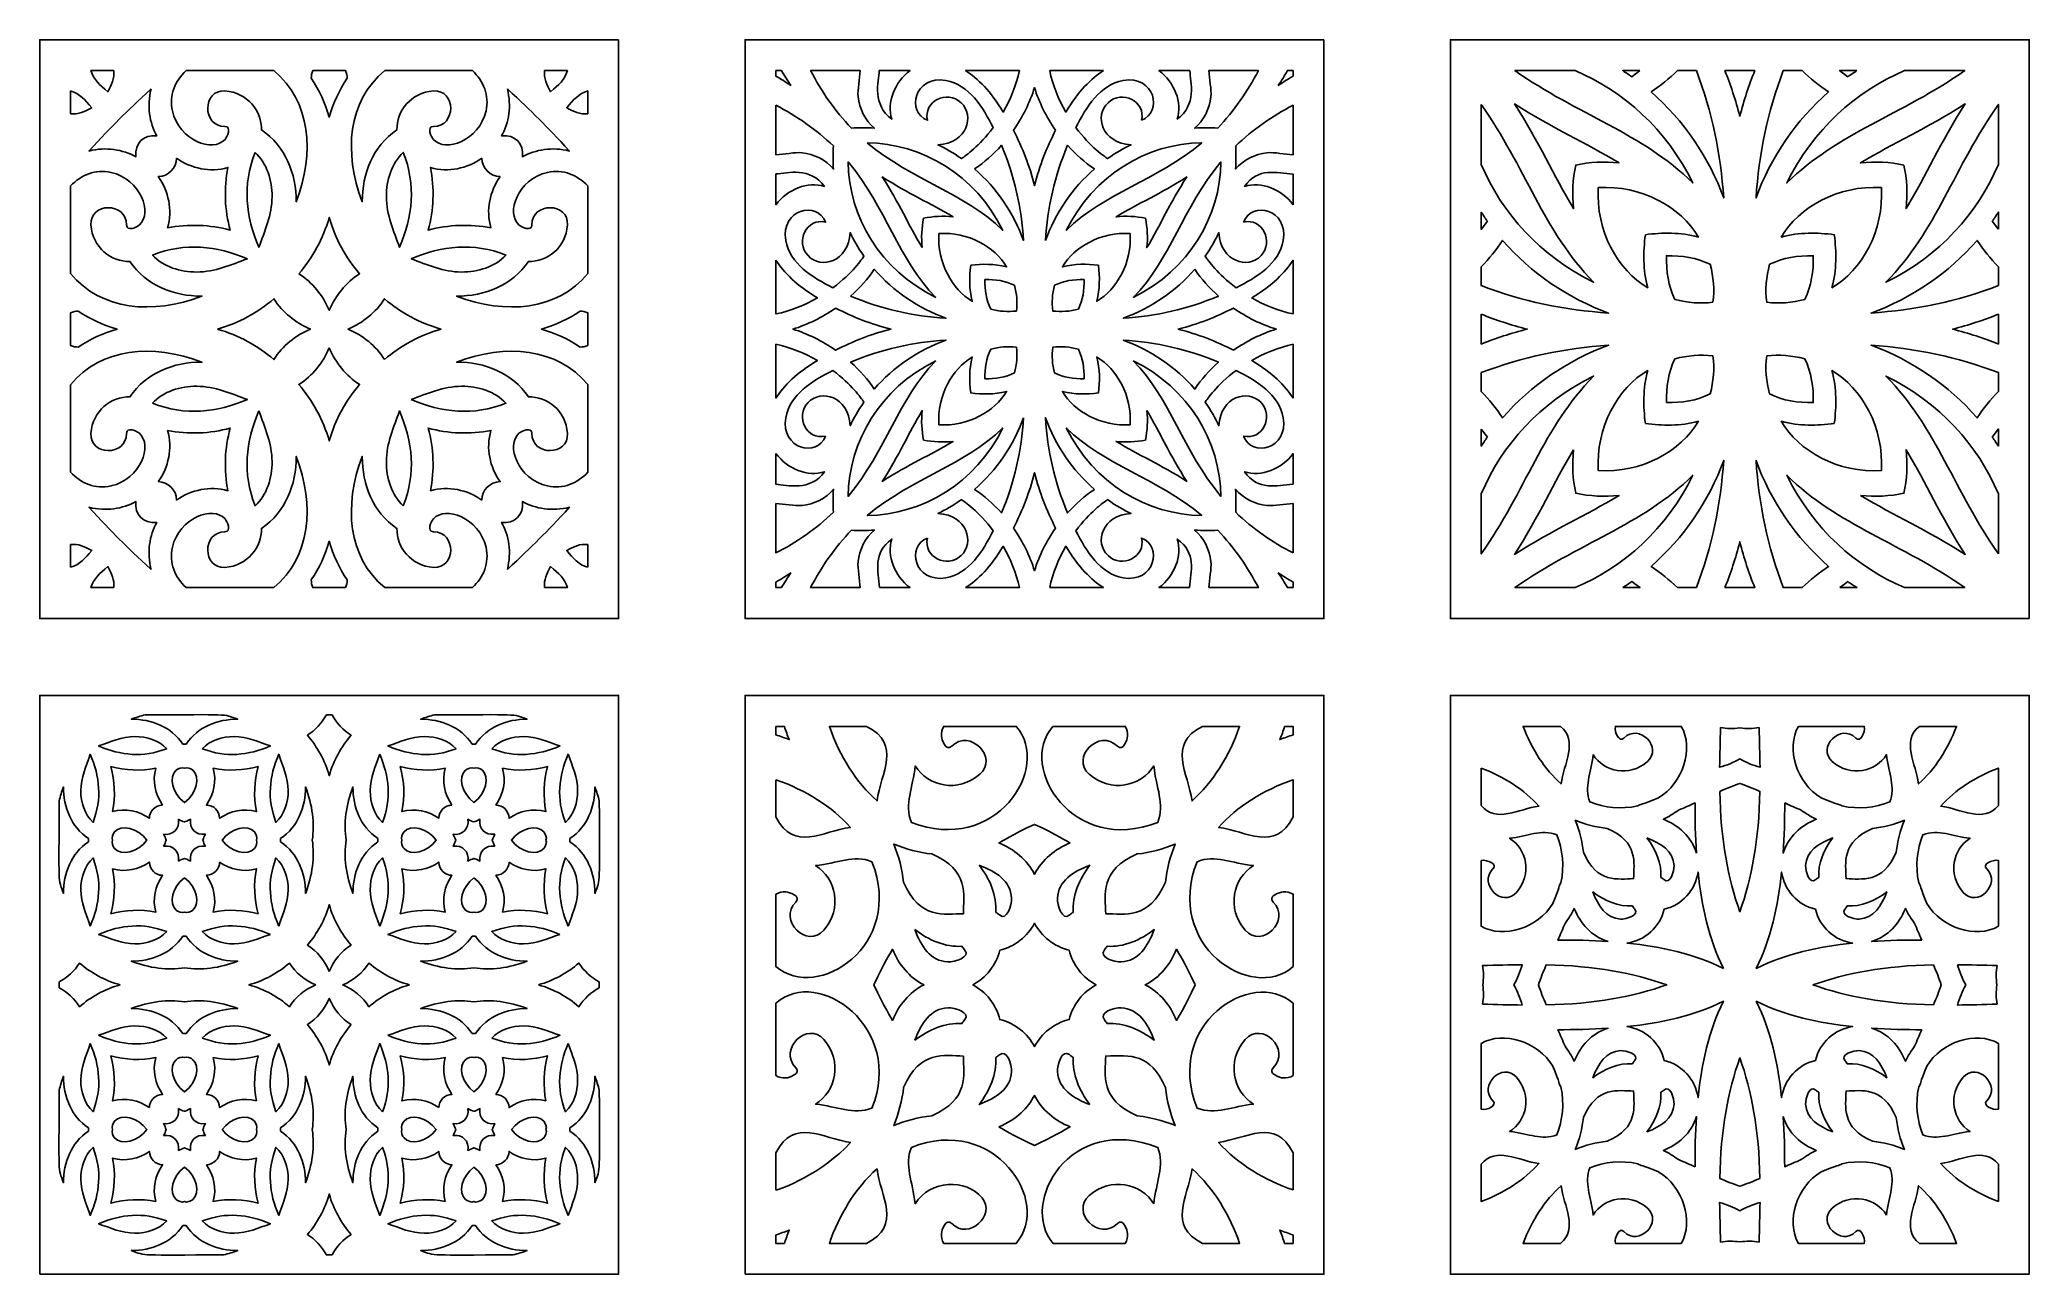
# Model space of a CAD drawing. Header units: millimetres. Extents: x -515 to 516, y -320 to 320.
import ezdxf

# ---------------------------------------------------------------- set-up
doc = ezdxf.new("R2010")
doc.units = ezdxf.units.MM
doc.header["$MEASUREMENT"] = 0
doc.layers.add('layer 1', color=7, linetype='Continuous')

msp = doc.modelspace()

# ---------------------------------------------------------------- linework, layer by layer
at = {"layer": 'layer 1'}
for points, knots in [([(-215.4086, 320.1198), (-215.4086, 320.1198), (-515.4084, 320.1198), (-515.4084, 320.1198), (-515.4084, 320.1198), (-515.4084, 320.1198), (-515.4084, 20.12), (-515.4084, 20.12), (-515.4084, 20.12), (-510.6936, 20.12), (-224.2182, 20.12), (-215.4086, 20.12), (-215.4086, 20.12), (-215.4086, 24.8689), (-215.4086, 311.3285), (-215.4086, 320.1198)], [0, 0, 0, 0, 0.2, 0.2, 0.2, 0.2, 0.4, 0.4, 0.4, 0.4, 0.6, 0.6, 0.6, 0.6, 1, 1, 1, 1]), ([(150.1487, 320.1184), (137.0465, 320.1184), (-136.7263, 320.1184), (-149.8496, 320.1184), (-149.8496, 320.1184), (-149.8496, 306.9501), (-149.8496, 33.2356), (-149.8496, 20.1179), (-149.8496, 20.1179), (-130.5034, 20.1179), (141.2056, 20.1179), (150.1487, 20.1179), (150.1487, 20.1179), (150.1487, 33.6623), (150.1487, 309.619), (150.1487, 320.1184)], [0, 0, 0, 0, 0.2, 0.2, 0.2, 0.2, 0.4, 0.4, 0.4, 0.4, 0.6, 0.6, 0.6, 0.6, 1, 1, 1, 1]), ([(515.6899, 20.1207), (515.6899, 20.1207), (515.6899, 320.1205), (515.6899, 320.1205), (515.6899, 320.1205), (515.6899, 320.1205), (215.7021, 320.1205), (215.7021, 320.1205), (215.7021, 320.1205), (215.7021, 320.1205), (215.7021, 225.6009), (215.7021, 225.6009), (215.7021, 225.6009), (215.7021, 214.8809), (215.7021, 170.161), (215.7021, 124.8009), (215.7021, 124.8009), (215.7021, 79.4407), (215.7021, 33.4409), (215.7021, 20.1207), (215.7021, 20.1207), (215.7021, 20.1207), (515.6899, 20.1207), (515.6899, 20.1207)], [0, 0, 0, 0, 0.142857143, 0.142857143, 0.142857143, 0.142857143, 0.285714286, 0.285714286, 0.285714286, 0.285714286, 0.428571429, 0.428571429, 0.428571429, 0.428571429, 0.571428571, 0.571428571, 0.571428571, 0.571428571, 0.714285714, 0.714285714, 0.714285714, 0.714285714, 1, 1, 1, 1]), ([(-477.0471, 304.1195), (-476.5572, 299.9934), (-478.1742, 296.8612), (-480.1475, 293.2138), (-480.1475, 293.2138), (-484.3474, 296.8626), (-487.4586, 299.2223), (-488.8751, 304.1195), (-488.8751, 304.1195), (-488.8751, 304.1195), (-477.0471, 304.1195), (-477.0471, 304.1195)], [0, 0, 0, 0, 0.25, 0.25, 0.25, 0.25, 0.5, 0.5, 0.5, 0.5, 1, 1, 1, 1]), ([(-439.622, 304.1195), (-439.622, 304.1195), (-394.1895, 304.1195), (-394.1895, 304.1195), (-394.1895, 304.1195), (-375.0302, 288.3469), (-372.8105, 261.5787), (-382.524, 236.1291), (-382.524, 236.1291), (-382.524, 250.7616), (-387.9385, 264.8142), (-400.5121, 273.389), (-400.5121, 273.389), (-400.2767, 283.1376), (-407.6312, 292.7963), (-419.4591, 293.5976), (-419.4591, 293.5976), (-431.2244, 294.394), (-431.4303, 275.1329), (-419.4591, 275.1497), (-419.4591, 275.1497), (-415.6887, 275.1554), (-418.3906, 269.6495), (-419.4085, 268.4777), (-419.4085, 268.4777), (-425.5153, 261.4578), (-443.2146, 267.85), (-446.6769, 283.2184), (-446.6769, 283.2184), (-448.5147, 291.3701), (-445.3442, 298.7471), (-439.622, 304.1195)], [0, 0, 0, 0, 0.111111111, 0.111111111, 0.111111111, 0.111111111, 0.222222222, 0.222222222, 0.222222222, 0.222222222, 0.333333333, 0.333333333, 0.333333333, 0.333333333, 0.444444444, 0.444444444, 0.444444444, 0.444444444, 0.555555556, 0.555555556, 0.555555556, 0.555555556, 0.666666667, 0.666666667, 0.666666667, 0.666666667, 0.777777778, 0.777777778, 0.777777778, 0.777777778, 1, 1, 1, 1]), ([(-373.9147, 304.1195), (-373.9147, 304.1195), (-356.8987, 304.1195), (-356.8987, 304.1195), (-356.8987, 304.1195), (-356.3589, 302.8043), (-356.07, 301.48), (-356.1431, 300.1494), (-356.1431, 300.1494), (-360.2375, 294.0819), (-363.3022, 287.2763), (-365.4067, 280.0764), (-365.4067, 280.0764), (-367.5098, 287.2763), (-370.5752, 294.0819), (-374.6697, 300.1494), (-374.6697, 300.1494), (-374.7435, 301.48), (-374.4539, 302.8043), (-373.9147, 304.1195)], [0, 0, 0, 0, 0.166666667, 0.166666667, 0.166666667, 0.166666667, 0.333333333, 0.333333333, 0.333333333, 0.333333333, 0.5, 0.5, 0.5, 0.5, 0.666666667, 0.666666667, 0.666666667, 0.666666667, 1, 1, 1, 1]), ([(-336.6226, 304.1195), (-336.6226, 304.1195), (-291.1907, 304.1195), (-291.1907, 304.1195), (-291.1907, 304.1195), (-285.469, 298.7471), (-282.2982, 291.3701), (-284.1363, 283.2184), (-284.1363, 283.2184), (-287.5981, 267.85), (-305.296, 261.4578), (-311.4043, 268.4777), (-311.4043, 268.4777), (-312.4228, 269.6495), (-315.1234, 275.1554), (-311.3523, 275.1497), (-311.3523, 275.1497), (-299.3824, 275.1329), (-299.5884, 294.394), (-311.3523, 293.5976), (-311.3523, 293.5976), (-323.1822, 292.7963), (-330.5361, 283.1376), (-330.3006, 273.389), (-330.3006, 273.389), (-342.8735, 264.8142), (-348.2888, 250.7616), (-348.2888, 236.1291), (-348.2888, 236.1291), (-358.0023, 261.5787), (-355.7825, 288.3469), (-336.6226, 304.1195)], [0, 0, 0, 0, 0.111111111, 0.111111111, 0.111111111, 0.111111111, 0.222222222, 0.222222222, 0.222222222, 0.222222222, 0.333333333, 0.333333333, 0.333333333, 0.333333333, 0.444444444, 0.444444444, 0.444444444, 0.444444444, 0.555555556, 0.555555556, 0.555555556, 0.555555556, 0.666666667, 0.666666667, 0.666666667, 0.666666667, 0.777777778, 0.777777778, 0.777777778, 0.777777778, 1, 1, 1, 1]), ([(-253.7657, 304.1195), (-253.7657, 304.1195), (-241.9378, 304.1195), (-241.9378, 304.1195), (-241.9378, 304.1195), (-243.3549, 299.2167), (-246.4737, 296.8549), (-250.6651, 293.2138), (-250.6651, 293.2138), (-252.6445, 296.8732), (-254.2563, 300.0032), (-253.7657, 304.1195)], [0, 0, 0, 0, 0.25, 0.25, 0.25, 0.25, 0.5, 0.5, 0.5, 0.5, 1, 1, 1, 1]), ([(-133.8514, 304.1181), (-133.8514, 304.1181), (-130.9695, 304.1181), (-130.9695, 304.1181), (-130.9695, 304.1181), (-129.4694, 301.518), (-127.8893, 298.958), (-126.189, 296.4577), (-126.189, 296.4577), (-128.6899, 298.1581), (-131.2302, 299.7579), (-133.8514, 301.2382), (-133.8514, 301.2382), (-133.8514, 301.2382), (-133.8514, 304.1181), (-133.8514, 304.1181)], [0, 0, 0, 0, 0.2, 0.2, 0.2, 0.2, 0.4, 0.4, 0.4, 0.4, 0.6, 0.6, 0.6, 0.6, 1, 1, 1, 1]), ([(-90.2513, 304.1181), (-90.3117, 299.7178), (-91.7295, 294.5782), (-91.2501, 290.5779), (-91.2501, 290.5779), (-90.5304, 284.438), (-87.6688, 278.2777), (-82.8293, 274.2978), (-82.8293, 274.2978), (-86.812, 274.5783), (-90.8122, 274.598), (-94.7921, 274.3576), (-94.7921, 274.3576), (-103.1701, 283.0779), (-110.4515, 293.5582), (-115.8702, 304.1181), (-115.8702, 304.1181), (-115.8702, 304.1181), (-90.2513, 304.1181), (-90.2513, 304.1181)], [0, 0, 0, 0, 0.166666667, 0.166666667, 0.166666667, 0.166666667, 0.333333333, 0.333333333, 0.333333333, 0.333333333, 0.5, 0.5, 0.5, 0.5, 0.666666667, 0.666666667, 0.666666667, 0.666666667, 1, 1, 1, 1]), ([(-80.289, 304.1181), (-80.289, 304.1181), (-64.3118, 304.1181), (-64.3118, 304.1181), (-64.3118, 304.1181), (-72.3904, 298.1581), (-76.6092, 287.5582), (-73.7913, 278.9778), (-73.7913, 278.9778), (-84.0073, 286.1306), (-80.7901, 298.5869), (-80.289, 304.1181)], [0, 0, 0, 0, 0.25, 0.25, 0.25, 0.25, 0.5, 0.5, 0.5, 0.5, 1, 1, 1, 1]), ([(-45.7522, 299.0177), (-33.8315, 296.9779), (-26.5297, 285.0783), (-21.312, 274.598), (-21.312, 274.598), (-28.5892, 264.798), (-35.2922, 260.338), (-37.6526, 258.4985), (-37.6526, 258.4985), (-42.3902, 261.8577), (-45.9708, 263.7781), (-49.8902, 265.6576), (-49.8902, 265.6576), (-34.7699, 266.5981), (-30.6495, 280.7182), (-37.9309, 287.5181), (-37.9309, 287.5181), (-45.1526, 294.2576), (-57.7326, 288.2977), (-55.2914, 278.438), (-55.2914, 278.438), (-66.6293, 282.5781), (-62.1103, 301.8181), (-45.7522, 299.0177)], [0, 0, 0, 0, 0.142857143, 0.142857143, 0.142857143, 0.142857143, 0.285714286, 0.285714286, 0.285714286, 0.285714286, 0.428571429, 0.428571429, 0.428571429, 0.428571429, 0.571428571, 0.571428571, 0.571428571, 0.571428571, 0.714285714, 0.714285714, 0.714285714, 0.714285714, 1, 1, 1, 1]), ([(-7.691, 304.1181), (-9.3703, 296.6778), (-12.21, 289.378), (-16.0304, 282.6786), (-16.0304, 282.6786), (-22.5112, 293.2778), (-29.172, 300.1178), (-35.5705, 304.1181), (-35.5705, 304.1181), (-35.5705, 304.1181), (-7.691, 304.1181), (-7.691, 304.1181)], [0, 0, 0, 0, 0.25, 0.25, 0.25, 0.25, 0.5, 0.5, 0.5, 0.5, 1, 1, 1, 1]), ([(35.8697, 304.1181), (29.4704, 300.1178), (22.8103, 293.2778), (16.3506, 282.6786), (16.3506, 282.6786), (12.5303, 289.378), (9.6687, 296.6778), (8.0078, 304.1181), (8.0078, 304.1181), (8.0078, 304.1181), (35.8697, 304.1181), (35.8697, 304.1181)], [0, 0, 0, 0, 0.25, 0.25, 0.25, 0.25, 0.5, 0.5, 0.5, 0.5, 1, 1, 1, 1]), ([(55.5905, 278.438), (58.0493, 288.2977), (45.4475, 294.2576), (38.2476, 287.5181), (38.2476, 287.5181), (31.0688, 280.818), (34.8891, 266.6178), (50.2105, 265.6576), (50.2105, 265.6576), (46.2278, 263.7577), (42.6893, 261.8577), (37.9686, 258.4985), (37.9686, 258.4985), (36.5086, 259.6379), (29.1885, 264.398), (21.6105, 274.598), (21.6105, 274.598), (26.8492, 285.0783), (34.1483, 296.9779), (46.0478, 299.0177), (46.0478, 299.0177), (62.3884, 301.8181), (66.9706, 282.5978), (55.5905, 278.438)], [0, 0, 0, 0, 0.142857143, 0.142857143, 0.142857143, 0.142857143, 0.285714286, 0.285714286, 0.285714286, 0.285714286, 0.428571429, 0.428571429, 0.428571429, 0.428571429, 0.571428571, 0.571428571, 0.571428571, 0.571428571, 0.714285714, 0.714285714, 0.714285714, 0.714285714, 1, 1, 1, 1]), ([(80.6092, 304.1181), (81.1525, 298.1257), (84.2425, 286.2543), (74.1073, 278.9778), (74.1073, 278.9778), (76.9302, 287.5582), (72.6895, 298.1581), (64.6285, 304.1181), (64.6285, 304.1181), (64.6285, 304.1181), (80.6092, 304.1181), (80.6092, 304.1181)], [0, 0, 0, 0, 0.25, 0.25, 0.25, 0.25, 0.5, 0.5, 0.5, 0.5, 1, 1, 1, 1]), ([(91.5697, 290.5779), (92.0287, 294.5782), (90.6278, 299.7178), (90.5504, 304.1181), (90.5504, 304.1181), (90.5504, 304.1181), (116.1905, 304.1181), (116.1905, 304.1181), (116.1905, 304.1181), (110.7682, 293.5779), (103.4903, 283.0982), (95.1081, 274.3576), (95.1081, 274.3576), (91.1078, 274.598), (87.1287, 274.5783), (83.1495, 274.2978), (83.1495, 274.2978), (87.9679, 278.2777), (90.8506, 284.438), (91.5697, 290.5779)], [0, 0, 0, 0, 0.166666667, 0.166666667, 0.166666667, 0.166666667, 0.333333333, 0.333333333, 0.333333333, 0.333333333, 0.5, 0.5, 0.5, 0.5, 0.666666667, 0.666666667, 0.666666667, 0.666666667, 1, 1, 1, 1]), ([(134.1505, 301.2382), (131.5505, 299.7579), (128.9891, 298.1581), (126.5092, 296.4577), (126.5092, 296.4577), (128.1884, 298.958), (129.7897, 301.518), (131.2679, 304.1181), (131.2679, 304.1181), (131.2679, 304.1181), (134.1505, 304.1181), (134.1505, 304.1181), (134.1505, 304.1181), (134.1505, 304.1181), (134.1505, 301.2382), (134.1505, 301.2382)], [0, 0, 0, 0, 0.2, 0.2, 0.2, 0.2, 0.4, 0.4, 0.4, 0.4, 0.6, 0.6, 0.6, 0.6, 1, 1, 1, 1]), ([(280.3065, 304.1209), (305.5832, 293.5006), (327.6475, 273.7404), (341.3472, 245.8806), (341.3472, 245.8806), (315.0443, 271.8208), (281.3679, 281.4204), (249.1676, 304.1209), (249.1676, 304.1209), (249.1676, 304.1209), (280.3065, 304.1209), (280.3065, 304.1209)], [0, 0, 0, 0, 0.25, 0.25, 0.25, 0.25, 0.5, 0.5, 0.5, 0.5, 1, 1, 1, 1]), ([(313.9267, 304.1209), (312.1273, 302.7207), (310.7074, 301.6811), (309.7444, 300.9402), (309.7444, 300.9402), (308.0855, 302.1007), (306.5462, 303.1607), (305.049, 304.1209), (305.049, 304.1209), (305.049, 304.1209), (313.9267, 304.1209), (313.9267, 304.1209)], [0, 0, 0, 0, 0.25, 0.25, 0.25, 0.25, 0.5, 0.5, 0.5, 0.5, 1, 1, 1, 1]), ([(319.7257, 293.0803), (324.5266, 296.2806), (329.1236, 300.0004), (333.4676, 304.1209), (333.4676, 304.1209), (333.4676, 304.1209), (343.1678, 304.1209), (343.1678, 304.1209), (343.1678, 304.1209), (351.3496, 282.9007), (355.8272, 260.7204), (357.3314, 238.1408), (357.3314, 238.1408), (349.7259, 259.2007), (336.6026, 278.3606), (319.7257, 293.0803)], [0, 0, 0, 0, 0.2, 0.2, 0.2, 0.2, 0.4, 0.4, 0.4, 0.4, 0.6, 0.6, 0.6, 0.6, 1, 1, 1, 1]), ([(365.703, 280.3407), (363.5662, 288.8206), (360.9865, 296.5808), (357.964, 304.1209), (357.964, 304.1209), (357.964, 304.1209), (373.4491, 304.1209), (373.4491, 304.1209), (373.4491, 304.1209), (370.4266, 296.5808), (367.8469, 288.8403), (365.703, 280.3407)], [0, 0, 0, 0, 0.25, 0.25, 0.25, 0.25, 0.5, 0.5, 0.5, 0.5, 1, 1, 1, 1]), ([(388.2454, 304.1209), (388.2454, 304.1209), (397.9455, 304.1209), (397.9455, 304.1209), (397.9455, 304.1209), (402.2825, 300.0004), (406.8865, 296.2806), (411.6874, 293.0803), (411.6874, 293.0803), (394.8035, 278.3606), (381.6872, 259.2007), (374.0888, 238.1408), (374.0888, 238.1408), (375.586, 260.7204), (380.0705, 282.9007), (388.2454, 304.1209)], [0, 0, 0, 0, 0.2, 0.2, 0.2, 0.2, 0.4, 0.4, 0.4, 0.4, 0.6, 0.6, 0.6, 0.6, 1, 1, 1, 1]), ([(451.1066, 304.1209), (451.1066, 304.1209), (482.2455, 304.1209), (482.2455, 304.1209), (482.2455, 304.1209), (450.0241, 281.4007), (416.411, 271.8404), (390.0659, 245.8806), (390.0659, 245.8806), (403.7234, 273.6406), (425.7667, 293.4605), (451.1066, 304.1209)], [0, 0, 0, 0, 0.25, 0.25, 0.25, 0.25, 0.5, 0.5, 0.5, 0.5, 1, 1, 1, 1]), ([(426.3642, 304.1209), (424.867, 303.1607), (423.3276, 302.1007), (421.6687, 300.9402), (421.6687, 300.9402), (421.008, 301.4604), (419.5108, 302.5007), (417.4302, 304.1209), (417.4302, 304.1209), (417.4302, 304.1209), (426.3642, 304.1209), (426.3642, 304.1209)], [0, 0, 0, 0, 0.25, 0.25, 0.25, 0.25, 0.5, 0.5, 0.5, 0.5, 1, 1, 1, 1]), ([(-499.4084, 293.5857), (-494.5004, 292.1672), (-492.1376, 289.0449), (-488.5036, 284.8576), (-488.5036, 284.8576), (-492.1638, 282.8782), (-495.2919, 281.2679), (-499.4084, 281.7578), (-499.4084, 281.7578), (-499.4084, 281.7578), (-499.4084, 293.5857), (-499.4084, 293.5857)], [0, 0, 0, 0, 0.25, 0.25, 0.25, 0.25, 0.5, 0.5, 0.5, 0.5, 1, 1, 1, 1]), ([(-457.7533, 294.6597), (-459.9809, 285.6273), (-458.5248, 277.1826), (-454.7585, 270.2673), (-454.7585, 270.2673), (-461.4175, 271.1291), (-466.4669, 266.5039), (-465.5559, 259.4692), (-465.5559, 259.4692), (-472.4718, 263.2361), (-480.9158, 264.6926), (-489.9485, 262.4643), (-489.9485, 262.4643), (-477.1289, 276.2674), (-471.6338, 281.7683), (-457.7533, 294.6597)], [0, 0, 0, 0, 0.2, 0.2, 0.2, 0.2, 0.4, 0.4, 0.4, 0.4, 0.6, 0.6, 0.6, 0.6, 1, 1, 1, 1]), ([(-273.0591, 294.6597), (-259.2709, 281.852), (-253.7818, 276.3721), (-240.8645, 262.4643), (-240.8645, 262.4643), (-249.8954, 264.6926), (-258.3409, 263.2361), (-265.2561, 259.4692), (-265.2561, 259.4692), (-264.3965, 266.1279), (-269.0202, 271.1776), (-276.0542, 270.2673), (-276.0542, 270.2673), (-272.2887, 277.1826), (-270.8309, 285.6273), (-273.0591, 294.6597)], [0, 0, 0, 0, 0.2, 0.2, 0.2, 0.2, 0.4, 0.4, 0.4, 0.4, 0.6, 0.6, 0.6, 0.6, 1, 1, 1, 1]), ([(-231.4089, 281.7571), (-235.5329, 281.2679), (-238.6707, 282.8895), (-242.3096, 284.8576), (-242.3096, 284.8576), (-238.6524, 289.0716), (-236.2963, 292.1707), (-231.4089, 293.5842), (-231.4089, 293.5842), (-231.4089, 293.5842), (-231.4089, 281.7571), (-231.4089, 281.7571)], [0, 0, 0, 0, 0.25, 0.25, 0.25, 0.25, 0.5, 0.5, 0.5, 0.5, 1, 1, 1, 1]), ([(11.1083, 273.2378), (6.3882, 263.9383), (2.8076, 255.0782), (0.1478, 244.5781), (0.1478, 244.5781), (-2.4909, 255.0782), (-6.0715, 263.9179), (-10.8098, 273.2378), (-10.8098, 273.2378), (-5.9696, 280.1383), (-2.1697, 287.7381), (0.1478, 295.3781), (0.1478, 295.3781), (2.4688, 287.7381), (6.2688, 280.1383), (11.1083, 273.2378)], [0, 0, 0, 0, 0.2, 0.2, 0.2, 0.2, 0.4, 0.4, 0.4, 0.4, 0.6, 0.6, 0.6, 0.6, 1, 1, 1, 1]), ([(-133.8514, 286.158), (-123.3105, 280.7379), (-112.8119, 273.4578), (-104.0909, 265.0777), (-104.0909, 265.0777), (-104.3306, 261.0782), (-104.3095, 257.0976), (-104.0311, 253.0981), (-104.0311, 253.0981), (-107.9892, 257.9376), (-114.1523, 260.8181), (-120.3112, 261.5379), (-120.3112, 261.5379), (-124.3122, 261.9976), (-129.4519, 260.5981), (-133.8514, 260.518), (-133.8514, 260.518), (-133.8514, 260.518), (-133.8514, 286.158), (-133.8514, 286.158)], [0, 0, 0, 0, 0.166666667, 0.166666667, 0.166666667, 0.166666667, 0.333333333, 0.333333333, 0.333333333, 0.333333333, 0.5, 0.5, 0.5, 0.5, 0.666666667, 0.666666667, 0.666666667, 0.666666667, 1, 1, 1, 1]), ([(134.1505, 260.518), (129.7475, 260.5981), (124.6078, 261.9976), (120.6111, 261.5379), (120.6111, 261.5379), (114.4691, 260.8181), (108.3095, 257.9376), (104.3296, 253.0981), (104.3296, 253.0981), (104.6086, 257.0976), (104.6297, 261.0782), (104.4076, 265.0777), (104.4076, 265.0777), (113.1103, 273.4578), (123.5879, 280.7379), (134.1505, 286.158), (134.1505, 286.158), (134.1505, 286.158), (134.1505, 260.518), (134.1505, 260.518)], [0, 0, 0, 0, 0.166666667, 0.166666667, 0.166666667, 0.166666667, 0.333333333, 0.333333333, 0.333333333, 0.333333333, 0.5, 0.5, 0.5, 0.5, 0.666666667, 0.666666667, 0.666666667, 0.666666667, 1, 1, 1, 1]), ([(231.7074, 286.6409), (254.4113, 254.4406), (263.985, 220.8008), (289.9505, 194.4606), (289.9505, 194.4606), (262.1855, 208.1407), (242.3705, 230.1607), (231.7074, 255.521), (231.7074, 255.521), (231.7074, 255.521), (231.7074, 286.6409), (231.7074, 286.6409)], [0, 0, 0, 0, 0.25, 0.25, 0.25, 0.25, 0.5, 0.5, 0.5, 0.5, 1, 1, 1, 1]), ([(303.1652, 256.2604), (295.5456, 257.1405), (287.8628, 256.7012), (280.6299, 255.2012), (280.6299, 255.2012), (279.1257, 247.9809), (278.6688, 240.2805), (279.5474, 232.6406), (279.5474, 232.6406), (268.8491, 250.3405), (262.0309, 266.4604), (248.9287, 286.901), (248.9287, 286.901), (269.3271, 273.8002), (285.5292, 266.9405), (303.1652, 256.2604)], [0, 0, 0, 0, 0.2, 0.2, 0.2, 0.2, 0.4, 0.4, 0.4, 0.4, 0.6, 0.6, 0.6, 0.6, 1, 1, 1, 1]), ([(450.7832, 255.2012), (443.5644, 256.7012), (435.8886, 257.1609), (428.248, 256.2604), (428.248, 256.2604), (445.8488, 266.9208), (462.1282, 273.8409), (482.5056, 286.901), (482.5056, 286.901), (469.4033, 266.4808), (462.5499, 250.3005), (451.8657, 232.6406), (451.8657, 232.6406), (452.7444, 240.2608), (452.2875, 247.9605), (450.7832, 255.2012)], [0, 0, 0, 0, 0.2, 0.2, 0.2, 0.2, 0.4, 0.4, 0.4, 0.4, 0.6, 0.6, 0.6, 0.6, 1, 1, 1, 1]), ([(499.7058, 255.521), (489.0848, 230.2408), (469.326, 208.1807), (441.4627, 194.4606), (441.4627, 194.4606), (467.4071, 220.7607), (477.0088, 254.4406), (499.7058, 286.6409), (499.7058, 286.6409), (499.7058, 286.6409), (499.7058, 255.521), (499.7058, 255.521)], [0, 0, 0, 0, 0.25, 0.25, 0.25, 0.25, 0.5, 0.5, 0.5, 0.5, 1, 1, 1, 1]), ([(-444.4679, 258.7333), (-436.8856, 253.3757), (-427.2487, 251.2114), (-417.9366, 253.9219), (-417.9366, 253.9219), (-419.956, 243.2264), (-419.6439, 231.8231), (-416.6812, 221.3919), (-416.6812, 221.3919), (-427.113, 224.3554), (-438.5164, 224.6675), (-449.2099, 222.6473), (-449.2099, 222.6473), (-446.501, 231.9595), (-448.6638, 241.5956), (-454.0216, 249.1793), (-454.0216, 249.1793), (-448.6056, 249.3389), (-444.6211, 253.6238), (-444.4679, 258.7333)], [0, 0, 0, 0, 0.166666667, 0.166666667, 0.166666667, 0.166666667, 0.333333333, 0.333333333, 0.333333333, 0.333333333, 0.5, 0.5, 0.5, 0.5, 0.666666667, 0.666666667, 0.666666667, 0.666666667, 1, 1, 1, 1]), ([(-403.8242, 261.6904), (-397.6527, 256.0791), (-394.9873, 247.2154), (-395.0168, 238.7756), (-395.0168, 238.7756), (-395.0512, 229.2322), (-398.8378, 221.0257), (-401.8441, 212.5289), (-401.8441, 212.5289), (-408.6947, 228.5166), (-410.4372, 244.8086), (-403.8242, 261.6904)], [0, 0, 0, 0, 0.25, 0.25, 0.25, 0.25, 0.5, 0.5, 0.5, 0.5, 1, 1, 1, 1]), ([(-335.7952, 238.7756), (-335.8255, 247.2154), (-333.16, 256.0791), (-326.9892, 261.6904), (-326.9892, 261.6904), (-320.3755, 244.8086), (-322.1173, 228.5166), (-328.9686, 212.5289), (-328.9686, 212.5289), (-331.9749, 221.0257), (-335.7615, 229.2322), (-335.7952, 238.7756)], [0, 0, 0, 0, 0.25, 0.25, 0.25, 0.25, 0.5, 0.5, 0.5, 0.5, 1, 1, 1, 1]), ([(-276.7916, 249.1793), (-282.1478, 241.5956), (-284.312, 231.9595), (-281.6023, 222.6473), (-281.6023, 222.6473), (-292.2971, 224.6675), (-303.6997, 224.3554), (-314.1323, 221.3919), (-314.1323, 221.3919), (-311.1688, 231.8231), (-310.8567, 243.2264), (-312.8762, 253.9219), (-312.8762, 253.9219), (-303.5647, 251.2114), (-293.9278, 253.3757), (-286.3448, 258.7333), (-286.3448, 258.7333), (-286.1825, 253.3216), (-281.9003, 249.3298), (-276.7916, 249.1793)], [0, 0, 0, 0, 0.166666667, 0.166666667, 0.166666667, 0.166666667, 0.333333333, 0.333333333, 0.333333333, 0.333333333, 0.5, 0.5, 0.5, 0.5, 0.666666667, 0.666666667, 0.666666667, 0.666666667, 1, 1, 1, 1]), ([(-86.5505, 266.738), (-58.1909, 266.3184), (-30.5722, 250.278), (-16.2918, 221.2984), (-16.2918, 221.2984), (-36.2517, 240.9785), (-62.4913, 246.7381), (-86.5505, 266.738)], [0, 0, 0, 0, 0.333333333, 0.333333333, 0.333333333, 0.333333333, 1, 1, 1, 1]), ([(-30.911, 253.1775), (-25.9119, 256.5381), (-21.2094, 260.6979), (-16.9898, 265.418), (-16.9898, 265.418), (-10.2096, 249.658), (-6.6289, 233.018), (-5.5106, 216.0779), (-5.5106, 216.0779), (-10.651, 230.2978), (-19.5091, 243.2376), (-30.911, 253.1775)], [0, 0, 0, 0, 0.25, 0.25, 0.25, 0.25, 0.5, 0.5, 0.5, 0.5, 1, 1, 1, 1]), ([(5.8098, 216.0779), (6.9281, 233.018), (10.5298, 249.658), (17.3101, 265.418), (17.3101, 265.418), (21.5085, 260.6979), (26.211, 256.5381), (31.2094, 253.1775), (31.2094, 253.1775), (19.8082, 243.2376), (10.9494, 230.2978), (5.8098, 216.0779)], [0, 0, 0, 0, 0.25, 0.25, 0.25, 0.25, 0.5, 0.5, 0.5, 0.5, 1, 1, 1, 1]), ([(16.6086, 221.2984), (30.808, 250.1381), (58.3487, 266.3184), (86.8672, 266.738), (86.8672, 266.738), (62.7904, 246.7184), (36.5895, 240.9982), (16.6086, 221.2984)], [0, 0, 0, 0, 0.333333333, 0.333333333, 0.333333333, 0.333333333, 1, 1, 1, 1]), ([(-499.4084, 244.3342), (-494.0353, 250.0559), (-486.6582, 253.226), (-478.5072, 251.3886), (-478.5072, 251.3886), (-463.1385, 247.926), (-456.7472, 230.2268), (-463.7664, 224.1199), (-463.7664, 224.1199), (-464.9375, 223.1014), (-470.4438, 220.4001), (-470.4378, 224.1705), (-470.4378, 224.1705), (-470.4216, 236.1418), (-489.6827, 235.9358), (-488.8864, 224.1705), (-488.8864, 224.1705), (-488.0852, 212.3412), (-478.4262, 204.9874), (-468.6769, 205.2236), (-468.6769, 205.2236), (-460.1028, 192.6499), (-446.0509, 187.234), (-431.4177, 187.234), (-431.4177, 187.234), (-456.8683, 177.5205), (-483.6363, 179.7403), (-499.4084, 198.9009), (-499.4084, 198.9009), (-499.4084, 198.9009), (-499.4084, 244.3342), (-499.4084, 244.3342)], [0, 0, 0, 0, 0.111111111, 0.111111111, 0.111111111, 0.111111111, 0.222222222, 0.222222222, 0.222222222, 0.222222222, 0.333333333, 0.333333333, 0.333333333, 0.333333333, 0.444444444, 0.444444444, 0.444444444, 0.444444444, 0.555555556, 0.555555556, 0.555555556, 0.555555556, 0.666666667, 0.666666667, 0.666666667, 0.666666667, 0.777777778, 0.777777778, 0.777777778, 0.777777778, 1, 1, 1, 1]), ([(-231.4089, 198.896), (-247.1808, 179.7403), (-273.9469, 177.5219), (-299.3944, 187.234), (-299.3944, 187.234), (-284.7619, 187.234), (-270.7093, 192.6499), (-262.1352, 205.2236), (-262.1352, 205.2236), (-252.3866, 204.9874), (-242.7272, 212.3412), (-241.9266, 224.1705), (-241.9266, 224.1705), (-241.1302, 235.9358), (-260.3906, 236.1418), (-260.3751, 224.1705), (-260.3751, 224.1705), (-260.3695, 220.4001), (-265.8754, 223.1014), (-267.0464, 224.1199), (-267.0464, 224.1199), (-274.0657, 230.2268), (-267.6734, 247.926), (-252.3064, 251.3886), (-252.3064, 251.3886), (-244.1569, 253.2253), (-236.7813, 250.0573), (-231.4089, 244.3384), (-231.4089, 244.3384), (-231.4089, 244.3384), (-231.4089, 198.896), (-231.4089, 198.896)], [0, 0, 0, 0, 0.111111111, 0.111111111, 0.111111111, 0.111111111, 0.222222222, 0.222222222, 0.222222222, 0.222222222, 0.333333333, 0.333333333, 0.333333333, 0.333333333, 0.444444444, 0.444444444, 0.444444444, 0.444444444, 0.555555556, 0.555555556, 0.555555556, 0.555555556, 0.666666667, 0.666666667, 0.666666667, 0.666666667, 0.777777778, 0.777777778, 0.777777778, 0.777777778, 1, 1, 1, 1]), ([(-133.8514, 250.5781), (-127.8577, 251.1201), (-115.9869, 254.2129), (-108.7125, 244.0783), (-108.7125, 244.0783), (-117.2915, 246.8977), (-127.8893, 242.6577), (-133.8514, 234.5778), (-133.8514, 234.5778), (-133.8514, 234.5778), (-133.8514, 250.5781), (-133.8514, 250.5781)], [0, 0, 0, 0, 0.25, 0.25, 0.25, 0.25, 0.5, 0.5, 0.5, 0.5, 1, 1, 1, 1]), ([(-51.0296, 186.5782), (-79.8693, 200.758), (-96.0299, 228.298), (-96.4706, 256.8375), (-96.4706, 256.8375), (-76.4511, 232.758), (-70.7322, 206.5584), (-51.0296, 186.5782)], [0, 0, 0, 0, 0.333333333, 0.333333333, 0.333333333, 0.333333333, 1, 1, 1, 1]), ([(-58.0503, 212.3581), (-65.2713, 224.2977), (-69.8894, 235.2181), (-78.751, 249.0177), (-78.751, 249.0177), (-64.9711, 240.1779), (-53.9896, 235.538), (-42.09, 228.3184), (-42.09, 228.3184), (-47.2304, 228.918), (-52.4305, 228.6178), (-57.3305, 227.5979), (-57.3305, 227.5979), (-58.3322, 222.7183), (-58.6499, 217.5386), (-58.0503, 212.3581)], [0, 0, 0, 0, 0.2, 0.2, 0.2, 0.2, 0.4, 0.4, 0.4, 0.4, 0.6, 0.6, 0.6, 0.6, 1, 1, 1, 1]), ([(57.629, 227.5979), (52.7676, 228.6178), (47.5682, 228.918), (42.4103, 228.3184), (42.4103, 228.3184), (54.2887, 235.5183), (65.2879, 240.1983), (79.0501, 249.0177), (79.0501, 249.0177), (70.2096, 235.2181), (65.5704, 224.2977), (58.3487, 212.3581), (58.3487, 212.3581), (58.9483, 217.5182), (58.6489, 222.6979), (57.629, 227.5979)], [0, 0, 0, 0, 0.2, 0.2, 0.2, 0.2, 0.4, 0.4, 0.4, 0.4, 0.6, 0.6, 0.6, 0.6, 1, 1, 1, 1]), ([(51.3499, 186.5782), (71.0103, 206.538), (76.7678, 232.7783), (96.7698, 256.8375), (96.7698, 256.8375), (96.3501, 228.4583), (80.309, 200.8381), (51.3499, 186.5782)], [0, 0, 0, 0, 0.333333333, 0.333333333, 0.333333333, 0.333333333, 1, 1, 1, 1]), ([(134.1505, 234.5982), (128.1884, 242.6577), (117.5872, 246.8977), (109.0292, 244.0783), (109.0292, 244.0783), (116.1905, 254.2178), (125.4506, 251.0779), (134.1505, 250.5177), (134.1505, 250.5177), (134.1505, 250.5177), (134.1505, 234.5982), (134.1505, 234.5982)], [0, 0, 0, 0, 0.25, 0.25, 0.25, 0.25, 0.5, 0.5, 0.5, 0.5, 1, 1, 1, 1]), ([(316.7454, 219.0807), (315.6278, 210.0209), (315.4099, 201.1608), (317.9684, 191.5808), (317.9684, 191.5808), (302.5255, 200.4607), (290.9275, 221.1009), (292.3474, 243.4808), (292.3474, 243.4808), (314.489, 244.8607), (335.246, 233.4805), (344.2502, 217.8605), (344.2502, 217.8605), (334.6274, 220.4205), (325.6864, 220.1808), (316.7454, 219.0807)], [0, 0, 0, 0, 0.2, 0.2, 0.2, 0.2, 0.4, 0.4, 0.4, 0.4, 0.6, 0.6, 0.6, 0.6, 1, 1, 1, 1]), ([(413.4447, 191.5808), (416.0033, 201.1608), (415.7643, 210.0807), (414.6677, 219.0807), (414.6677, 219.0807), (405.7056, 220.1808), (396.8068, 220.4205), (387.1629, 217.8605), (387.1629, 217.8605), (396.0477, 233.2605), (416.664, 244.881), (439.0657, 243.4808), (439.0657, 243.4808), (440.4856, 221.0608), (428.8454, 200.441), (413.4447, 191.5808)], [0, 0, 0, 0, 0.2, 0.2, 0.2, 0.2, 0.4, 0.4, 0.4, 0.4, 0.6, 0.6, 0.6, 0.6, 1, 1, 1, 1]), ([(-381.1498, 198.8088), (-373.9365, 207.229), (-368.5705, 216.9277), (-365.4067, 228.0246), (-365.4067, 228.0246), (-362.2429, 216.9277), (-356.8762, 207.229), (-349.6622, 198.8088), (-349.6622, 198.8088), (-356.6878, 194.4121), (-362.115, 187.5707), (-365.4067, 179.8788), (-365.4067, 179.8788), (-368.697, 187.5707), (-374.1249, 194.4121), (-381.1498, 198.8088)], [0, 0, 0, 0, 0.2, 0.2, 0.2, 0.2, 0.4, 0.4, 0.4, 0.4, 0.6, 0.6, 0.6, 0.6, 1, 1, 1, 1]), ([(-117.2494, 208.218), (-110.5295, 201.0181), (-96.3511, 204.8581), (-95.3917, 220.178), (-95.3917, 220.178), (-93.4903, 216.1981), (-91.5707, 212.6583), (-88.2297, 207.9382), (-88.2297, 207.9382), (-89.3523, 206.4783), (-94.1321, 199.1378), (-104.3306, 191.578), (-104.3306, 191.578), (-114.7906, 196.8182), (-126.7112, 204.0982), (-128.7504, 216.0182), (-128.7504, 216.0182), (-131.5304, 232.2983), (-112.3318, 236.9578), (-108.1692, 225.5581), (-108.1692, 225.5581), (-118.0296, 228.0182), (-123.991, 215.4179), (-117.2494, 208.218)], [0, 0, 0, 0, 0.142857143, 0.142857143, 0.142857143, 0.142857143, 0.285714286, 0.285714286, 0.285714286, 0.285714286, 0.428571429, 0.428571429, 0.428571429, 0.428571429, 0.571428571, 0.571428571, 0.571428571, 0.571428571, 0.714285714, 0.714285714, 0.714285714, 0.714285714, 1, 1, 1, 1]), ([(108.4683, 225.5581), (112.6309, 236.9578), (131.8499, 232.3179), (129.0495, 216.0182), (129.0495, 216.0182), (127.0097, 204.0982), (115.1108, 196.8182), (104.6297, 191.578), (104.6297, 191.578), (94.8298, 198.858), (90.3705, 205.5582), (88.5289, 207.9382), (88.5289, 207.9382), (91.8874, 212.6779), (93.8274, 216.2579), (95.6901, 220.178), (95.6901, 220.178), (96.6292, 205.0584), (110.7507, 200.9183), (117.5485, 208.218), (117.5485, 208.218), (124.2901, 215.4179), (118.328, 228.0182), (108.4683, 225.5581)], [0, 0, 0, 0, 0.142857143, 0.142857143, 0.142857143, 0.142857143, 0.285714286, 0.285714286, 0.285714286, 0.285714286, 0.428571429, 0.428571429, 0.428571429, 0.428571429, 0.571428571, 0.571428571, 0.571428571, 0.571428571, 0.714285714, 0.714285714, 0.714285714, 0.714285714, 1, 1, 1, 1]), ([(231.7074, 230.761), (232.6704, 229.2807), (233.7107, 227.7209), (234.8845, 226.0803), (234.8845, 226.0803), (234.3644, 225.4203), (233.3241, 223.9203), (231.7074, 221.8404), (231.7074, 221.8404), (231.7074, 221.8404), (231.7074, 230.761), (231.7074, 230.761)], [0, 0, 0, 0, 0.25, 0.25, 0.25, 0.25, 0.5, 0.5, 0.5, 0.5, 1, 1, 1, 1]), ([(499.7058, 221.9008), (498.307, 223.6806), (497.2667, 225.1208), (496.5286, 226.0803), (496.5286, 226.0803), (497.7025, 227.7209), (498.7428, 229.2807), (499.7058, 230.761), (499.7058, 230.761), (499.7058, 230.761), (499.7058, 221.9008), (499.7058, 221.9008)], [0, 0, 0, 0, 0.25, 0.25, 0.25, 0.25, 0.5, 0.5, 0.5, 0.5, 1, 1, 1, 1]), ([(-32.9325, 203.1985), (-33.6692, 197.0783), (-33.8315, 191.0979), (-32.1101, 184.6178), (-32.1101, 184.6178), (-42.5315, 190.6178), (-50.3703, 204.5579), (-49.4108, 219.6782), (-49.4108, 219.6782), (-34.2695, 220.6377), (-20.3308, 212.7777), (-14.3518, 202.3782), (-14.3518, 202.3782), (-20.8108, 204.0982), (-26.8292, 203.9387), (-32.9325, 203.1985)], [0, 0, 0, 0, 0.2, 0.2, 0.2, 0.2, 0.4, 0.4, 0.4, 0.4, 0.6, 0.6, 0.6, 0.6, 1, 1, 1, 1]), ([(49.7093, 219.6782), (50.6687, 204.5382), (42.8088, 190.5981), (32.4093, 184.6178), (32.4093, 184.6178), (34.1307, 191.0782), (33.9683, 197.0979), (33.2274, 203.1985), (33.2274, 203.1985), (27.1705, 203.9387), (21.1697, 204.1179), (14.6502, 202.3782), (14.6502, 202.3782), (20.6475, 212.7777), (34.5897, 220.6377), (49.7093, 219.6782)], [0, 0, 0, 0, 0.2, 0.2, 0.2, 0.2, 0.4, 0.4, 0.4, 0.4, 0.6, 0.6, 0.6, 0.6, 1, 1, 1, 1]), ([(-407.8175, 206.5556), (-416.3157, 203.5478), (-424.5214, 199.7627), (-434.0648, 199.7282), (-434.0648, 199.7282), (-442.504, 199.6987), (-451.3684, 202.3634), (-456.9784, 208.535), (-456.9784, 208.535), (-440.0986, 215.1473), (-423.8052, 213.4054), (-407.8175, 206.5556)], [0, 0, 0, 0, 0.25, 0.25, 0.25, 0.25, 0.5, 0.5, 0.5, 0.5, 1, 1, 1, 1]), ([(-322.9945, 206.5556), (-307.0069, 213.4054), (-290.7148, 215.1473), (-273.833, 208.535), (-273.833, 208.535), (-279.4444, 202.3634), (-288.3081, 199.6987), (-296.7479, 199.7282), (-296.7479, 199.7282), (-306.292, 199.7627), (-314.4971, 203.5478), (-322.9945, 206.5556)], [0, 0, 0, 0, 0.25, 0.25, 0.25, 0.25, 0.5, 0.5, 0.5, 0.5, 1, 1, 1, 1]), ([(231.7074, 202.3606), (235.8264, 206.7011), (239.5448, 211.3009), (242.743, 216.1004), (242.743, 216.1004), (257.469, 199.2207), (276.6233, 186.1009), (297.6684, 178.4807), (297.6684, 178.4807), (275.105, 179.9807), (252.9282, 184.4807), (231.7074, 192.6605), (231.7074, 192.6605), (231.7074, 192.6605), (231.7074, 202.3606), (231.7074, 202.3606)], [0, 0, 0, 0, 0.2, 0.2, 0.2, 0.2, 0.4, 0.4, 0.4, 0.4, 0.6, 0.6, 0.6, 0.6, 1, 1, 1, 1]), ([(351.7854, 184.0407), (345.3468, 183.2408), (338.6691, 183.7012), (332.0899, 185.5006), (332.0899, 185.5006), (328.6105, 192.541), (327.5069, 200.2406), (327.6475, 208.1807), (327.6475, 208.1807), (335.5693, 208.3206), (343.2873, 207.2212), (350.3234, 203.7208), (350.3234, 203.7208), (352.1299, 197.1605), (352.5867, 190.4807), (351.7854, 184.0407)], [0, 0, 0, 0, 0.2, 0.2, 0.2, 0.2, 0.4, 0.4, 0.4, 0.4, 0.6, 0.6, 0.6, 0.6, 1, 1, 1, 1]), ([(381.1108, 203.7208), (388.1259, 207.2212), (395.8508, 208.3206), (403.7867, 208.1807), (403.7867, 208.1807), (403.9062, 200.2406), (402.8096, 192.541), (399.3232, 185.5006), (399.3232, 185.5006), (392.744, 183.7012), (386.0663, 183.2408), (379.6277, 184.0407), (379.6277, 184.0407), (378.8264, 190.4807), (379.2903, 197.1605), (381.1108, 203.7208)], [0, 0, 0, 0, 0.2, 0.2, 0.2, 0.2, 0.4, 0.4, 0.4, 0.4, 0.6, 0.6, 0.6, 0.6, 1, 1, 1, 1]), ([(499.7058, 192.6605), (478.506, 184.4807), (456.3081, 179.9807), (433.7447, 178.4807), (433.7447, 178.4807), (454.7828, 186.1009), (473.9441, 199.2207), (488.6701, 216.1004), (488.6701, 216.1004), (491.8683, 211.3009), (495.5867, 206.7011), (499.7058, 202.3606), (499.7058, 202.3606), (499.7058, 202.3606), (499.7058, 192.6605), (499.7058, 192.6605)], [0, 0, 0, 0, 0.2, 0.2, 0.2, 0.2, 0.4, 0.4, 0.4, 0.4, 0.6, 0.6, 0.6, 0.6, 1, 1, 1, 1]), ([(-133.8514, 205.8379), (-129.83, 199.4379), (-123.0104, 192.7779), (-112.3915, 186.3181), (-112.3915, 186.3181), (-119.1121, 182.4985), (-126.4111, 179.6384), (-133.8514, 177.9781), (-133.8514, 177.9781), (-133.8514, 177.9781), (-133.8514, 205.8379), (-133.8514, 205.8379)], [0, 0, 0, 0, 0.25, 0.25, 0.25, 0.25, 0.5, 0.5, 0.5, 0.5, 1, 1, 1, 1]), ([(-95.1513, 187.2783), (-90.4312, 191.4782), (-86.251, 196.1778), (-82.9101, 201.1783), (-82.9101, 201.1783), (-72.9724, 189.7778), (-60.029, 180.9184), (-45.8119, 175.778), (-45.8119, 175.778), (-62.7492, 176.8984), (-79.3899, 180.498), (-95.1513, 187.2783)], [0, 0, 0, 0, 0.25, 0.25, 0.25, 0.25, 0.5, 0.5, 0.5, 0.5, 1, 1, 1, 1]), ([(-9.2501, 179.5182), (-13.5899, 178.9783), (-18.1124, 179.2982), (-22.5498, 180.5177), (-22.5498, 180.5177), (-24.9102, 185.2778), (-25.6511, 190.4779), (-25.5695, 195.8383), (-25.5695, 195.8383), (-20.2113, 195.9381), (-14.99, 195.1783), (-10.2524, 192.8383), (-10.2524, 192.8383), (-9.0315, 188.398), (-8.711, 183.8783), (-9.2501, 179.5182)], [0, 0, 0, 0, 0.2, 0.2, 0.2, 0.2, 0.4, 0.4, 0.4, 0.4, 0.6, 0.6, 0.6, 0.6, 1, 1, 1, 1]), ([(25.8687, 195.8383), (25.9678, 190.4779), (25.2094, 185.2778), (22.8701, 180.5177), (22.8701, 180.5177), (18.4284, 179.2982), (13.9094, 178.9783), (9.5703, 179.5182), (9.5703, 179.5182), (9.0094, 183.8783), (9.3306, 188.398), (10.5474, 192.8383), (10.5474, 192.8383), (15.3103, 195.1783), (20.5104, 195.9381), (25.8687, 195.8383)], [0, 0, 0, 0, 0.2, 0.2, 0.2, 0.2, 0.4, 0.4, 0.4, 0.4, 0.6, 0.6, 0.6, 0.6, 1, 1, 1, 1]), ([(83.2303, 201.1783), (86.5678, 196.1778), (90.7304, 191.4782), (95.4504, 187.2783), (95.4504, 187.2783), (79.6884, 180.498), (63.0688, 176.8984), (46.1076, 175.778), (46.1076, 175.778), (60.3281, 180.9184), (73.2891, 189.7778), (83.2303, 201.1783)], [0, 0, 0, 0, 0.25, 0.25, 0.25, 0.25, 0.5, 0.5, 0.5, 0.5, 1, 1, 1, 1]), ([(134.1505, 177.9781), (126.7102, 179.6384), (119.4077, 182.4985), (112.7083, 186.3181), (112.7083, 186.3181), (123.3095, 192.7779), (130.1496, 199.4379), (134.1505, 205.8379), (134.1505, 205.8379), (134.1505, 205.8379), (134.1505, 177.9781), (134.1505, 177.9781)], [0, 0, 0, 0, 0.25, 0.25, 0.25, 0.25, 0.5, 0.5, 0.5, 0.5, 1, 1, 1, 1]), ([(-423.3131, 170.1175), (-412.2163, 173.282), (-402.5175, 178.648), (-394.0974, 185.8612), (-394.0974, 185.8612), (-389.7014, 178.837), (-382.86, 173.4092), (-375.1673, 170.1175), (-375.1673, 170.1175), (-382.86, 166.8257), (-389.7014, 161.3993), (-394.0974, 154.3737), (-394.0974, 154.3737), (-402.5175, 161.5869), (-412.2163, 166.9537), (-423.3131, 170.1175)], [0, 0, 0, 0, 0.2, 0.2, 0.2, 0.2, 0.4, 0.4, 0.4, 0.4, 0.6, 0.6, 0.6, 0.6, 1, 1, 1, 1]), ([(-336.7153, 154.3737), (-341.1113, 161.3993), (-347.9521, 166.8257), (-355.6447, 170.1175), (-355.6447, 170.1175), (-347.9521, 173.4092), (-341.1113, 178.837), (-336.7153, 185.8612), (-336.7153, 185.8612), (-328.2959, 178.648), (-318.5971, 173.282), (-307.4989, 170.1175), (-307.4989, 170.1175), (-318.5971, 166.9537), (-328.2959, 161.5869), (-336.7153, 154.3737)], [0, 0, 0, 0, 0.2, 0.2, 0.2, 0.2, 0.4, 0.4, 0.4, 0.4, 0.6, 0.6, 0.6, 0.6, 1, 1, 1, 1]), ([(-499.4084, 178.6255), (-498.0929, 179.1646), (-496.7686, 179.4542), (-495.4381, 179.3811), (-495.4381, 179.3811), (-489.3713, 175.2859), (-482.5646, 172.2213), (-475.3661, 170.1175), (-475.3661, 170.1175), (-482.5646, 168.0129), (-489.3713, 164.949), (-495.4381, 160.8538), (-495.4381, 160.8538), (-496.7686, 160.7807), (-498.0929, 161.0703), (-499.4084, 161.6087), (-499.4084, 161.6087), (-499.4084, 161.6087), (-499.4084, 178.6255), (-499.4084, 178.6255)], [0, 0, 0, 0, 0.166666667, 0.166666667, 0.166666667, 0.166666667, 0.333333333, 0.333333333, 0.333333333, 0.333333333, 0.5, 0.5, 0.5, 0.5, 0.666666667, 0.666666667, 0.666666667, 0.666666667, 1, 1, 1, 1]), ([(-231.4089, 161.6066), (-232.7227, 161.0696), (-234.0448, 160.7807), (-235.374, 160.8538), (-235.374, 160.8538), (-241.4416, 164.949), (-248.2478, 168.0129), (-255.447, 170.1175), (-255.447, 170.1175), (-248.2478, 172.2213), (-241.4416, 175.2859), (-235.374, 179.3811), (-235.374, 179.3811), (-234.0448, 179.4542), (-232.7227, 179.1653), (-231.4089, 178.6276), (-231.4089, 178.6276), (-231.4089, 178.6276), (-231.4089, 161.6066), (-231.4089, 161.6066)], [0, 0, 0, 0, 0.166666667, 0.166666667, 0.166666667, 0.166666667, 0.333333333, 0.333333333, 0.333333333, 0.333333333, 0.5, 0.5, 0.5, 0.5, 0.666666667, 0.666666667, 0.666666667, 0.666666667, 1, 1, 1, 1]), ([(-102.9515, 181.0779), (-93.6702, 176.3586), (-84.8291, 172.778), (-74.3093, 170.1182), (-74.3093, 170.1182), (-84.7904, 167.478), (-93.6527, 163.8981), (-102.9515, 159.1584), (-102.9515, 159.1584), (-109.8695, 163.9986), (-117.4722, 167.7979), (-125.1093, 170.1182), (-125.1093, 170.1182), (-117.4722, 172.4385), (-109.8695, 176.2384), (-102.9515, 181.0779)], [0, 0, 0, 0, 0.2, 0.2, 0.2, 0.2, 0.4, 0.4, 0.4, 0.4, 0.6, 0.6, 0.6, 0.6, 1, 1, 1, 1]), ([(103.2682, 159.1584), (93.9898, 163.8784), (85.1493, 167.4583), (74.6295, 170.1182), (74.6295, 170.1182), (85.1282, 172.778), (93.9898, 176.3586), (103.2682, 181.0779), (103.2682, 181.0779), (110.1687, 176.2384), (117.7706, 172.4385), (125.4084, 170.1182), (125.4084, 170.1182), (117.7706, 167.7979), (110.1687, 163.9986), (103.2682, 159.1584)], [0, 0, 0, 0, 0.2, 0.2, 0.2, 0.2, 0.4, 0.4, 0.4, 0.4, 0.6, 0.6, 0.6, 0.6, 1, 1, 1, 1]), ([(231.7074, 177.841), (239.2285, 174.841), (246.9886, 172.2606), (255.4868, 170.121), (255.4868, 170.121), (246.9886, 167.9806), (239.2496, 165.4009), (231.7074, 162.3805), (231.7074, 162.3805), (231.7074, 162.3805), (231.7074, 177.841), (231.7074, 177.841)], [0, 0, 0, 0, 0.25, 0.25, 0.25, 0.25, 0.5, 0.5, 0.5, 0.5, 1, 1, 1, 1]), ([(499.7058, 162.3805), (492.1846, 165.4009), (484.4245, 167.9806), (475.9474, 170.121), (475.9474, 170.121), (484.4034, 172.2606), (492.1635, 174.8206), (499.7058, 177.841), (499.7058, 177.841), (499.7058, 177.841), (499.7058, 162.3805), (499.7058, 162.3805)], [0, 0, 0, 0, 0.25, 0.25, 0.25, 0.25, 0.5, 0.5, 0.5, 0.5, 1, 1, 1, 1]), ([(-499.4084, 141.334), (-483.6363, 160.4946), (-456.8683, 162.7137), (-431.4177, 153.0002), (-431.4177, 153.0002), (-446.0509, 153.0002), (-460.1039, 147.585), (-468.6769, 135.0113), (-468.6769, 135.0113), (-478.4262, 135.2475), (-488.0852, 127.893), (-488.8864, 116.0644), (-488.8864, 116.0644), (-489.6827, 104.2991), (-470.4216, 104.0931), (-470.4378, 116.0644), (-470.4378, 116.0644), (-470.4438, 119.8348), (-464.9375, 117.1328), (-463.7664, 116.115), (-463.7664, 116.115), (-456.7472, 110.0081), (-463.1385, 92.3089), (-478.5072, 88.8463), (-478.5072, 88.8463), (-486.6582, 87.0089), (-494.0353, 90.179), (-499.4084, 95.9007), (-499.4084, 95.9007), (-499.4084, 95.9007), (-499.4084, 141.334), (-499.4084, 141.334)], [0, 0, 0, 0, 0.111111111, 0.111111111, 0.111111111, 0.111111111, 0.222222222, 0.222222222, 0.222222222, 0.222222222, 0.333333333, 0.333333333, 0.333333333, 0.333333333, 0.444444444, 0.444444444, 0.444444444, 0.444444444, 0.555555556, 0.555555556, 0.555555556, 0.555555556, 0.666666667, 0.666666667, 0.666666667, 0.666666667, 0.777777778, 0.777777778, 0.777777778, 0.777777778, 1, 1, 1, 1]), ([(-365.4067, 160.3561), (-362.115, 152.6642), (-356.6878, 145.8235), (-349.6622, 141.4261), (-349.6622, 141.4261), (-356.8762, 133.0073), (-362.2429, 123.3079), (-365.4067, 112.2103), (-365.4067, 112.2103), (-368.5705, 123.3079), (-373.9365, 133.0073), (-381.1498, 141.4261), (-381.1498, 141.4261), (-374.1249, 145.8235), (-368.697, 152.6642), (-365.4067, 160.3561)], [0, 0, 0, 0, 0.2, 0.2, 0.2, 0.2, 0.4, 0.4, 0.4, 0.4, 0.6, 0.6, 0.6, 0.6, 1, 1, 1, 1]), ([(-231.4089, 95.8972), (-236.7813, 90.1776), (-244.1569, 87.0096), (-252.3064, 88.8463), (-252.3064, 88.8463), (-267.6734, 92.3089), (-274.0657, 110.0081), (-267.0464, 116.115), (-267.0464, 116.115), (-265.8754, 117.1328), (-260.3695, 119.8348), (-260.3751, 116.0644), (-260.3751, 116.0644), (-260.3906, 104.0931), (-241.1302, 104.2991), (-241.9266, 116.0644), (-241.9266, 116.0644), (-242.7272, 127.893), (-252.3866, 135.2475), (-262.1352, 135.0113), (-262.1352, 135.0113), (-270.7093, 147.585), (-284.7619, 153.0002), (-299.3944, 153.0002), (-299.3944, 153.0002), (-273.9469, 162.713), (-247.1808, 160.4946), (-231.4089, 141.3382), (-231.4089, 141.3382), (-231.4089, 141.3382), (-231.4089, 95.8972), (-231.4089, 95.8972)], [0, 0, 0, 0, 0.111111111, 0.111111111, 0.111111111, 0.111111111, 0.222222222, 0.222222222, 0.222222222, 0.222222222, 0.333333333, 0.333333333, 0.333333333, 0.333333333, 0.444444444, 0.444444444, 0.444444444, 0.444444444, 0.555555556, 0.555555556, 0.555555556, 0.555555556, 0.666666667, 0.666666667, 0.666666667, 0.666666667, 0.777777778, 0.777777778, 0.777777778, 0.777777778, 1, 1, 1, 1]), ([(-133.8514, 162.2779), (-126.4111, 160.5979), (-119.1121, 157.7582), (-112.3915, 153.9379), (-112.3915, 153.9379), (-123.0104, 147.4585), (-129.83, 140.7984), (-133.8514, 134.3984), (-133.8514, 134.3984), (-133.8514, 134.3984), (-133.8514, 162.2779), (-133.8514, 162.2779)], [0, 0, 0, 0, 0.25, 0.25, 0.25, 0.25, 0.5, 0.5, 0.5, 0.5, 1, 1, 1, 1]), ([(-82.9101, 139.058), (-86.251, 144.0585), (-90.4312, 148.7581), (-95.1513, 152.9784), (-95.1513, 152.9784), (-79.3899, 159.7587), (-62.7492, 163.3379), (-45.8119, 164.4583), (-45.8119, 164.4583), (-60.029, 159.3179), (-72.9724, 150.4585), (-82.9101, 139.058)], [0, 0, 0, 0, 0.25, 0.25, 0.25, 0.25, 0.5, 0.5, 0.5, 0.5, 1, 1, 1, 1]), ([(-49.4108, 120.5581), (-50.3703, 135.6981), (-42.4928, 149.6382), (-32.1101, 155.6178), (-32.1101, 155.6178), (-33.8315, 149.1384), (-33.6692, 143.118), (-32.9325, 137.0378), (-32.9325, 137.0378), (-26.8713, 136.2984), (-20.8706, 136.1381), (-14.3518, 137.8581), (-14.3518, 137.8581), (-20.3518, 127.4586), (-34.2695, 119.5986), (-49.4108, 120.5581)], [0, 0, 0, 0, 0.2, 0.2, 0.2, 0.2, 0.4, 0.4, 0.4, 0.4, 0.6, 0.6, 0.6, 0.6, 1, 1, 1, 1]), ([(-25.5695, 144.3987), (-25.6511, 149.7584), (-24.9102, 154.9782), (-22.5498, 159.7179), (-22.5498, 159.7179), (-18.1124, 160.9382), (-13.5899, 161.258), (-9.2501, 160.7181), (-9.2501, 160.7181), (-8.711, 156.3784), (-9.0315, 151.858), (-10.2524, 147.4184), (-10.2524, 147.4184), (-14.99, 145.0587), (-20.2113, 144.3179), (-25.5695, 144.3987)], [0, 0, 0, 0, 0.2, 0.2, 0.2, 0.2, 0.4, 0.4, 0.4, 0.4, 0.6, 0.6, 0.6, 0.6, 1, 1, 1, 1]), ([(9.5703, 160.7181), (13.9094, 161.258), (18.4284, 160.9382), (22.8701, 159.7179), (22.8701, 159.7179), (25.2094, 154.9782), (25.9678, 149.7584), (25.8687, 144.3987), (25.8687, 144.3987), (20.5104, 144.3179), (15.3103, 145.0587), (10.5474, 147.4184), (10.5474, 147.4184), (9.3306, 151.858), (9.0094, 156.3784), (9.5703, 160.7181)], [0, 0, 0, 0, 0.2, 0.2, 0.2, 0.2, 0.4, 0.4, 0.4, 0.4, 0.6, 0.6, 0.6, 0.6, 1, 1, 1, 1]), ([(49.7093, 120.5581), (34.7478, 119.6183), (20.7283, 127.318), (14.6502, 137.8581), (14.6502, 137.8581), (21.1486, 136.1381), (27.188, 136.2984), (33.2274, 137.0378), (33.2274, 137.0378), (33.9894, 143.1581), (34.1307, 149.1384), (32.4093, 155.6178), (32.4093, 155.6178), (42.8299, 149.6185), (50.6687, 135.6784), (49.7093, 120.5581)], [0, 0, 0, 0, 0.2, 0.2, 0.2, 0.2, 0.4, 0.4, 0.4, 0.4, 0.6, 0.6, 0.6, 0.6, 1, 1, 1, 1]), ([(46.1076, 164.4583), (63.0688, 163.3379), (79.6884, 159.7587), (95.4504, 152.9784), (95.4504, 152.9784), (90.7304, 148.7581), (86.5678, 144.0585), (83.2303, 139.058), (83.2303, 139.058), (73.2891, 150.4585), (60.3281, 159.3179), (46.1076, 164.4583)], [0, 0, 0, 0, 0.25, 0.25, 0.25, 0.25, 0.5, 0.5, 0.5, 0.5, 1, 1, 1, 1]), ([(134.1505, 134.3984), (130.1496, 140.7984), (123.3095, 147.4585), (112.7083, 153.9379), (112.7083, 153.9379), (119.4077, 157.7582), (126.7102, 160.5979), (134.1505, 162.2779), (134.1505, 162.2779), (134.1505, 162.2779), (134.1505, 134.3984), (134.1505, 134.3984)], [0, 0, 0, 0, 0.25, 0.25, 0.25, 0.25, 0.5, 0.5, 0.5, 0.5, 1, 1, 1, 1]), ([(231.7074, 147.5611), (252.9282, 155.7605), (275.105, 160.2409), (297.6684, 161.7409), (297.6684, 161.7409), (276.6233, 154.141), (257.469, 141.0008), (242.743, 124.1408), (242.743, 124.1408), (239.5448, 128.9206), (235.8264, 133.5212), (231.7074, 137.8609), (231.7074, 137.8609), (231.7074, 137.8609), (231.7074, 147.5611), (231.7074, 147.5611)], [0, 0, 0, 0, 0.2, 0.2, 0.2, 0.2, 0.4, 0.4, 0.4, 0.4, 0.6, 0.6, 0.6, 0.6, 1, 1, 1, 1]), ([(327.6475, 132.0408), (327.5069, 139.9809), (328.6105, 147.6806), (332.0899, 154.7209), (332.0899, 154.7209), (338.6691, 156.5211), (345.3468, 157.0005), (351.7854, 156.2005), (351.7854, 156.2005), (352.5867, 149.7605), (352.1299, 143.0807), (350.3234, 136.5008), (350.3234, 136.5008), (343.2873, 133.0207), (335.5693, 131.9206), (327.6475, 132.0408)], [0, 0, 0, 0, 0.2, 0.2, 0.2, 0.2, 0.4, 0.4, 0.4, 0.4, 0.6, 0.6, 0.6, 0.6, 1, 1, 1, 1]), ([(379.6277, 156.2005), (386.0663, 157.0005), (392.744, 156.5211), (399.3232, 154.7209), (399.3232, 154.7209), (402.8096, 147.6806), (403.9062, 139.9809), (403.7867, 132.0408), (403.7867, 132.0408), (395.8508, 131.9206), (388.1259, 133.0207), (381.1108, 136.5008), (381.1108, 136.5008), (379.2903, 143.0807), (378.8264, 149.7605), (379.6277, 156.2005)], [0, 0, 0, 0, 0.2, 0.2, 0.2, 0.2, 0.4, 0.4, 0.4, 0.4, 0.6, 0.6, 0.6, 0.6, 1, 1, 1, 1]), ([(499.7058, 137.8609), (495.5867, 133.5212), (491.8683, 128.9206), (488.6701, 124.1408), (488.6701, 124.1408), (473.9441, 141.0008), (454.7828, 154.141), (433.7447, 161.7409), (433.7447, 161.7409), (456.3081, 160.2409), (478.506, 155.7605), (499.7058, 147.5611), (499.7058, 147.5611), (499.7058, 147.5611), (499.7058, 137.8609), (499.7058, 137.8609)], [0, 0, 0, 0, 0.2, 0.2, 0.2, 0.2, 0.4, 0.4, 0.4, 0.4, 0.6, 0.6, 0.6, 0.6, 1, 1, 1, 1]), ([(-108.1692, 114.6783), (-112.3318, 103.2785), (-131.5515, 107.9184), (-128.7504, 124.2182), (-128.7504, 124.2182), (-126.7112, 136.1381), (-114.7906, 143.4378), (-104.3306, 148.6583), (-104.3306, 148.6583), (-94.5095, 141.3783), (-90.0714, 134.6782), (-88.2297, 132.3185), (-88.2297, 132.3185), (-91.5917, 127.5781), (-93.5114, 123.9778), (-95.3917, 120.078), (-95.3917, 120.078), (-96.3301, 135.1779), (-110.4304, 139.3181), (-117.2494, 132.038), (-117.2494, 132.038), (-123.991, 124.8177), (-118.0113, 112.2181), (-108.1692, 114.6783)], [0, 0, 0, 0, 0.142857143, 0.142857143, 0.142857143, 0.142857143, 0.285714286, 0.285714286, 0.285714286, 0.285714286, 0.428571429, 0.428571429, 0.428571429, 0.428571429, 0.571428571, 0.571428571, 0.571428571, 0.571428571, 0.714285714, 0.714285714, 0.714285714, 0.714285714, 1, 1, 1, 1]), ([(-51.0296, 153.6581), (-70.7111, 133.718), (-76.4722, 107.458), (-96.4706, 83.4185), (-96.4706, 83.4185), (-96.0299, 111.7788), (-80.0106, 139.3982), (-51.0296, 153.6581)], [0, 0, 0, 0, 0.333333333, 0.333333333, 0.333333333, 0.333333333, 1, 1, 1, 1]), ([(51.3499, 153.6581), (80.1685, 139.4783), (96.3501, 111.9383), (96.7698, 83.4185), (96.7698, 83.4185), (76.7495, 107.498), (71.0489, 133.6779), (51.3499, 153.6581)], [0, 0, 0, 0, 0.333333333, 0.333333333, 0.333333333, 0.333333333, 1, 1, 1, 1]), ([(117.5485, 132.038), (110.8491, 139.2182), (96.6503, 135.3782), (95.6901, 120.078), (95.6901, 120.078), (93.7887, 124.0382), (91.8874, 127.5781), (88.5289, 132.3185), (88.5289, 132.3185), (89.6683, 133.758), (94.4277, 141.0978), (104.6297, 148.6583), (104.6297, 148.6583), (115.1108, 143.4378), (127.0097, 136.1381), (129.0495, 124.2182), (129.0495, 124.2182), (131.8499, 107.898), (112.6309, 103.2982), (108.4683, 114.6783), (108.4683, 114.6783), (118.328, 112.2181), (124.2901, 124.8177), (117.5485, 132.038)], [0, 0, 0, 0, 0.142857143, 0.142857143, 0.142857143, 0.142857143, 0.285714286, 0.285714286, 0.285714286, 0.285714286, 0.428571429, 0.428571429, 0.428571429, 0.428571429, 0.571428571, 0.571428571, 0.571428571, 0.571428571, 0.714285714, 0.714285714, 0.714285714, 0.714285714, 1, 1, 1, 1]), ([(231.7074, 84.721), (242.3283, 109.9807), (262.0871, 132.0408), (289.9505, 145.7609), (289.9505, 145.7609), (264.0061, 119.4609), (254.4113, 85.7809), (231.7074, 53.5813), (231.7074, 53.5813), (231.7074, 53.5813), (231.7074, 84.721), (231.7074, 84.721)], [0, 0, 0, 0, 0.25, 0.25, 0.25, 0.25, 0.5, 0.5, 0.5, 0.5, 1, 1, 1, 1]), ([(316.7454, 121.1612), (325.7075, 120.0611), (334.6063, 119.8011), (344.2502, 122.3611), (344.2502, 122.3611), (335.3655, 106.961), (314.7491, 95.3405), (292.3474, 96.7611), (292.3474, 96.7611), (290.9275, 119.1607), (302.5677, 139.7806), (317.9684, 148.6611), (317.9684, 148.6611), (315.4309, 139.0812), (315.6488, 130.1809), (316.7454, 121.1612)], [0, 0, 0, 0, 0.2, 0.2, 0.2, 0.2, 0.4, 0.4, 0.4, 0.4, 0.6, 0.6, 0.6, 0.6, 1, 1, 1, 1]), ([(414.6677, 121.1612), (415.7854, 130.2006), (416.0033, 139.0608), (413.4447, 148.6611), (413.4447, 148.6611), (428.8876, 139.7609), (440.4856, 119.1207), (439.0657, 96.7611), (439.0657, 96.7611), (416.6499, 95.3405), (396.0266, 106.9807), (387.1629, 122.3611), (387.1629, 122.3611), (396.7295, 119.8207), (405.6494, 120.0408), (414.6677, 121.1612)], [0, 0, 0, 0, 0.2, 0.2, 0.2, 0.2, 0.4, 0.4, 0.4, 0.4, 0.6, 0.6, 0.6, 0.6, 1, 1, 1, 1]), ([(499.7058, 53.5813), (477.0088, 85.8006), (467.4492, 119.4208), (441.4627, 145.7609), (441.4627, 145.7609), (469.2276, 132.1006), (489.0637, 110.0608), (499.7058, 84.721), (499.7058, 84.721), (499.7058, 84.721), (499.7058, 53.5813), (499.7058, 53.5813)], [0, 0, 0, 0, 0.25, 0.25, 0.25, 0.25, 0.5, 0.5, 0.5, 0.5, 1, 1, 1, 1]), ([(-456.9784, 131.6999), (-451.3684, 137.8715), (-442.504, 140.5369), (-434.0648, 140.506), (-434.0648, 140.506), (-424.5214, 140.4722), (-416.3157, 136.6871), (-407.8175, 133.6786), (-407.8175, 133.6786), (-423.8052, 126.8295), (-440.0986, 125.0877), (-456.9784, 131.6999)], [0, 0, 0, 0, 0.25, 0.25, 0.25, 0.25, 0.5, 0.5, 0.5, 0.5, 1, 1, 1, 1]), ([(-322.9945, 133.6786), (-314.4971, 136.6871), (-306.292, 140.4722), (-296.7479, 140.506), (-296.7479, 140.506), (-288.3081, 140.5369), (-279.4444, 137.8715), (-273.833, 131.6999), (-273.833, 131.6999), (-290.7148, 125.0877), (-307.0069, 126.8295), (-322.9945, 133.6786)], [0, 0, 0, 0, 0.25, 0.25, 0.25, 0.25, 0.5, 0.5, 0.5, 0.5, 1, 1, 1, 1]), ([(-401.8441, 127.706), (-398.8378, 119.2092), (-395.0512, 111.002), (-395.0168, 101.4593), (-395.0168, 101.4593), (-394.9873, 93.0188), (-397.6527, 84.1558), (-403.8242, 78.5445), (-403.8242, 78.5445), (-410.4372, 95.4263), (-408.6947, 111.7183), (-401.8441, 127.706)], [0, 0, 0, 0, 0.25, 0.25, 0.25, 0.25, 0.5, 0.5, 0.5, 0.5, 1, 1, 1, 1]), ([(-326.9892, 78.5445), (-333.16, 84.1558), (-335.8255, 93.0188), (-335.7952, 101.4593), (-335.7952, 101.4593), (-335.7615, 111.002), (-331.9749, 119.2092), (-328.9686, 127.706), (-328.9686, 127.706), (-322.1173, 111.7183), (-320.3755, 95.4263), (-326.9892, 78.5445)], [0, 0, 0, 0, 0.25, 0.25, 0.25, 0.25, 0.5, 0.5, 0.5, 0.5, 1, 1, 1, 1]), ([(-57.3305, 112.6384), (-52.4516, 111.6382), (-47.2515, 111.3184), (-42.09, 111.9179), (-42.09, 111.9179), (-53.9896, 104.718), (-64.9887, 100.0381), (-78.751, 91.2179), (-78.751, 91.2179), (-69.8894, 105.0182), (-65.2713, 115.9583), (-58.0503, 127.8782), (-58.0503, 127.8782), (-58.6499, 122.7181), (-58.3322, 117.5384), (-57.3305, 112.6384)], [0, 0, 0, 0, 0.2, 0.2, 0.2, 0.2, 0.4, 0.4, 0.4, 0.4, 0.6, 0.6, 0.6, 0.6, 1, 1, 1, 1]), ([(-5.5106, 124.1584), (-6.6289, 107.2183), (-10.2096, 90.5783), (-16.9898, 74.8184), (-16.9898, 74.8184), (-21.2094, 79.5384), (-25.9119, 83.7179), (-30.911, 87.0581), (-30.911, 87.0581), (-19.5091, 96.9987), (-10.651, 109.9385), (-5.5106, 124.1584)], [0, 0, 0, 0, 0.25, 0.25, 0.25, 0.25, 0.5, 0.5, 0.5, 0.5, 1, 1, 1, 1]), ([(31.2094, 87.0581), (26.211, 83.7179), (21.5085, 79.5384), (17.3101, 74.8184), (17.3101, 74.8184), (10.5298, 90.5783), (6.9281, 107.2183), (5.8098, 124.1584), (5.8098, 124.1584), (10.9494, 109.9385), (19.8082, 96.9987), (31.2094, 87.0581)], [0, 0, 0, 0, 0.25, 0.25, 0.25, 0.25, 0.5, 0.5, 0.5, 0.5, 1, 1, 1, 1]), ([(58.3487, 127.8782), (65.588, 115.9182), (70.1886, 105.0379), (79.0501, 91.2179), (79.0501, 91.2179), (65.2703, 100.0584), (54.3098, 104.6976), (42.4103, 111.9179), (42.4103, 111.9179), (47.5506, 111.3184), (52.7501, 111.6382), (57.629, 112.6384), (57.629, 112.6384), (58.6489, 117.518), (58.9483, 122.7181), (58.3487, 127.8782)], [0, 0, 0, 0, 0.2, 0.2, 0.2, 0.2, 0.4, 0.4, 0.4, 0.4, 0.6, 0.6, 0.6, 0.6, 1, 1, 1, 1]), ([(-454.0216, 91.0549), (-448.6638, 98.6386), (-446.501, 108.2748), (-449.2099, 117.5876), (-449.2099, 117.5876), (-438.5149, 115.5674), (-427.113, 115.8795), (-416.6812, 118.843), (-416.6812, 118.843), (-419.6439, 108.4111), (-419.956, 97.0085), (-417.9366, 86.313), (-417.9366, 86.313), (-427.2487, 89.0235), (-436.8856, 86.8592), (-444.4679, 81.5016), (-444.4679, 81.5016), (-444.6303, 86.926), (-448.9224, 90.9059), (-454.0216, 91.0549)], [0, 0, 0, 0, 0.166666667, 0.166666667, 0.166666667, 0.166666667, 0.333333333, 0.333333333, 0.333333333, 0.333333333, 0.5, 0.5, 0.5, 0.5, 0.666666667, 0.666666667, 0.666666667, 0.666666667, 1, 1, 1, 1]), ([(-286.3448, 81.5016), (-293.9278, 86.8592), (-303.5647, 89.0235), (-312.8762, 86.313), (-312.8762, 86.313), (-310.8567, 97.0085), (-311.1688, 108.4111), (-314.1323, 118.843), (-314.1323, 118.843), (-303.6997, 115.8795), (-292.2971, 115.5674), (-281.6023, 117.5876), (-281.6023, 117.5876), (-284.312, 108.2748), (-282.1478, 98.6386), (-276.7916, 91.0549), (-276.7916, 91.0549), (-282.1843, 90.8967), (-286.1909, 86.6322), (-286.3448, 81.5016)], [0, 0, 0, 0, 0.166666667, 0.166666667, 0.166666667, 0.166666667, 0.333333333, 0.333333333, 0.333333333, 0.333333333, 0.5, 0.5, 0.5, 0.5, 0.666666667, 0.666666667, 0.666666667, 0.666666667, 1, 1, 1, 1]), ([(-16.2918, 118.9379), (-30.4913, 90.0982), (-58.0327, 73.9383), (-86.5505, 73.4983), (-86.5505, 73.4983), (-62.4702, 93.5179), (-36.291, 99.2381), (-16.2918, 118.9379)], [0, 0, 0, 0, 0.333333333, 0.333333333, 0.333333333, 0.333333333, 1, 1, 1, 1]), ([(16.6086, 118.9379), (36.5684, 99.2585), (62.808, 93.4982), (86.8672, 73.4983), (86.8672, 73.4983), (58.49, 73.9179), (30.8678, 89.9583), (16.6086, 118.9379)], [0, 0, 0, 0, 0.333333333, 0.333333333, 0.333333333, 0.333333333, 1, 1, 1, 1]), ([(231.7074, 118.3404), (233.1062, 116.541), (234.1465, 115.1007), (234.8845, 114.1405), (234.8845, 114.1405), (233.7107, 112.5006), (232.6704, 110.9409), (231.7074, 109.4613), (231.7074, 109.4613), (231.7074, 109.4613), (231.7074, 118.3404), (231.7074, 118.3404)], [0, 0, 0, 0, 0.25, 0.25, 0.25, 0.25, 0.5, 0.5, 0.5, 0.5, 1, 1, 1, 1]), ([(499.7058, 109.4613), (498.7428, 110.9409), (497.7025, 112.5006), (496.5286, 114.1405), (496.5286, 114.1405), (497.0488, 114.821), (498.0891, 116.321), (499.7058, 118.3805), (499.7058, 118.3805), (499.7058, 118.3805), (499.7058, 109.4613), (499.7058, 109.4613)], [0, 0, 0, 0, 0.25, 0.25, 0.25, 0.25, 0.5, 0.5, 0.5, 0.5, 1, 1, 1, 1]), ([(-394.1838, 36.1197), (-394.1838, 36.1197), (-439.6269, 36.1197), (-439.6269, 36.1197), (-439.6269, 36.1197), (-445.3461, 41.4927), (-448.5138, 48.8676), (-446.6769, 57.0165), (-446.6769, 57.0165), (-443.2146, 72.3849), (-425.5153, 78.7771), (-419.4085, 71.7572), (-419.4085, 71.7572), (-418.3906, 70.5854), (-415.6887, 65.0795), (-419.4591, 65.0852), (-419.4591, 65.0852), (-431.4303, 65.1013), (-431.2244, 45.8409), (-419.4591, 46.6373), (-419.4591, 46.6373), (-407.6312, 47.4386), (-400.2767, 57.0966), (-400.5121, 66.8467), (-400.5121, 66.8467), (-387.9385, 75.4208), (-382.524, 89.4726), (-382.524, 104.1058), (-382.524, 104.1058), (-372.8119, 78.6584), (-375.0295, 51.8937), (-394.1838, 36.1197)], [0, 0, 0, 0, 0.111111111, 0.111111111, 0.111111111, 0.111111111, 0.222222222, 0.222222222, 0.222222222, 0.222222222, 0.333333333, 0.333333333, 0.333333333, 0.333333333, 0.444444444, 0.444444444, 0.444444444, 0.444444444, 0.555555556, 0.555555556, 0.555555556, 0.555555556, 0.666666667, 0.666666667, 0.666666667, 0.666666667, 0.777777778, 0.777777778, 0.777777778, 0.777777778, 1, 1, 1, 1]), ([(-291.1858, 36.1197), (-291.1858, 36.1197), (-336.6282, 36.1197), (-336.6282, 36.1197), (-336.6282, 36.1197), (-355.7839, 51.8937), (-358.0009, 78.6584), (-348.2888, 104.1058), (-348.2888, 104.1058), (-348.2888, 89.4726), (-342.8735, 75.4208), (-330.3006, 66.8467), (-330.3006, 66.8467), (-330.5361, 57.0966), (-323.1822, 47.4386), (-311.3523, 46.6373), (-311.3523, 46.6373), (-299.5884, 45.8409), (-299.3824, 65.1013), (-311.3523, 65.0852), (-311.3523, 65.0852), (-315.1234, 65.0795), (-312.4228, 70.5854), (-311.4043, 71.7572), (-311.4043, 71.7572), (-305.296, 78.7771), (-287.5981, 72.3849), (-284.1363, 57.0165), (-284.1363, 57.0165), (-282.2989, 48.8676), (-285.4662, 41.4927), (-291.1858, 36.1197)], [0, 0, 0, 0, 0.111111111, 0.111111111, 0.111111111, 0.111111111, 0.222222222, 0.222222222, 0.222222222, 0.222222222, 0.333333333, 0.333333333, 0.333333333, 0.333333333, 0.444444444, 0.444444444, 0.444444444, 0.444444444, 0.555555556, 0.555555556, 0.555555556, 0.555555556, 0.666666667, 0.666666667, 0.666666667, 0.666666667, 0.777777778, 0.777777778, 0.777777778, 0.777777778, 1, 1, 1, 1]), ([(-133.8514, 105.6585), (-127.8893, 97.5786), (-117.2915, 93.3583), (-108.7125, 96.1784), (-108.7125, 96.1784), (-115.8702, 85.9503), (-128.2597, 89.1725), (-133.8514, 89.6786), (-133.8514, 89.6786), (-133.8514, 89.6786), (-133.8514, 105.6585), (-133.8514, 105.6585)], [0, 0, 0, 0, 0.25, 0.25, 0.25, 0.25, 0.5, 0.5, 0.5, 0.5, 1, 1, 1, 1]), ([(134.1505, 89.7179), (125.4506, 89.1781), (116.1483, 86.0783), (109.0292, 96.1784), (109.0292, 96.1784), (117.5872, 93.3583), (128.1884, 97.5786), (134.1505, 105.6381), (134.1505, 105.6381), (134.1505, 105.6381), (134.1505, 89.7179), (134.1505, 89.7179)], [0, 0, 0, 0, 0.25, 0.25, 0.25, 0.25, 0.5, 0.5, 0.5, 0.5, 1, 1, 1, 1]), ([(279.5474, 107.581), (278.6688, 99.9607), (279.1257, 92.2807), (280.6299, 85.0408), (280.6299, 85.0408), (287.8488, 83.5408), (295.5316, 83.0811), (303.1652, 83.9611), (303.1652, 83.9611), (285.5643, 73.3008), (269.2849, 66.401), (248.9287, 53.3213), (248.9287, 53.3213), (262.0309, 73.7408), (268.8632, 89.9211), (279.5474, 107.581)], [0, 0, 0, 0, 0.2, 0.2, 0.2, 0.2, 0.4, 0.4, 0.4, 0.4, 0.6, 0.6, 0.6, 0.6, 1, 1, 1, 1]), ([(428.248, 83.9611), (435.8464, 83.0811), (443.5433, 83.5408), (450.7832, 85.0408), (450.7832, 85.0408), (452.2875, 92.2611), (452.7444, 99.9411), (451.8657, 107.581), (451.8657, 107.581), (462.5499, 89.9211), (469.3893, 73.7408), (482.5056, 53.3213), (482.5056, 53.3213), (462.1071, 66.401), (445.8699, 73.3008), (428.248, 83.9611)], [0, 0, 0, 0, 0.2, 0.2, 0.2, 0.2, 0.4, 0.4, 0.4, 0.4, 0.6, 0.6, 0.6, 0.6, 1, 1, 1, 1]), ([(-10.8098, 67.0182), (-6.0891, 76.298), (-2.4909, 85.1385), (0.1478, 95.6582), (0.1478, 95.6582), (2.7901, 85.1785), (6.3882, 76.3184), (11.1083, 67.0182), (11.1083, 67.0182), (6.2688, 60.098), (2.4688, 52.4982), (0.1478, 44.8582), (0.1478, 44.8582), (-2.1697, 52.4982), (-5.9696, 60.098), (-10.8098, 67.0182)], [0, 0, 0, 0, 0.2, 0.2, 0.2, 0.2, 0.4, 0.4, 0.4, 0.4, 0.6, 0.6, 0.6, 0.6, 1, 1, 1, 1]), ([(280.3065, 36.1211), (280.3065, 36.1211), (249.1676, 36.1211), (249.1676, 36.1211), (249.1676, 36.1211), (281.382, 58.8208), (315.0233, 68.3804), (341.3472, 94.341), (341.3472, 94.341), (327.6897, 66.581), (305.6675, 46.7603), (280.3065, 36.1211)], [0, 0, 0, 0, 0.25, 0.25, 0.25, 0.25, 0.5, 0.5, 0.5, 0.5, 1, 1, 1, 1]), ([(343.1678, 36.1211), (343.1678, 36.1211), (333.4676, 36.1211), (333.4676, 36.1211), (333.4676, 36.1211), (329.1236, 40.2211), (324.5266, 43.9606), (319.7257, 47.161), (319.7257, 47.161), (336.6026, 61.8806), (349.7259, 81.0208), (357.3314, 102.0807), (357.3314, 102.0807), (355.8272, 79.5208), (351.3496, 57.3208), (343.1678, 36.1211)], [0, 0, 0, 0, 0.2, 0.2, 0.2, 0.2, 0.4, 0.4, 0.4, 0.4, 0.6, 0.6, 0.6, 0.6, 1, 1, 1, 1]), ([(397.9455, 36.1211), (397.9455, 36.1211), (388.2454, 36.1211), (388.2454, 36.1211), (388.2454, 36.1211), (380.0705, 57.3208), (375.586, 79.5208), (374.0888, 102.0807), (374.0888, 102.0807), (381.6872, 81.0208), (394.8035, 61.8806), (411.6874, 47.161), (411.6874, 47.161), (406.8865, 43.9606), (402.2825, 40.2211), (397.9455, 36.1211)], [0, 0, 0, 0, 0.2, 0.2, 0.2, 0.2, 0.4, 0.4, 0.4, 0.4, 0.6, 0.6, 0.6, 0.6, 1, 1, 1, 1]), ([(451.1066, 36.1211), (425.8299, 46.7406), (403.7656, 66.5008), (390.0659, 94.341), (390.0659, 94.341), (416.3617, 68.4212), (450.0452, 58.8005), (482.2455, 36.1211), (482.2455, 36.1211), (482.2455, 36.1211), (451.1066, 36.1211), (451.1066, 36.1211)], [0, 0, 0, 0, 0.25, 0.25, 0.25, 0.25, 0.5, 0.5, 0.5, 0.5, 1, 1, 1, 1]), ([(-133.8514, 79.7183), (-129.4519, 79.6579), (-124.3122, 78.2387), (-120.3112, 78.7181), (-120.3112, 78.7181), (-114.1523, 79.4182), (-107.9892, 82.298), (-104.0311, 87.1383), (-104.0311, 87.1383), (-104.3095, 83.1584), (-104.3306, 79.1581), (-104.0909, 75.1579), (-104.0909, 75.1579), (-112.8119, 66.7982), (-123.2888, 59.4984), (-133.8514, 54.0783), (-133.8514, 54.0783), (-133.8514, 54.0783), (-133.8514, 79.7183), (-133.8514, 79.7183)], [0, 0, 0, 0, 0.166666667, 0.166666667, 0.166666667, 0.166666667, 0.333333333, 0.333333333, 0.333333333, 0.333333333, 0.5, 0.5, 0.5, 0.5, 0.666666667, 0.666666667, 0.666666667, 0.666666667, 1, 1, 1, 1]), ([(134.1505, 54.0783), (123.6097, 59.4984), (113.1286, 66.7785), (104.4076, 75.1579), (104.4076, 75.1579), (104.6297, 79.1581), (104.6086, 83.1584), (104.3296, 87.1383), (104.3296, 87.1383), (108.3095, 82.298), (114.4691, 79.4182), (120.6111, 78.7181), (120.6111, 78.7181), (124.6078, 78.2387), (129.7475, 79.6579), (134.1505, 79.7183), (134.1505, 79.7183), (134.1505, 79.7183), (134.1505, 54.0783), (134.1505, 54.0783)], [0, 0, 0, 0, 0.166666667, 0.166666667, 0.166666667, 0.166666667, 0.333333333, 0.333333333, 0.333333333, 0.333333333, 0.5, 0.5, 0.5, 0.5, 0.666666667, 0.666666667, 0.666666667, 0.666666667, 1, 1, 1, 1]), ([(-457.7533, 45.5752), (-471.5443, 58.3836), (-477.0564, 63.8902), (-489.9485, 77.7699), (-489.9485, 77.7699), (-480.9158, 75.5424), (-472.4718, 76.9995), (-465.5559, 80.7664), (-465.5559, 80.7664), (-466.4199, 74.0944), (-461.7788, 69.0587), (-454.7585, 69.9676), (-454.7585, 69.9676), (-458.5248, 63.0531), (-459.9809, 54.6076), (-457.7533, 45.5752)], [0, 0, 0, 0, 0.2, 0.2, 0.2, 0.2, 0.4, 0.4, 0.4, 0.4, 0.6, 0.6, 0.6, 0.6, 1, 1, 1, 1]), ([(-273.0591, 45.5752), (-270.8309, 54.6076), (-272.2887, 63.0531), (-276.0542, 69.9676), (-276.0542, 69.9676), (-269.4096, 69.1072), (-264.3459, 73.7169), (-265.2561, 80.7664), (-265.2561, 80.7664), (-258.3409, 76.9995), (-249.8954, 75.5424), (-240.8645, 77.7699), (-240.8645, 77.7699), (-253.6785, 63.9739), (-259.1521, 58.4926), (-273.0591, 45.5752)], [0, 0, 0, 0, 0.2, 0.2, 0.2, 0.2, 0.4, 0.4, 0.4, 0.4, 0.6, 0.6, 0.6, 0.6, 1, 1, 1, 1]), ([(-55.2914, 61.7984), (-57.7502, 51.9379), (-45.1526, 45.9787), (-37.9309, 52.7182), (-37.9309, 52.7182), (-30.7521, 59.438), (-34.5689, 73.6178), (-49.8902, 74.578), (-49.8902, 74.578), (-45.9321, 76.4786), (-42.3691, 78.3983), (-37.6526, 81.7385), (-37.6526, 81.7385), (-36.2095, 80.6181), (-28.8718, 75.8383), (-21.312, 65.6384), (-21.312, 65.6384), (-26.5297, 55.158), (-33.8315, 43.2584), (-45.7522, 41.2186), (-45.7522, 41.2186), (-62.0716, 38.4182), (-66.6504, 57.6582), (-55.2914, 61.7984)], [0, 0, 0, 0, 0.142857143, 0.142857143, 0.142857143, 0.142857143, 0.285714286, 0.285714286, 0.285714286, 0.285714286, 0.428571429, 0.428571429, 0.428571429, 0.428571429, 0.571428571, 0.571428571, 0.571428571, 0.571428571, 0.714285714, 0.714285714, 0.714285714, 0.714285714, 1, 1, 1, 1]), ([(46.0478, 41.2186), (34.1483, 43.2584), (26.8492, 55.158), (21.6105, 65.6384), (21.6105, 65.6384), (28.8884, 75.458), (35.5878, 79.8983), (37.9686, 81.7385), (37.9686, 81.7385), (42.7104, 78.3779), (46.2875, 76.4582), (50.2105, 74.578), (50.2105, 74.578), (35.0902, 73.6382), (30.9486, 59.5385), (38.2476, 52.7182), (38.2476, 52.7182), (45.4475, 45.9787), (58.0493, 51.9583), (55.5905, 61.7984), (55.5905, 61.7984), (66.9285, 57.6582), (62.4094, 38.4182), (46.0478, 41.2186)], [0, 0, 0, 0, 0.142857143, 0.142857143, 0.142857143, 0.142857143, 0.285714286, 0.285714286, 0.285714286, 0.285714286, 0.428571429, 0.428571429, 0.428571429, 0.428571429, 0.571428571, 0.571428571, 0.571428571, 0.571428571, 0.714285714, 0.714285714, 0.714285714, 0.714285714, 1, 1, 1, 1]), ([(-91.2501, 49.6584), (-91.7295, 45.6581), (-90.3117, 40.5185), (-90.2513, 36.1183), (-90.2513, 36.1183), (-90.2513, 36.1183), (-115.8702, 36.1183), (-115.8702, 36.1183), (-115.8702, 36.1183), (-110.4691, 46.6584), (-103.1912, 57.1388), (-94.7921, 65.8781), (-94.7921, 65.8781), (-90.8122, 65.6384), (-86.812, 65.6587), (-82.8293, 65.9378), (-82.8293, 65.9378), (-87.6688, 61.9586), (-90.5304, 55.818), (-91.2501, 49.6584)], [0, 0, 0, 0, 0.166666667, 0.166666667, 0.166666667, 0.166666667, 0.333333333, 0.333333333, 0.333333333, 0.333333333, 0.5, 0.5, 0.5, 0.5, 0.666666667, 0.666666667, 0.666666667, 0.666666667, 1, 1, 1, 1]), ([(90.5504, 36.1183), (90.6278, 40.5185), (92.0287, 45.6581), (91.5697, 49.6584), (91.5697, 49.6584), (90.8506, 55.818), (87.9679, 61.9586), (83.1495, 65.9378), (83.1495, 65.9378), (87.1287, 65.6587), (91.1078, 65.6384), (95.1081, 65.8781), (95.1081, 65.8781), (103.4903, 57.1585), (110.7682, 46.6781), (116.1905, 36.1183), (116.1905, 36.1183), (116.1905, 36.1183), (90.5504, 36.1183), (90.5504, 36.1183)], [0, 0, 0, 0, 0.166666667, 0.166666667, 0.166666667, 0.166666667, 0.333333333, 0.333333333, 0.333333333, 0.333333333, 0.5, 0.5, 0.5, 0.5, 0.666666667, 0.666666667, 0.666666667, 0.666666667, 1, 1, 1, 1]), ([(-499.4084, 46.6493), (-499.4084, 46.6493), (-499.4084, 58.4764), (-499.4084, 58.4764), (-499.4084, 58.4764), (-495.2909, 58.967), (-492.1638, 57.356), (-488.5036, 55.3759), (-488.5036, 55.3759), (-492.1517, 51.1746), (-494.5116, 48.0649), (-499.4084, 46.6493)], [0, 0, 0, 0, 0.25, 0.25, 0.25, 0.25, 0.5, 0.5, 0.5, 0.5, 1, 1, 1, 1]), ([(-356.8959, 36.1197), (-356.8959, 36.1197), (-373.9168, 36.1197), (-373.9168, 36.1197), (-373.9168, 36.1197), (-374.4546, 37.4341), (-374.7435, 38.7563), (-374.6697, 40.0855), (-374.6697, 40.0855), (-370.5752, 46.153), (-367.5098, 52.9586), (-365.4067, 60.1571), (-365.4067, 60.1571), (-363.3022, 52.9586), (-360.2375, 46.153), (-356.1431, 40.0855), (-356.1431, 40.0855), (-356.07, 38.7563), (-356.3582, 37.4341), (-356.8959, 36.1197)], [0, 0, 0, 0, 0.166666667, 0.166666667, 0.166666667, 0.166666667, 0.333333333, 0.333333333, 0.333333333, 0.333333333, 0.5, 0.5, 0.5, 0.5, 0.666666667, 0.666666667, 0.666666667, 0.666666667, 1, 1, 1, 1]), ([(-231.4089, 46.65), (-236.3096, 48.0684), (-238.6693, 51.1844), (-242.3096, 55.3759), (-242.3096, 55.3759), (-238.6707, 57.3447), (-235.5336, 58.9677), (-231.4089, 58.4778), (-231.4089, 58.4778), (-231.4089, 58.4778), (-231.4089, 46.65), (-231.4089, 46.65)], [0, 0, 0, 0, 0.25, 0.25, 0.25, 0.25, 0.5, 0.5, 0.5, 0.5, 1, 1, 1, 1]), ([(-80.2503, 36.1183), (-80.7901, 44.8379), (-83.8907, 54.1184), (-73.7913, 61.2578), (-73.7913, 61.2578), (-76.6092, 52.6781), (-72.3904, 42.0782), (-64.3118, 36.1183), (-64.3118, 36.1183), (-64.3118, 36.1183), (-80.2503, 36.1183), (-80.2503, 36.1183)], [0, 0, 0, 0, 0.25, 0.25, 0.25, 0.25, 0.5, 0.5, 0.5, 0.5, 1, 1, 1, 1]), ([(-35.5705, 36.1183), (-29.172, 40.1382), (-22.5112, 46.9585), (-16.0304, 57.5781), (-16.0304, 57.5781), (-12.21, 50.8583), (-9.3703, 43.5586), (-7.691, 36.1183), (-7.691, 36.1183), (-7.691, 36.1183), (-35.5705, 36.1183), (-35.5705, 36.1183)], [0, 0, 0, 0, 0.25, 0.25, 0.25, 0.25, 0.5, 0.5, 0.5, 0.5, 1, 1, 1, 1]), ([(8.0078, 36.1183), (9.6687, 43.5586), (12.5303, 50.8583), (16.3506, 57.5781), (16.3506, 57.5781), (22.8103, 46.9585), (29.4704, 40.1382), (35.8697, 36.1183), (35.8697, 36.1183), (35.8697, 36.1183), (8.0078, 36.1183), (8.0078, 36.1183)], [0, 0, 0, 0, 0.25, 0.25, 0.25, 0.25, 0.5, 0.5, 0.5, 0.5, 1, 1, 1, 1]), ([(80.5494, 36.1183), (80.5494, 36.1183), (64.6285, 36.1183), (64.6285, 36.1183), (64.6285, 36.1183), (72.6895, 42.0782), (76.9302, 52.6781), (74.1073, 61.2578), (74.1073, 61.2578), (84.2503, 54.098), (81.1104, 44.8182), (80.5494, 36.1183)], [0, 0, 0, 0, 0.25, 0.25, 0.25, 0.25, 0.5, 0.5, 0.5, 0.5, 1, 1, 1, 1]), ([(357.964, 36.1211), (360.9865, 43.6612), (363.5662, 51.4009), (365.703, 59.8808), (365.703, 59.8808), (367.8469, 51.4009), (370.4266, 43.6612), (373.4491, 36.1211), (373.4491, 36.1211), (373.4491, 36.1211), (357.964, 36.1211), (357.964, 36.1211)], [0, 0, 0, 0, 0.25, 0.25, 0.25, 0.25, 0.5, 0.5, 0.5, 0.5, 1, 1, 1, 1]), ([(-477.0465, 36.1197), (-477.0465, 36.1197), (-488.8738, 36.1197), (-488.8738, 36.1197), (-488.8738, 36.1197), (-487.4583, 41.0077), (-484.3688, 43.354), (-480.1475, 47.0211), (-480.1475, 47.0211), (-478.1783, 43.3814), (-476.558, 40.2457), (-477.0465, 36.1197)], [0, 0, 0, 0, 0.25, 0.25, 0.25, 0.25, 0.5, 0.5, 0.5, 0.5, 1, 1, 1, 1]), ([(-253.7664, 36.1197), (-254.257, 40.245), (-252.6298, 43.3885), (-250.6651, 47.0211), (-250.6651, 47.0211), (-246.4786, 43.3842), (-243.357, 41.0204), (-241.9392, 36.1197), (-241.9392, 36.1197), (-241.9392, 36.1197), (-253.7664, 36.1197), (-253.7664, 36.1197)], [0, 0, 0, 0, 0.25, 0.25, 0.25, 0.25, 0.5, 0.5, 0.5, 0.5, 1, 1, 1, 1]), ([(-130.9695, 36.1183), (-130.9695, 36.1183), (-133.8514, 36.1183), (-133.8514, 36.1183), (-133.8514, 36.1183), (-133.8514, 36.1183), (-133.8514, 38.9981), (-133.8514, 38.9981), (-133.8514, 38.9981), (-131.2302, 40.4981), (-128.6899, 42.0782), (-126.189, 43.7786), (-126.189, 43.7786), (-127.8893, 41.2783), (-129.4694, 38.738), (-130.9695, 36.1183)], [0, 0, 0, 0, 0.2, 0.2, 0.2, 0.2, 0.4, 0.4, 0.4, 0.4, 0.6, 0.6, 0.6, 0.6, 1, 1, 1, 1]), ([(134.1505, 36.1183), (134.1505, 36.1183), (131.2679, 36.1183), (131.2679, 36.1183), (131.2679, 36.1183), (129.7897, 38.738), (128.1884, 41.2783), (126.5092, 43.7786), (126.5092, 43.7786), (128.9891, 42.0782), (131.5505, 40.4981), (134.1505, 38.9981), (134.1505, 38.9981), (134.1505, 38.9981), (134.1505, 36.1183), (134.1505, 36.1183)], [0, 0, 0, 0, 0.2, 0.2, 0.2, 0.2, 0.4, 0.4, 0.4, 0.4, 0.6, 0.6, 0.6, 0.6, 1, 1, 1, 1]), ([(305.0701, 36.1211), (306.5462, 37.0805), (308.0855, 38.1208), (309.7444, 39.301), (309.7444, 39.301), (310.4051, 38.7809), (311.9094, 37.7406), (313.9689, 36.1211), (313.9689, 36.1211), (313.9689, 36.1211), (305.0701, 36.1211), (305.0701, 36.1211)], [0, 0, 0, 0, 0.25, 0.25, 0.25, 0.25, 0.5, 0.5, 0.5, 0.5, 1, 1, 1, 1]), ([(417.4864, 36.1211), (419.2859, 37.5206), (420.7268, 38.5412), (421.6687, 39.301), (421.6687, 39.301), (423.3276, 38.1208), (424.867, 37.0805), (426.3642, 36.1211), (426.3642, 36.1211), (426.3642, 36.1211), (417.4864, 36.1211), (417.4864, 36.1211)], [0, 0, 0, 0, 0.25, 0.25, 0.25, 0.25, 0.5, 0.5, 0.5, 0.5, 1, 1, 1, 1]), ([(-515.407, -319.7931), (-509.3685, -319.7931), (-217.2896, -319.7931), (-215.4072, -319.7931), (-215.4072, -319.7931), (-215.4072, -315.2), (-215.4072, -26.667), (-215.4072, -19.7912), (-215.4072, -19.7912), (-221.6019, -19.7912), (-509.1961, -19.7912), (-515.407, -19.7912), (-515.407, -19.7912), (-515.407, -22.8109), (-515.407, -312.882), (-515.407, -319.7931)], [0, 0, 0, 0, 0.2, 0.2, 0.2, 0.2, 0.4, 0.4, 0.4, 0.4, 0.6, 0.6, 0.6, 0.6, 1, 1, 1, 1]), ([(-149.8496, -319.7895), (-136.01, -319.7895), (136.3661, -319.7895), (150.1487, -319.7895), (150.1487, -319.7895), (150.1487, -283.1641), (150.1487, -25.5522), (150.1487, -19.7898), (150.1487, -19.7898), (141.2626, -19.7898), (-140.9599, -19.7898), (-149.8496, -19.7898), (-149.8496, -19.7898), (-149.8496, -25.4138), (-149.8496, -282.6489), (-149.8496, -319.7895)], [0, 0, 0, 0, 0.2, 0.2, 0.2, 0.2, 0.4, 0.4, 0.4, 0.4, 0.6, 0.6, 0.6, 0.6, 1, 1, 1, 1]), ([(515.6899, -319.7895), (515.6899, -319.7895), (515.6899, -19.7905), (515.6899, -19.7905), (515.6899, -19.7905), (515.6899, -19.7905), (215.7091, -19.7905), (215.7091, -19.7905), (215.7091, -19.7905), (215.7091, -49.4244), (215.7091, -290.329), (215.7091, -319.7895), (215.7091, -319.7895), (215.7091, -319.7895), (515.6899, -319.7895), (515.6899, -319.7895)], [0, 0, 0, 0, 0.2, 0.2, 0.2, 0.2, 0.4, 0.4, 0.4, 0.4, 0.6, 0.6, 0.6, 0.6, 1, 1, 1, 1]), ([(-460.7741, -29.7915), (-416.5082, -29.7915), (-420.609, -29.1082), (-412.8102, -32.0837), (-412.8102, -32.0837), (-423.3187, -32.0837), (-433.4097, -35.9729), (-439.5672, -45.0003), (-439.5672, -45.0003), (-439.7717, -44.9968), (-441.0278, -44.9968), (-441.245, -45.0003), (-441.245, -45.0003), (-447.4024, -35.9729), (-457.4935, -32.0837), (-468.0014, -32.0837), (-468.0014, -32.0837), (-465.6017, -31.1685), (-463.186, -30.403), (-460.7741, -29.7915)], [0, 0, 0, 0, 0.166666667, 0.166666667, 0.166666667, 0.166666667, 0.333333333, 0.333333333, 0.333333333, 0.333333333, 0.5, 0.5, 0.5, 0.5, 0.666666667, 0.666666667, 0.666666667, 0.666666667, 1, 1, 1, 1]), ([(-366.892, -29.7915), (-366.892, -29.7915), (-363.9201, -29.7915), (-363.9201, -29.7915), (-363.9201, -29.7915), (-361.5421, -34.075), (-358.2103, -37.825), (-354.0997, -40.397), (-354.0997, -40.397), (-359.2802, -46.4434), (-363.1335, -53.4071), (-365.4053, -61.3767), (-365.4053, -61.3767), (-367.6778, -53.4071), (-371.5319, -46.4434), (-376.7123, -40.397), (-376.7123, -40.397), (-372.601, -37.825), (-369.2699, -34.075), (-366.892, -29.7915)], [0, 0, 0, 0, 0.166666667, 0.166666667, 0.166666667, 0.166666667, 0.333333333, 0.333333333, 0.333333333, 0.333333333, 0.5, 0.5, 0.5, 0.5, 0.666666667, 0.666666667, 0.666666667, 0.666666667, 1, 1, 1, 1]), ([(-310.7738, -29.7915), (-266.508, -29.7915), (-270.6095, -29.1082), (-262.8107, -32.0837), (-262.8107, -32.0837), (-273.3192, -32.0837), (-283.4095, -35.9729), (-289.567, -45.0003), (-289.567, -45.0003), (-289.7715, -44.9968), (-291.0283, -44.9968), (-291.2448, -45.0003), (-291.2448, -45.0003), (-297.4023, -35.9729), (-307.494, -32.0837), (-318.0011, -32.0837), (-318.0011, -32.0837), (-315.602, -31.1685), (-313.1861, -30.403), (-310.7738, -29.7915)], [0, 0, 0, 0, 0.166666667, 0.166666667, 0.166666667, 0.166666667, 0.333333333, 0.333333333, 0.333333333, 0.333333333, 0.5, 0.5, 0.5, 0.5, 0.666666667, 0.666666667, 0.666666667, 0.666666667, 1, 1, 1, 1]), ([(-466.1008, -41.0563), (-460.0399, -41.0352), (-453.675, -42.9471), (-449.6457, -47.3818), (-449.6457, -47.3818), (-461.7687, -52.1299), (-473.4685, -50.8781), (-484.9493, -45.9598), (-484.9493, -45.9598), (-478.8474, -43.8012), (-472.954, -41.0809), (-466.1008, -41.0563)], [0, 0, 0, 0, 0.25, 0.25, 0.25, 0.25, 0.5, 0.5, 0.5, 0.5, 1, 1, 1, 1]), ([(-431.1667, -47.3818), (-427.1369, -42.9471), (-420.7721, -41.0352), (-414.7102, -41.0563), (-414.7102, -41.0563), (-407.8575, -41.0809), (-401.9643, -43.8012), (-395.8624, -45.9598), (-395.8624, -45.9598), (-407.3437, -50.8781), (-419.0429, -52.1299), (-431.1667, -47.3818)], [0, 0, 0, 0, 0.25, 0.25, 0.25, 0.25, 0.5, 0.5, 0.5, 0.5, 1, 1, 1, 1]), ([(-316.1011, -41.0563), (-310.0406, -41.0352), (-303.6751, -42.9471), (-299.646, -47.3818), (-299.646, -47.3818), (-311.7684, -52.1299), (-323.4683, -50.8781), (-334.9489, -45.9598), (-334.9489, -45.9598), (-328.8477, -43.8012), (-322.9545, -41.0809), (-316.1011, -41.0563)], [0, 0, 0, 0, 0.25, 0.25, 0.25, 0.25, 0.5, 0.5, 0.5, 0.5, 1, 1, 1, 1]), ([(-281.1665, -47.3818), (-277.1367, -42.9471), (-270.7719, -41.0352), (-264.7107, -41.0563), (-264.7107, -41.0563), (-257.858, -41.0809), (-251.9648, -43.8012), (-245.8629, -45.9598), (-245.8629, -45.9598), (-257.3435, -50.8781), (-269.0434, -52.1299), (-281.1665, -47.3818)], [0, 0, 0, 0, 0.25, 0.25, 0.25, 0.25, 0.5, 0.5, 0.5, 0.5, 1, 1, 1, 1]), ([(-133.8479, -35.7894), (-133.8479, -35.7894), (-129.4694, -35.7894), (-129.4694, -35.7894), (-129.4694, -35.7894), (-128.7286, -38.1104), (-127.928, -40.411), (-126.9896, -42.6688), (-126.9896, -42.6688), (-129.2508, -41.7304), (-131.5515, -40.9298), (-133.8479, -40.1889), (-133.8479, -40.1889), (-133.8479, -40.1889), (-133.8479, -35.7894), (-133.8479, -35.7894)], [0, 0, 0, 0, 0.2, 0.2, 0.2, 0.2, 0.4, 0.4, 0.4, 0.4, 0.6, 0.6, 0.6, 0.6, 1, 1, 1, 1]), ([(-86.9111, -35.7894), (-68.355, -45.2049), (-79.6156, -59.9231), (-81.4881, -74.4115), (-81.4881, -74.4115), (-92.2483, -64.8512), (-100.75, -51.3118), (-106.1687, -35.7894), (-106.1687, -35.7894), (-106.1687, -35.7894), (-86.9111, -35.7894), (-86.9111, -35.7894)], [0, 0, 0, 0, 0.25, 0.25, 0.25, 0.25, 0.5, 0.5, 0.5, 0.5, 1, 1, 1, 1]), ([(-61.7082, -56.3319), (-55.129, -66.8903), (-39.4696, -70.471), (-28.2301, -60.6499), (-28.2301, -60.6499), (-18.3092, -51.9894), (-33.3486, -36.6294), (-42.7887, -46.0905), (-42.7887, -46.0905), (-45.7698, -49.0716), (-47.9888, -42.5908), (-48.109, -40.8482), (-48.109, -40.8482), (-48.2285, -39.1092), (-47.7702, -37.3913), (-46.8705, -35.7894), (-46.8705, -35.7894), (-46.8705, -35.7894), (-9.3105, -35.7894), (-9.3105, -35.7894), (-9.3105, -35.7894), (9.4719, -57.3898), (-20.4088, -102.6516), (-63.6911, -85.5702), (-63.6911, -85.5702), (-67.529, -75.9712), (-62.7914, -67.589), (-61.7082, -56.3319)], [0, 0, 0, 0, 0.125, 0.125, 0.125, 0.125, 0.25, 0.25, 0.25, 0.25, 0.375, 0.375, 0.375, 0.375, 0.5, 0.5, 0.5, 0.5, 0.625, 0.625, 0.625, 0.625, 0.75, 0.75, 0.75, 0.75, 1, 1, 1, 1]), ([(9.6301, -35.7894), (9.6301, -35.7894), (47.169, -35.7894), (47.169, -35.7894), (47.169, -35.7894), (48.0694, -37.3913), (48.5101, -39.1092), (48.3899, -40.8482), (48.3899, -40.8482), (48.2697, -42.5908), (46.0689, -49.0716), (43.0914, -46.0905), (43.0914, -46.0905), (33.6506, -36.6294), (18.6118, -51.9894), (28.5285, -60.6499), (28.5285, -60.6499), (39.7715, -70.471), (55.4317, -66.8903), (62.0109, -56.3319), (62.0109, -56.3319), (63.0899, -67.589), (67.8106, -75.9712), (63.9903, -85.5702), (63.9903, -85.5702), (20.5491, -102.7113), (-8.9506, -57.309), (9.6301, -35.7894)], [0, 0, 0, 0, 0.125, 0.125, 0.125, 0.125, 0.25, 0.25, 0.25, 0.25, 0.375, 0.375, 0.375, 0.375, 0.5, 0.5, 0.5, 0.5, 0.625, 0.625, 0.625, 0.625, 0.75, 0.75, 0.75, 0.75, 1, 1, 1, 1]), ([(87.1919, -35.7894), (87.1919, -35.7894), (106.4713, -35.7894), (106.4713, -35.7894), (106.4713, -35.7894), (101.0491, -51.3118), (92.5298, -64.8512), (81.7908, -74.4115), (81.7908, -74.4115), (79.8754, -59.8486), (68.6393, -45.2548), (87.1919, -35.7894)], [0, 0, 0, 0, 0.25, 0.25, 0.25, 0.25, 0.5, 0.5, 0.5, 0.5, 1, 1, 1, 1]), ([(129.751, -35.7894), (129.751, -35.7894), (134.1505, -35.7894), (134.1505, -35.7894), (134.1505, -35.7894), (134.1505, -35.7894), (134.1505, -40.1889), (134.1505, -40.1889), (134.1505, -40.1889), (131.8288, -40.9298), (129.55, -41.7304), (127.2887, -42.6688), (127.2887, -42.6688), (128.2306, -40.3899), (129.0312, -38.1104), (129.751, -35.7894)], [0, 0, 0, 0, 0.2, 0.2, 0.2, 0.2, 0.4, 0.4, 0.4, 0.4, 0.6, 0.6, 0.6, 0.6, 1, 1, 1, 1]), ([(272.687, -35.7894), (282.1903, -43.2297), (274.4091, -55.4357), (273.0877, -65.6307), (273.0877, -65.6307), (264.6668, -58.1307), (257.9048, -47.7101), (253.35, -35.7894), (253.35, -35.7894), (253.35, -35.7894), (272.687, -35.7894), (272.687, -35.7894)], [0, 0, 0, 0, 0.25, 0.25, 0.25, 0.25, 0.5, 0.5, 0.5, 0.5, 1, 1, 1, 1]), ([(289.6904, -50.4507), (295.2082, -59.3095), (308.3456, -62.3116), (317.7857, -54.0707), (317.7857, -54.0707), (326.1081, -46.8103), (313.4909, -33.9091), (305.5691, -41.8499), (305.5691, -41.8499), (303.1089, -44.3164), (300.6417, -38.8414), (301.2111, -35.7894), (301.2111, -35.7894), (301.2111, -35.7894), (335.3514, -35.7894), (335.3514, -35.7894), (335.3514, -35.7894), (341.9869, -47.3115), (336.2722, -65.1303), (323.5285, -72.9122), (323.5285, -72.9122), (314.8686, -76.535), (314.0322, -75.9635), (312.8724, -77.0713), (312.8724, -77.0713), (303.9876, -78.8918), (295.63, -77.9921), (288.0315, -74.99), (288.0315, -74.99), (284.8684, -67.116), (288.5728, -60.5051), (289.6904, -50.4507)], [0, 0, 0, 0, 0.111111111, 0.111111111, 0.111111111, 0.111111111, 0.222222222, 0.222222222, 0.222222222, 0.222222222, 0.333333333, 0.333333333, 0.333333333, 0.333333333, 0.444444444, 0.444444444, 0.444444444, 0.444444444, 0.555555556, 0.555555556, 0.555555556, 0.555555556, 0.666666667, 0.666666667, 0.666666667, 0.666666667, 0.777777778, 0.777777778, 0.777777778, 0.777777778, 1, 1, 1, 1]), ([(355.7288, -36.4494), (358.8075, -37.0104), (362.2307, -37.0314), (365.7101, -36.5689), (365.7101, -36.5689), (369.1895, -37.0314), (372.6126, -37.0104), (375.6914, -36.4494), (375.6914, -36.4494), (375.8882, -43.5116), (376.1131, -50.3909), (376.1694, -57.0306), (376.1694, -57.0306), (372.4932, -55.8905), (369.0067, -54.5712), (365.7101, -52.6698), (365.7101, -52.6698), (362.4064, -54.5712), (358.927, -55.8905), (355.2508, -57.0306), (355.2508, -57.0306), (355.307, -50.3909), (355.5319, -43.5116), (355.7288, -36.4494)], [0, 0, 0, 0, 0.142857143, 0.142857143, 0.142857143, 0.142857143, 0.285714286, 0.285714286, 0.285714286, 0.285714286, 0.428571429, 0.428571429, 0.428571429, 0.428571429, 0.571428571, 0.571428571, 0.571428571, 0.571428571, 0.714285714, 0.714285714, 0.714285714, 0.714285714, 1, 1, 1, 1]), ([(396.0898, -35.7894), (396.0898, -35.7894), (430.2302, -35.7894), (430.2302, -35.7894), (430.2302, -35.7894), (430.7152, -39.046), (428.269, -44.2735), (425.851, -41.8499), (425.851, -41.8499), (417.9292, -33.9091), (405.312, -46.8103), (413.6274, -54.0707), (413.6274, -54.0707), (423.0675, -62.3116), (436.2119, -59.3095), (441.7298, -50.4507), (441.7298, -50.4507), (442.8474, -60.5086), (446.5517, -67.116), (443.3886, -74.99), (443.3886, -74.99), (435.7902, -77.9921), (427.4255, -78.8918), (418.5478, -77.0713), (418.5478, -77.0713), (417.381, -75.9635), (416.5515, -76.535), (407.8847, -72.9122), (407.8847, -72.9122), (395.1479, -65.1303), (389.4333, -47.3115), (396.0898, -35.7894)], [0, 0, 0, 0, 0.111111111, 0.111111111, 0.111111111, 0.111111111, 0.222222222, 0.222222222, 0.222222222, 0.222222222, 0.333333333, 0.333333333, 0.333333333, 0.333333333, 0.444444444, 0.444444444, 0.444444444, 0.444444444, 0.555555556, 0.555555556, 0.555555556, 0.555555556, 0.666666667, 0.666666667, 0.666666667, 0.666666667, 0.777777778, 0.777777778, 0.777777778, 0.777777778, 1, 1, 1, 1]), ([(458.7472, -35.7894), (458.7472, -35.7894), (478.0702, -35.7894), (478.0702, -35.7894), (478.0702, -35.7894), (473.5083, -47.7101), (466.7463, -58.1307), (458.3255, -65.6096), (458.3255, -65.6096), (457.018, -55.4779), (449.2157, -43.1482), (458.7472, -35.7894)], [0, 0, 0, 0, 0.25, 0.25, 0.25, 0.25, 0.5, 0.5, 0.5, 0.5, 1, 1, 1, 1]), ([(-489.2384, -50.2497), (-484.32, -61.7296), (-483.0687, -73.4309), (-487.8175, -85.5519), (-487.8175, -85.5519), (-492.2494, -81.5235), (-494.1632, -75.1594), (-494.1415, -69.0954), (-494.1415, -69.0954), (-494.1171, -62.2441), (-491.3988, -56.3495), (-489.2384, -50.2497)], [0, 0, 0, 0, 0.25, 0.25, 0.25, 0.25, 0.5, 0.5, 0.5, 0.5, 1, 1, 1, 1]), ([(-386.6704, -69.0954), (-386.6479, -75.1594), (-388.562, -81.5235), (-392.9945, -85.5519), (-392.9945, -85.5519), (-397.7427, -73.4309), (-396.4922, -61.7296), (-391.5732, -50.2497), (-391.5732, -50.2497), (-389.4132, -56.3495), (-386.695, -62.2441), (-386.6704, -69.0954)], [0, 0, 0, 0, 0.25, 0.25, 0.25, 0.25, 0.5, 0.5, 0.5, 0.5, 1, 1, 1, 1]), ([(-339.2388, -50.2497), (-334.3198, -61.7296), (-333.0686, -73.4309), (-337.8175, -85.5519), (-337.8175, -85.5519), (-342.2494, -81.5235), (-344.1634, -75.1594), (-344.1416, -69.0954), (-344.1416, -69.0954), (-344.117, -62.2441), (-341.3988, -56.3495), (-339.2388, -50.2497)], [0, 0, 0, 0, 0.25, 0.25, 0.25, 0.25, 0.5, 0.5, 0.5, 0.5, 1, 1, 1, 1]), ([(-236.6702, -69.0954), (-236.6484, -75.1594), (-238.5624, -81.5235), (-242.9943, -85.5519), (-242.9943, -85.5519), (-247.7431, -73.4309), (-246.4927, -61.7296), (-241.5737, -50.2497), (-241.5737, -50.2497), (-239.4137, -56.3495), (-236.6948, -62.2441), (-236.6702, -69.0954)], [0, 0, 0, 0, 0.25, 0.25, 0.25, 0.25, 0.5, 0.5, 0.5, 0.5, 1, 1, 1, 1]), ([(-451.7695, -76.5673), (-455.6465, -76.6833), (-458.5218, -79.7529), (-458.63, -83.4284), (-458.63, -83.4284), (-464.0756, -79.5835), (-470.9963, -78.0273), (-477.6835, -79.975), (-477.6835, -79.975), (-476.2324, -72.295), (-476.4565, -64.1033), (-478.5852, -56.6138), (-478.5852, -56.6138), (-471.0938, -58.7408), (-462.9049, -58.9636), (-455.2244, -57.5135), (-455.2244, -57.5135), (-457.1709, -64.2024), (-455.6168, -71.124), (-451.7695, -76.5673)], [0, 0, 0, 0, 0.166666667, 0.166666667, 0.166666667, 0.166666667, 0.333333333, 0.333333333, 0.333333333, 0.333333333, 0.5, 0.5, 0.5, 0.5, 0.666666667, 0.666666667, 0.666666667, 0.666666667, 1, 1, 1, 1]), ([(-436.0407, -58.5714), (-432.0932, -62.0079), (-434.0719, -70.5272), (-440.4058, -75.262), (-440.4058, -75.262), (-446.7398, -70.5272), (-448.7192, -62.0079), (-444.7715, -58.5714), (-444.7715, -58.5714), (-444.0996, -57.9866), (-441.4482, -56.6384), (-440.4065, -57.496), (-440.4065, -57.496), (-440.4065, -57.496), (-440.4065, -57.4995), (-440.4065, -57.4995), (-440.4065, -57.4995), (-439.3669, -56.6384), (-436.7127, -57.9866), (-436.0407, -58.5714)], [0, 0, 0, 0, 0.166666667, 0.166666667, 0.166666667, 0.166666667, 0.333333333, 0.333333333, 0.333333333, 0.333333333, 0.5, 0.5, 0.5, 0.5, 0.666666667, 0.666666667, 0.666666667, 0.666666667, 1, 1, 1, 1]), ([(-425.587, -57.5135), (-417.907, -58.9636), (-409.7181, -58.7408), (-402.2272, -56.6138), (-402.2272, -56.6138), (-404.3556, -64.1033), (-404.5799, -72.295), (-403.1284, -79.975), (-403.1284, -79.975), (-409.8165, -78.0273), (-416.736, -79.5835), (-422.1821, -83.4284), (-422.1821, -83.4284), (-422.296, -79.5547), (-425.3579, -76.6763), (-429.0425, -76.5673), (-429.0425, -76.5673), (-425.1948, -71.124), (-423.6407, -64.2024), (-425.587, -57.5135)], [0, 0, 0, 0, 0.166666667, 0.166666667, 0.166666667, 0.166666667, 0.333333333, 0.333333333, 0.333333333, 0.333333333, 0.5, 0.5, 0.5, 0.5, 0.666666667, 0.666666667, 0.666666667, 0.666666667, 1, 1, 1, 1]), ([(-301.7695, -76.5673), (-305.6467, -76.6833), (-308.5216, -79.7529), (-308.6299, -83.4284), (-308.6299, -83.4284), (-314.076, -79.5835), (-320.9962, -78.0273), (-327.6837, -79.975), (-327.6837, -79.975), (-326.2329, -72.295), (-326.4571, -64.1033), (-328.5848, -56.6138), (-328.5848, -56.6138), (-321.0939, -58.7408), (-312.905, -58.9636), (-305.2243, -57.5135), (-305.2243, -57.5135), (-307.1706, -64.2024), (-305.6172, -71.124), (-301.7695, -76.5673)], [0, 0, 0, 0, 0.166666667, 0.166666667, 0.166666667, 0.166666667, 0.333333333, 0.333333333, 0.333333333, 0.333333333, 0.5, 0.5, 0.5, 0.5, 0.666666667, 0.666666667, 0.666666667, 0.666666667, 1, 1, 1, 1]), ([(-286.0405, -58.5714), (-282.0929, -62.0079), (-284.0716, -70.5272), (-290.4055, -75.262), (-290.4055, -75.262), (-296.7402, -70.5272), (-298.7196, -62.0079), (-294.772, -58.5714), (-294.772, -58.5714), (-294.0993, -57.9866), (-291.448, -56.6384), (-290.4069, -57.496), (-290.4069, -57.496), (-290.4069, -57.496), (-290.4069, -57.4995), (-290.4069, -57.4995), (-290.4069, -57.4995), (-289.3666, -56.6384), (-286.7132, -57.9866), (-286.0405, -58.5714)], [0, 0, 0, 0, 0.166666667, 0.166666667, 0.166666667, 0.166666667, 0.333333333, 0.333333333, 0.333333333, 0.333333333, 0.5, 0.5, 0.5, 0.5, 0.666666667, 0.666666667, 0.666666667, 0.666666667, 1, 1, 1, 1]), ([(-275.5875, -57.5135), (-267.9075, -58.9636), (-259.7186, -58.7408), (-252.2277, -56.6138), (-252.2277, -56.6138), (-254.3554, -64.1033), (-254.5796, -72.295), (-253.1288, -79.975), (-253.1288, -79.975), (-259.8163, -78.0273), (-266.7365, -79.5835), (-272.1826, -83.4284), (-272.1826, -83.4284), (-272.2965, -79.5547), (-275.3584, -76.6763), (-279.0423, -76.5673), (-279.0423, -76.5673), (-275.1953, -71.124), (-273.6411, -64.2024), (-275.5875, -57.5135)], [0, 0, 0, 0, 0.166666667, 0.166666667, 0.166666667, 0.166666667, 0.333333333, 0.333333333, 0.333333333, 0.333333333, 0.5, 0.5, 0.5, 0.5, 0.666666667, 0.666666667, 0.666666667, 0.666666667, 1, 1, 1, 1]), ([(231.7074, -57.4109), (243.6287, -61.9904), (254.0458, -68.732), (261.5459, -77.1493), (261.5459, -77.1493), (251.3115, -78.4968), (239.1652, -86.2829), (231.7074, -76.7508), (231.7074, -76.7508), (231.7074, -76.7508), (231.7074, -57.4109), (231.7074, -57.4109)], [0, 0, 0, 0, 0.25, 0.25, 0.25, 0.25, 0.5, 0.5, 0.5, 0.5, 1, 1, 1, 1]), ([(499.7058, -76.7508), (492.2479, -86.2829), (480.0946, -78.4968), (469.8672, -77.1493), (469.8672, -77.1493), (477.3673, -68.732), (487.7914, -61.9904), (499.7058, -57.4109), (499.7058, -57.4109), (499.7058, -57.4109), (499.7058, -76.7508), (499.7058, -76.7508)], [0, 0, 0, 0, 0.25, 0.25, 0.25, 0.25, 0.5, 0.5, 0.5, 0.5, 1, 1, 1, 1]), ([(-505.407, -74.4255), (-504.7955, -72.0125), (-504.0303, -69.5958), (-503.1143, -67.1975), (-503.1143, -67.1975), (-503.1143, -77.7032), (-499.225, -87.7963), (-490.1953, -93.9517), (-490.1953, -93.9517), (-490.1953, -93.9559), (-490.1953, -95.6316), (-490.1953, -95.6316), (-490.1953, -95.6316), (-499.225, -101.787), (-503.1143, -111.8801), (-503.1143, -122.3893), (-503.1143, -122.3893), (-506.0934, -114.5821), (-505.407, -118.8157), (-505.407, -74.4255)], [0, 0, 0, 0, 0.166666667, 0.166666667, 0.166666667, 0.166666667, 0.333333333, 0.333333333, 0.333333333, 0.333333333, 0.5, 0.5, 0.5, 0.5, 0.666666667, 0.666666667, 0.666666667, 0.666666667, 1, 1, 1, 1]), ([(-374.2071, -94.7916), (-374.2071, -94.7916), (-374.2071, -94.7916), (-374.2071, -94.7916), (-374.2071, -94.7916), (-372.8119, -103.4522), (-374.1312, -113.0406), (-377.6985, -122.3893), (-377.6985, -122.3893), (-377.6985, -111.8801), (-381.587, -101.787), (-390.6166, -95.6316), (-390.6166, -95.6316), (-390.6166, -95.6316), (-390.6166, -93.9559), (-390.6166, -93.9517), (-390.6166, -93.9517), (-381.587, -87.7963), (-377.6985, -77.7032), (-377.6985, -67.1975), (-377.6985, -67.1975), (-374.1312, -76.542), (-372.8119, -86.1346), (-374.2071, -94.7916)], [0, 0, 0, 0, 0.142857143, 0.142857143, 0.142857143, 0.142857143, 0.285714286, 0.285714286, 0.285714286, 0.285714286, 0.428571429, 0.428571429, 0.428571429, 0.428571429, 0.571428571, 0.571428571, 0.571428571, 0.571428571, 0.714285714, 0.714285714, 0.714285714, 0.714285714, 1, 1, 1, 1]), ([(-340.1954, -93.9517), (-340.1954, -93.9559), (-340.1954, -95.6316), (-340.1954, -95.6316), (-340.1954, -95.6316), (-349.225, -101.787), (-353.1142, -111.8801), (-353.1142, -122.3893), (-353.1142, -122.3893), (-356.6815, -113.0406), (-358.0002, -103.4522), (-356.6063, -94.7916), (-356.6063, -94.7916), (-356.6063, -94.7916), (-356.6056, -94.7916), (-356.6056, -94.7916), (-356.6056, -94.7916), (-356.6056, -94.7916), (-356.6063, -94.7916), (-356.6063, -94.7916), (-356.6063, -94.7916), (-358.0002, -86.1346), (-356.6815, -76.542), (-353.1142, -67.1975), (-353.1142, -67.1975), (-353.1142, -77.7032), (-349.225, -87.7963), (-340.1954, -93.9517)], [0, 0, 0, 0, 0.125, 0.125, 0.125, 0.125, 0.25, 0.25, 0.25, 0.25, 0.375, 0.375, 0.375, 0.375, 0.5, 0.5, 0.5, 0.5, 0.625, 0.625, 0.625, 0.625, 0.75, 0.75, 0.75, 0.75, 1, 1, 1, 1]), ([(-225.4075, -74.4185), (-225.4075, -118.6147), (-224.7088, -114.5504), (-227.6983, -122.3893), (-227.6983, -122.3893), (-227.6983, -111.8801), (-231.5875, -101.787), (-240.6163, -95.6316), (-240.6163, -95.6316), (-240.6163, -95.6316), (-240.6163, -93.9559), (-240.6163, -93.9517), (-240.6163, -93.9517), (-231.5875, -87.7963), (-227.6983, -77.7032), (-227.6983, -67.1975), (-227.6983, -67.1975), (-226.7838, -69.5958), (-226.019, -72.0089), (-225.4075, -74.4185)], [0, 0, 0, 0, 0.166666667, 0.166666667, 0.166666667, 0.166666667, 0.333333333, 0.333333333, 0.333333333, 0.333333333, 0.5, 0.5, 0.5, 0.5, 0.666666667, 0.666666667, 0.666666667, 0.666666667, 1, 1, 1, 1]), ([(-133.8479, -63.4897), (-118.3501, -68.9119), (-104.8107, -77.4101), (-95.2504, -88.1492), (-95.2504, -88.1492), (-109.8519, -90.0681), (-124.386, -101.3034), (-133.8479, -82.7515), (-133.8479, -82.7515), (-133.8479, -82.7515), (-133.8479, -63.4897), (-133.8479, -63.4897)], [0, 0, 0, 0, 0.25, 0.25, 0.25, 0.25, 0.5, 0.5, 0.5, 0.5, 1, 1, 1, 1]), ([(134.1505, -82.7515), (124.6851, -101.3034), (110.1258, -90.0681), (95.532, -88.1492), (95.532, -88.1492), (105.0922, -77.4101), (118.6493, -68.9119), (134.1505, -63.4897), (134.1505, -63.4897), (134.1505, -63.4897), (134.1505, -82.7515), (134.1505, -82.7515)], [0, 0, 0, 0, 0.25, 0.25, 0.25, 0.25, 0.5, 0.5, 0.5, 0.5, 1, 1, 1, 1]), ([(355.307, -69.4904), (358.9692, -67.8498), (362.4275, -66.4918), (365.7101, -65.391), (365.7101, -65.391), (368.9927, -66.4918), (372.451, -67.8498), (376.1131, -69.4904), (376.1131, -69.4904), (375.6281, -94.3291), (371.7692, -115.0087), (365.7101, -131.932), (365.7101, -131.932), (359.651, -115.0087), (355.8061, -94.3291), (355.307, -69.4904)], [0, 0, 0, 0, 0.2, 0.2, 0.2, 0.2, 0.4, 0.4, 0.4, 0.4, 0.6, 0.6, 0.6, 0.6, 1, 1, 1, 1]), ([(343.224, -101.5122), (340.4897, -92.8123), (333.9878, -87.1714), (326.1081, -83.912), (326.1081, -83.912), (328.9901, -82.5505), (331.5276, -81.0118), (333.9315, -79.1709), (333.9315, -79.1709), (336.8135, -78.0308), (339.6532, -76.7719), (342.4719, -75.4701), (342.4719, -75.4701), (342.4719, -83.8909), (342.6265, -92.6717), (343.224, -101.5122)], [0, 0, 0, 0, 0.2, 0.2, 0.2, 0.2, 0.4, 0.4, 0.4, 0.4, 0.6, 0.6, 0.6, 0.6, 1, 1, 1, 1]), ([(388.9483, -75.4701), (391.7669, -76.7719), (394.6278, -78.0308), (397.4886, -79.1709), (397.4886, -79.1709), (399.8926, -81.0118), (402.4301, -82.5505), (405.312, -83.912), (405.312, -83.912), (397.4254, -87.1714), (390.9305, -92.8123), (388.1891, -101.5122), (388.1891, -101.5122), (388.7866, -92.6717), (388.9694, -83.8909), (388.9483, -75.4701)], [0, 0, 0, 0, 0.2, 0.2, 0.2, 0.2, 0.4, 0.4, 0.4, 0.4, 0.6, 0.6, 0.6, 0.6, 1, 1, 1, 1]), ([(-477.7003, -94.7916), (-477.7003, -94.7916), (-477.6997, -94.7916), (-477.6997, -94.7916), (-477.6997, -94.7916), (-477.6997, -94.7916), (-477.7003, -94.7916), (-477.7003, -94.7916), (-477.7003, -94.7916), (-478.558, -93.7506), (-477.2096, -91.0979), (-476.6253, -90.4273), (-476.6253, -90.4273), (-473.1915, -86.4797), (-464.6723, -88.4591), (-459.9345, -94.7916), (-459.9345, -94.7916), (-464.6714, -101.1277), (-473.1915, -103.1064), (-476.6253, -99.1588), (-476.6253, -99.1588), (-477.2096, -98.4854), (-478.558, -95.832), (-477.7003, -94.7916), (-477.7003, -94.7916), (-477.7003, -94.7916), (-477.6997, -94.7916), (-477.6997, -94.7916), (-477.6997, -94.7916), (-477.6997, -94.7916), (-477.7, -94.7916), (-477.7003, -94.7916)], [0, 0, 0, 0, 0.111111111, 0.111111111, 0.111111111, 0.111111111, 0.222222222, 0.222222222, 0.222222222, 0.222222222, 0.333333333, 0.333333333, 0.333333333, 0.333333333, 0.444444444, 0.444444444, 0.444444444, 0.444444444, 0.555555556, 0.555555556, 0.555555556, 0.555555556, 0.666666667, 0.666666667, 0.666666667, 0.666666667, 0.777777778, 0.777777778, 0.777777778, 0.777777778, 1, 1, 1, 1]), ([(-449.8598, -94.7916), (-450.2571, -93.7296), (-450.7066, -92.6928), (-451.2406, -91.7115), (-451.2406, -91.7115), (-446.4699, -92.3294), (-442.8308, -89.0201), (-443.4859, -83.9577), (-443.4859, -83.9577), (-442.5047, -84.4905), (-441.4693, -84.9418), (-440.4065, -85.3368), (-440.4065, -85.3368), (-440.4065, -85.3368), (-440.4065, -85.3368), (-440.4065, -85.3368), (-440.4065, -85.3368), (-440.1541, -85.2771), (-438.4953, -84.5931), (-437.3256, -83.9577), (-437.3256, -83.9577), (-437.9435, -88.7305), (-434.6335, -92.3645), (-429.5711, -91.7115), (-429.5711, -91.7115), (-430.1053, -92.6928), (-430.5545, -93.7296), (-430.9523, -94.7916), (-430.9523, -94.7916), (-430.9523, -94.7916), (-430.9523, -94.7916), (-430.9523, -94.7916), (-430.9523, -94.7916), (-430.9523, -94.7916), (-430.9523, -94.7916), (-430.9523, -94.7916), (-430.9523, -94.7916), (-430.9523, -94.7916), (-430.9523, -94.7916), (-430.9523, -94.7916), (-430.9523, -94.7916), (-430.9523, -94.7916), (-430.9523, -94.7916), (-430.9523, -94.7916), (-430.9523, -94.7916), (-430.5552, -95.8537), (-430.1053, -96.8905), (-429.5711, -97.8711), (-429.5711, -97.8711), (-434.3622, -97.2539), (-437.9779, -100.5843), (-437.3256, -105.6249), (-437.3256, -105.6249), (-438.4953, -104.9902), (-440.1541, -104.3097), (-440.4065, -104.2458), (-440.4065, -104.2458), (-440.4065, -104.2458), (-440.4065, -104.2458), (-440.4065, -104.2458), (-440.4065, -104.2458), (-441.4693, -104.645), (-442.5047, -105.0928), (-443.4859, -105.6249), (-443.4859, -105.6249), (-442.8688, -100.8557), (-446.1789, -97.2188), (-451.2406, -97.8711), (-451.2406, -97.8711), (-450.7066, -96.8905), (-450.2571, -95.8537), (-449.8598, -94.7916), (-449.8598, -94.7916), (-449.8598, -94.7916), (-449.8596, -94.7916), (-449.8596, -94.7916), (-449.8596, -94.7916), (-449.8596, -94.7916), (-449.8598, -94.7916), (-449.8598, -94.7916)], [0, 0, 0, 0, 0.047619048, 0.047619048, 0.047619048, 0.047619048, 0.095238095, 0.095238095, 0.095238095, 0.095238095, 0.142857143, 0.142857143, 0.142857143, 0.142857143, 0.19047619, 0.19047619, 0.19047619, 0.19047619, 0.238095238, 0.238095238, 0.238095238, 0.238095238, 0.285714286, 0.285714286, 0.285714286, 0.285714286, 0.333333333, 0.333333333, 0.333333333, 0.333333333, 0.380952381, 0.380952381, 0.380952381, 0.380952381, 0.428571429, 0.428571429, 0.428571429, 0.428571429, 0.476190476, 0.476190476, 0.476190476, 0.476190476, 0.523809524, 0.523809524, 0.523809524, 0.523809524, 0.571428571, 0.571428571, 0.571428571, 0.571428571, 0.619047619, 0.619047619, 0.619047619, 0.619047619, 0.666666667, 0.666666667, 0.666666667, 0.666666667, 0.714285714, 0.714285714, 0.714285714, 0.714285714, 0.761904762, 0.761904762, 0.761904762, 0.761904762, 0.80952381, 0.80952381, 0.80952381, 0.80952381, 0.857142857, 0.857142857, 0.857142857, 0.857142857, 0.904761905, 0.904761905, 0.904761905, 0.904761905, 1, 1, 1, 1]), ([(-403.1122, -94.7916), (-403.1122, -94.7916), (-403.1122, -94.7916), (-403.1122, -94.7916), (-403.1122, -94.7916), (-403.1122, -94.7916), (-403.1122, -94.7916), (-403.1122, -94.7916), (-403.1122, -94.7916), (-402.2539, -95.832), (-403.6021, -98.4854), (-404.1862, -99.1588), (-404.1862, -99.1588), (-407.6207, -103.1064), (-416.1399, -101.1277), (-420.8775, -94.7916), (-420.8775, -94.7916), (-416.1399, -88.4591), (-407.6207, -86.4797), (-404.1862, -90.4273), (-404.1862, -90.4273), (-403.6021, -91.0979), (-402.2539, -93.7506), (-403.1122, -94.7916), (-403.1122, -94.7916), (-403.1122, -94.7916), (-403.1129, -94.7916), (-403.1129, -94.7916), (-403.1129, -94.7916), (-403.1129, -94.7916), (-403.1122, -94.7916), (-403.1122, -94.7916)], [0, 0, 0, 0, 0.111111111, 0.111111111, 0.111111111, 0.111111111, 0.222222222, 0.222222222, 0.222222222, 0.222222222, 0.333333333, 0.333333333, 0.333333333, 0.333333333, 0.444444444, 0.444444444, 0.444444444, 0.444444444, 0.555555556, 0.555555556, 0.555555556, 0.555555556, 0.666666667, 0.666666667, 0.666666667, 0.666666667, 0.777777778, 0.777777778, 0.777777778, 0.777777778, 1, 1, 1, 1]), ([(-327.7005, -94.7916), (-327.7005, -94.7916), (-327.6998, -94.7916), (-327.6998, -94.7916), (-327.6998, -94.7916), (-327.6998, -94.7916), (-327.7005, -94.7916), (-327.7005, -94.7916), (-327.7005, -94.7916), (-328.5581, -93.7506), (-327.2099, -91.0979), (-326.6258, -90.4273), (-326.6258, -90.4273), (-323.1914, -86.4797), (-314.6721, -88.4591), (-309.9352, -94.7916), (-309.9352, -94.7916), (-314.6714, -101.1277), (-323.1914, -103.1064), (-326.6258, -99.1588), (-326.6258, -99.1588), (-327.2099, -98.4854), (-328.5581, -95.832), (-327.7005, -94.7916), (-327.7005, -94.7916), (-327.7005, -94.7916), (-327.6998, -94.7916), (-327.6998, -94.7916), (-327.6998, -94.7916), (-327.6998, -94.7916), (-327.6998, -94.7916), (-327.7005, -94.7916)], [0, 0, 0, 0, 0.111111111, 0.111111111, 0.111111111, 0.111111111, 0.222222222, 0.222222222, 0.222222222, 0.222222222, 0.333333333, 0.333333333, 0.333333333, 0.333333333, 0.444444444, 0.444444444, 0.444444444, 0.444444444, 0.555555556, 0.555555556, 0.555555556, 0.555555556, 0.666666667, 0.666666667, 0.666666667, 0.666666667, 0.777777778, 0.777777778, 0.777777778, 0.777777778, 1, 1, 1, 1]), ([(-299.8597, -94.7916), (-300.2568, -93.7296), (-300.7067, -92.6928), (-301.2409, -91.7115), (-301.2409, -91.7115), (-296.4702, -92.3294), (-292.8313, -89.0201), (-293.4864, -83.9577), (-293.4864, -83.9577), (-292.5044, -84.4905), (-291.469, -84.9418), (-290.4069, -85.3368), (-290.4069, -85.3368), (-290.4069, -85.3368), (-290.4069, -85.3368), (-290.4069, -85.3368), (-290.4069, -85.3368), (-290.1546, -85.2771), (-288.495, -84.5931), (-287.3254, -83.9577), (-287.3254, -83.9577), (-287.9432, -88.7305), (-284.634, -92.3645), (-279.5716, -91.7115), (-279.5716, -91.7115), (-280.1058, -92.6928), (-280.5543, -93.7296), (-280.9528, -94.7916), (-280.9528, -94.7916), (-280.9528, -94.7916), (-280.9528, -94.7916), (-280.9528, -94.7916), (-280.9528, -94.7916), (-280.9528, -94.7916), (-280.9528, -94.7916), (-280.9528, -94.7916), (-280.9528, -94.7916), (-280.9528, -94.7916), (-280.9528, -94.7916), (-280.9528, -94.7916), (-280.9528, -94.7916), (-280.9528, -94.7916), (-280.9528, -94.7916), (-280.9528, -94.7916), (-280.9528, -94.7916), (-280.555, -95.8537), (-280.1058, -96.8905), (-279.5716, -97.8711), (-279.5716, -97.8711), (-284.3626, -97.2539), (-287.9784, -100.5843), (-287.3254, -105.6249), (-287.3254, -105.6249), (-288.495, -104.9902), (-290.1546, -104.3097), (-290.4069, -104.2458), (-290.4069, -104.2458), (-290.4069, -104.2458), (-290.4069, -104.2458), (-290.4069, -104.2458), (-290.4069, -104.2458), (-291.469, -104.645), (-292.5044, -105.0928), (-293.4864, -105.6249), (-293.4864, -105.6249), (-292.8685, -100.8557), (-296.1792, -97.2188), (-301.2409, -97.8711), (-301.2409, -97.8711), (-300.7067, -96.8905), (-300.2568, -95.8537), (-299.8597, -94.7916), (-299.8597, -94.7916), (-299.8597, -94.7916), (-299.8597, -94.7916), (-299.8597, -94.7916), (-299.8597, -94.7916), (-299.8597, -94.7916), (-299.8597, -94.7916), (-299.8597, -94.7916)], [0, 0, 0, 0, 0.047619048, 0.047619048, 0.047619048, 0.047619048, 0.095238095, 0.095238095, 0.095238095, 0.095238095, 0.142857143, 0.142857143, 0.142857143, 0.142857143, 0.19047619, 0.19047619, 0.19047619, 0.19047619, 0.238095238, 0.238095238, 0.238095238, 0.238095238, 0.285714286, 0.285714286, 0.285714286, 0.285714286, 0.333333333, 0.333333333, 0.333333333, 0.333333333, 0.380952381, 0.380952381, 0.380952381, 0.380952381, 0.428571429, 0.428571429, 0.428571429, 0.428571429, 0.476190476, 0.476190476, 0.476190476, 0.476190476, 0.523809524, 0.523809524, 0.523809524, 0.523809524, 0.571428571, 0.571428571, 0.571428571, 0.571428571, 0.619047619, 0.619047619, 0.619047619, 0.619047619, 0.666666667, 0.666666667, 0.666666667, 0.666666667, 0.714285714, 0.714285714, 0.714285714, 0.714285714, 0.761904762, 0.761904762, 0.761904762, 0.761904762, 0.80952381, 0.80952381, 0.80952381, 0.80952381, 0.857142857, 0.857142857, 0.857142857, 0.857142857, 0.904761905, 0.904761905, 0.904761905, 0.904761905, 1, 1, 1, 1]), ([(-253.1127, -94.7916), (-253.1127, -94.7916), (-253.1127, -94.7916), (-253.1127, -94.7916), (-253.1127, -94.7916), (-252.2537, -95.832), (-253.6019, -98.4854), (-254.1867, -99.1588), (-254.1867, -99.1588), (-257.6204, -103.1064), (-266.1404, -101.1277), (-270.8773, -94.7916), (-270.8773, -94.7916), (-266.1404, -88.4591), (-257.6204, -86.4797), (-254.1867, -90.4273), (-254.1867, -90.4273), (-253.6019, -91.0979), (-252.2537, -93.7506), (-253.1127, -94.7916), (-253.1127, -94.7916), (-253.1127, -94.7916), (-253.1127, -94.7916), (-253.1127, -94.7916), (-253.1127, -94.7916), (-253.1127, -94.7916), (-253.1127, -94.7916), (-253.1127, -94.7916)], [0, 0, 0, 0, 0.125, 0.125, 0.125, 0.125, 0.25, 0.25, 0.25, 0.25, 0.375, 0.375, 0.375, 0.375, 0.5, 0.5, 0.5, 0.5, 0.625, 0.625, 0.625, 0.625, 0.75, 0.75, 0.75, 0.75, 1, 1, 1, 1]), ([(18.6118, -96.2101), (10.7308, -99.4695), (4.0321, -104.7716), (0.1513, -112.5289), (0.1513, -112.5289), (-3.7294, -104.7716), (-10.4289, -99.4695), (-18.3092, -96.2101), (-18.3092, -96.2101), (-17.7096, -95.91), (-10.8098, -91.6096), (0.1513, -86.6105), (0.1513, -86.6105), (11.1118, -91.6096), (18.0088, -95.9311), (18.6118, -96.2101)], [0, 0, 0, 0, 0.2, 0.2, 0.2, 0.2, 0.4, 0.4, 0.4, 0.4, 0.6, 0.6, 0.6, 0.6, 1, 1, 1, 1]), ([(231.7074, -105.2692), (234.9759, -104.8032), (240.1915, -107.2268), (237.7664, -109.6294), (237.7664, -109.6294), (229.8306, -117.5491), (242.729, -130.1895), (249.99, -121.8705), (249.99, -121.8705), (258.2492, -112.4305), (255.2478, -99.2896), (246.3701, -93.7506), (246.3701, -93.7506), (255.4025, -92.9992), (262.7338, -88.8331), (270.9086, -92.089), (270.9086, -92.089), (273.9101, -99.7092), (274.8098, -108.0703), (272.9893, -116.9495), (272.9893, -116.9495), (271.8435, -118.2302), (272.5394, -118.6885), (268.8491, -127.5894), (268.8491, -127.5894), (261.0468, -140.3493), (243.2281, -146.0717), (231.7074, -139.411), (231.7074, -139.411), (231.7074, -139.411), (231.7074, -105.2692), (231.7074, -105.2692)], [0, 0, 0, 0, 0.111111111, 0.111111111, 0.111111111, 0.111111111, 0.222222222, 0.222222222, 0.222222222, 0.222222222, 0.333333333, 0.333333333, 0.333333333, 0.333333333, 0.444444444, 0.444444444, 0.444444444, 0.444444444, 0.555555556, 0.555555556, 0.555555556, 0.555555556, 0.666666667, 0.666666667, 0.666666667, 0.666666667, 0.777777778, 0.777777778, 0.777777778, 0.777777778, 1, 1, 1, 1]), ([(296.9514, -88.7522), (313.3011, -95.7335), (310.7988, -106.6835), (310.6512, -114.7304), (310.6512, -114.7304), (302.6802, -114.8752), (291.6515, -117.3867), (284.6716, -101.0321), (284.6716, -101.0321), (284.0249, -95.3701), (282.5699, -89.8101), (280.3909, -84.4518), (280.3909, -84.4518), (285.726, -86.6491), (291.286, -88.0922), (296.9514, -88.7522)], [0, 0, 0, 0, 0.2, 0.2, 0.2, 0.2, 0.4, 0.4, 0.4, 0.4, 0.6, 0.6, 0.6, 0.6, 1, 1, 1, 1]), ([(446.7485, -101.0321), (439.7686, -117.3804), (428.8173, -114.8752), (420.769, -114.7304), (420.769, -114.7304), (420.6214, -106.6694), (418.1331, -95.73), (434.4687, -88.7522), (434.4687, -88.7522), (440.1271, -88.0922), (445.6871, -86.6491), (451.0293, -84.4518), (451.0293, -84.4518), (448.8502, -89.8101), (447.3882, -95.3701), (446.7485, -101.0321)], [0, 0, 0, 0, 0.2, 0.2, 0.2, 0.2, 0.4, 0.4, 0.4, 0.4, 0.6, 0.6, 0.6, 0.6, 1, 1, 1, 1]), ([(499.7058, -139.411), (488.1851, -146.0717), (470.3663, -140.3493), (462.571, -127.5894), (462.571, -127.5894), (458.9159, -118.7841), (459.5696, -118.2231), (458.4309, -116.9495), (458.4309, -116.9495), (456.6104, -108.0703), (457.5101, -99.7092), (460.5115, -92.089), (460.5115, -92.089), (468.6863, -88.8331), (476.0036, -92.9957), (485.0501, -93.7506), (485.0501, -93.7506), (476.1864, -99.2896), (473.1709, -112.4305), (481.4301, -121.8705), (481.4301, -121.8705), (488.6912, -130.1895), (501.5896, -117.5491), (493.6467, -109.6294), (493.6467, -109.6294), (491.2357, -107.2409), (496.4091, -104.7997), (499.7058, -105.2692), (499.7058, -105.2692), (499.7058, -105.2692), (499.7058, -139.411), (499.7058, -139.411)], [0, 0, 0, 0, 0.111111111, 0.111111111, 0.111111111, 0.111111111, 0.222222222, 0.222222222, 0.222222222, 0.222222222, 0.333333333, 0.333333333, 0.333333333, 0.333333333, 0.444444444, 0.444444444, 0.444444444, 0.444444444, 0.555555556, 0.555555556, 0.555555556, 0.555555556, 0.666666667, 0.666666667, 0.666666667, 0.666666667, 0.777777778, 0.777777778, 0.777777778, 0.777777778, 1, 1, 1, 1]), ([(-133.8479, -122.7703), (-132.2712, -121.8881), (-130.5491, -121.4298), (-128.789, -121.55), (-128.789, -121.55), (-127.0711, -121.6695), (-120.5903, -123.8886), (-123.5713, -126.8485), (-123.5713, -126.8485), (-133.029, -136.2886), (-117.6697, -151.3309), (-109.0084, -141.4283), (-109.0084, -141.4283), (-99.1698, -130.1719), (-102.7504, -114.5294), (-113.3088, -107.929), (-113.3088, -107.929), (-102.0482, -106.8494), (-93.6702, -102.1293), (-84.0882, -105.9496), (-84.0882, -105.9496), (-66.9505, -149.3909), (-112.3494, -178.911), (-133.8479, -160.3092), (-133.8479, -160.3092), (-133.8479, -160.3092), (-133.8479, -122.7703), (-133.8479, -122.7703)], [0, 0, 0, 0, 0.125, 0.125, 0.125, 0.125, 0.25, 0.25, 0.25, 0.25, 0.375, 0.375, 0.375, 0.375, 0.5, 0.5, 0.5, 0.5, 0.625, 0.625, 0.625, 0.625, 0.75, 0.75, 0.75, 0.75, 1, 1, 1, 1]), ([(-53.0512, -101.9494), (-33.5497, -110.3316), (-36.5483, -123.3101), (-36.7282, -132.909), (-36.7282, -132.909), (-46.3307, -133.089), (-59.3092, -136.0911), (-67.6914, -116.5896), (-67.6914, -116.5896), (-68.4498, -109.8515), (-70.1888, -103.2301), (-72.7889, -96.8519), (-72.7889, -96.8519), (-66.4283, -99.4695), (-59.7893, -101.1909), (-53.0512, -101.9494)], [0, 0, 0, 0, 0.2, 0.2, 0.2, 0.2, 0.4, 0.4, 0.4, 0.4, 0.6, 0.6, 0.6, 0.6, 1, 1, 1, 1]), ([(67.9906, -116.5896), (59.6119, -136.0911), (46.6123, -133.089), (37.0309, -132.909), (37.0309, -132.909), (36.8502, -123.3312), (33.8488, -110.3316), (53.3496, -101.9494), (53.3496, -101.9494), (60.0913, -101.1909), (66.7309, -99.4695), (73.0916, -96.8519), (73.0916, -96.8519), (70.4704, -103.2301), (68.749, -109.8515), (67.9906, -116.5896)], [0, 0, 0, 0, 0.2, 0.2, 0.2, 0.2, 0.4, 0.4, 0.4, 0.4, 0.6, 0.6, 0.6, 0.6, 1, 1, 1, 1]), ([(134.1505, -160.352), (112.5107, -179.2287), (67.3692, -149.0914), (84.3908, -105.9496), (84.3908, -105.9496), (93.9687, -102.1293), (102.3509, -106.8494), (113.6115, -107.929), (113.6115, -107.929), (103.0496, -114.5294), (99.469, -130.1719), (109.29, -141.4283), (109.29, -141.4283), (117.9506, -151.3309), (133.3316, -136.2886), (123.8494, -126.8485), (123.8494, -126.8485), (120.8719, -123.8886), (127.3485, -121.6695), (129.0917, -121.55), (129.0917, -121.55), (130.8518, -121.4298), (132.5486, -121.8881), (134.1505, -122.7703), (134.1505, -122.7703), (134.1505, -122.7703), (134.1505, -160.352), (134.1505, -160.352)], [0, 0, 0, 0, 0.125, 0.125, 0.125, 0.125, 0.25, 0.25, 0.25, 0.25, 0.375, 0.375, 0.375, 0.375, 0.5, 0.5, 0.5, 0.5, 0.625, 0.625, 0.625, 0.625, 0.75, 0.75, 0.75, 0.75, 1, 1, 1, 1]), ([(317.5467, -93.6311), (324.7726, -96.291), (331.2534, -100.5527), (331.626, -107.9501), (331.626, -107.9501), (331.7666, -110.8503), (329.5665, -118.1521), (326.305, -115.2316), (326.305, -115.2316), (325.827, -114.7908), (325.3068, -114.4302), (324.7726, -114.1308), (324.7726, -114.1308), (325.349, -106.9906), (322.0313, -99.3922), (317.5467, -93.6311)], [0, 0, 0, 0, 0.2, 0.2, 0.2, 0.2, 0.4, 0.4, 0.4, 0.4, 0.6, 0.6, 0.6, 0.6, 1, 1, 1, 1]), ([(406.6475, -114.1308), (406.1133, -114.4302), (405.5861, -114.7908), (405.1082, -115.2316), (405.1082, -115.2316), (401.8467, -118.1521), (399.6536, -110.8503), (399.7871, -107.9501), (399.7871, -107.9501), (400.1667, -100.5527), (406.6475, -96.291), (413.8664, -93.6311), (413.8664, -93.6311), (409.3889, -99.3922), (406.0641, -106.9906), (406.6475, -114.1308)], [0, 0, 0, 0, 0.2, 0.2, 0.2, 0.2, 0.4, 0.4, 0.4, 0.4, 0.6, 0.6, 0.6, 0.6, 1, 1, 1, 1]), ([(-489.2384, -139.3364), (-491.3988, -133.2338), (-494.1171, -127.3427), (-494.1415, -120.4879), (-494.1415, -120.4879), (-494.1632, -114.4274), (-492.2494, -108.0598), (-487.8175, -104.0307), (-487.8175, -104.0307), (-483.0687, -116.1559), (-484.32, -127.8537), (-489.2384, -139.3364)], [0, 0, 0, 0, 0.25, 0.25, 0.25, 0.25, 0.5, 0.5, 0.5, 0.5, 1, 1, 1, 1]), ([(-477.6835, -109.6118), (-470.9963, -111.5553), (-464.0756, -110.0033), (-458.63, -106.1549), (-458.63, -106.1549), (-458.516, -110.0349), (-455.4463, -112.9063), (-451.7695, -113.016), (-451.7695, -113.016), (-455.6168, -118.4628), (-457.1709, -125.3809), (-455.2244, -132.0698), (-455.2244, -132.0698), (-462.9049, -130.6197), (-471.0938, -130.8418), (-478.5852, -132.9688), (-478.5852, -132.9688), (-476.4565, -125.48), (-476.2324, -117.2918), (-477.6835, -109.6118)], [0, 0, 0, 0, 0.166666667, 0.166666667, 0.166666667, 0.166666667, 0.333333333, 0.333333333, 0.333333333, 0.333333333, 0.5, 0.5, 0.5, 0.5, 0.666666667, 0.666666667, 0.666666667, 0.666666667, 1, 1, 1, 1]), ([(-422.1821, -106.1549), (-416.736, -110.0033), (-409.8165, -111.5553), (-403.1284, -109.6118), (-403.1284, -109.6118), (-404.5799, -117.2918), (-404.3556, -125.48), (-402.2272, -132.9688), (-402.2272, -132.9688), (-409.7181, -130.8418), (-417.907, -130.6197), (-425.587, -132.0698), (-425.587, -132.0698), (-423.6407, -125.3809), (-425.1948, -118.4628), (-429.0425, -113.016), (-429.0425, -113.016), (-425.147, -112.8993), (-422.2897, -109.8163), (-422.1821, -106.1549)], [0, 0, 0, 0, 0.166666667, 0.166666667, 0.166666667, 0.166666667, 0.333333333, 0.333333333, 0.333333333, 0.333333333, 0.5, 0.5, 0.5, 0.5, 0.666666667, 0.666666667, 0.666666667, 0.666666667, 1, 1, 1, 1]), ([(-391.5732, -139.3364), (-396.4922, -127.8537), (-397.7427, -116.1559), (-392.9945, -104.0307), (-392.9945, -104.0307), (-388.562, -108.0598), (-386.6479, -114.4274), (-386.6704, -120.4879), (-386.6704, -120.4879), (-386.695, -127.3427), (-389.4132, -133.2338), (-391.5732, -139.3364)], [0, 0, 0, 0, 0.25, 0.25, 0.25, 0.25, 0.5, 0.5, 0.5, 0.5, 1, 1, 1, 1]), ([(-339.2388, -139.3364), (-341.3988, -133.2338), (-344.117, -127.3427), (-344.1416, -120.4879), (-344.1416, -120.4879), (-344.1634, -114.4274), (-342.2494, -108.0598), (-337.8175, -104.0307), (-337.8175, -104.0307), (-333.0686, -116.1559), (-334.3198, -127.8537), (-339.2388, -139.3364)], [0, 0, 0, 0, 0.25, 0.25, 0.25, 0.25, 0.5, 0.5, 0.5, 0.5, 1, 1, 1, 1]), ([(-327.6837, -109.6118), (-320.9962, -111.5553), (-314.076, -110.0033), (-308.6299, -106.1549), (-308.6299, -106.1549), (-308.516, -110.0349), (-305.4464, -112.9063), (-301.7695, -113.016), (-301.7695, -113.016), (-305.6172, -118.4628), (-307.1706, -125.3809), (-305.2243, -132.0698), (-305.2243, -132.0698), (-312.905, -130.6197), (-321.0939, -130.8418), (-328.5848, -132.9688), (-328.5848, -132.9688), (-326.4571, -125.48), (-326.2329, -117.2918), (-327.6837, -109.6118)], [0, 0, 0, 0, 0.166666667, 0.166666667, 0.166666667, 0.166666667, 0.333333333, 0.333333333, 0.333333333, 0.333333333, 0.5, 0.5, 0.5, 0.5, 0.666666667, 0.666666667, 0.666666667, 0.666666667, 1, 1, 1, 1]), ([(-272.1826, -106.1549), (-266.7365, -110.0033), (-259.8163, -111.5553), (-253.1288, -109.6118), (-253.1288, -109.6118), (-254.5796, -117.2918), (-254.3554, -125.48), (-252.2277, -132.9688), (-252.2277, -132.9688), (-259.7186, -130.8418), (-267.9075, -130.6197), (-275.5875, -132.0698), (-275.5875, -132.0698), (-273.6411, -125.3809), (-275.1953, -118.4628), (-279.0423, -113.016), (-279.0423, -113.016), (-275.1475, -112.8993), (-272.2902, -109.8163), (-272.1826, -106.1549)], [0, 0, 0, 0, 0.166666667, 0.166666667, 0.166666667, 0.166666667, 0.333333333, 0.333333333, 0.333333333, 0.333333333, 0.5, 0.5, 0.5, 0.5, 0.666666667, 0.666666667, 0.666666667, 0.666666667, 1, 1, 1, 1]), ([(-241.5737, -139.3364), (-246.4927, -127.8537), (-247.7431, -116.1559), (-242.9943, -104.0307), (-242.9943, -104.0307), (-238.5624, -108.0598), (-236.6484, -114.4274), (-236.6702, -120.4879), (-236.6702, -120.4879), (-236.6948, -127.3427), (-239.4137, -133.2338), (-241.5737, -139.3364)], [0, 0, 0, 0, 0.25, 0.25, 0.25, 0.25, 0.5, 0.5, 0.5, 0.5, 1, 1, 1, 1]), ([(-28.5084, -107.7702), (-19.89, -110.9487), (-12.1714, -116.0287), (-11.7307, -124.8516), (-11.7307, -124.8516), (-11.5683, -128.3092), (-14.1894, -137.0084), (-18.0695, -133.5297), (-18.0695, -133.5297), (-18.648, -133.0117), (-19.2694, -132.5702), (-19.9111, -132.2103), (-19.9111, -132.2103), (-19.2096, -123.7087), (-23.1705, -114.6496), (-28.5084, -107.7702)], [0, 0, 0, 0, 0.2, 0.2, 0.2, 0.2, 0.4, 0.4, 0.4, 0.4, 0.6, 0.6, 0.6, 0.6, 1, 1, 1, 1]), ([(20.2103, -132.2103), (19.5713, -132.5702), (18.9506, -133.0117), (18.3686, -133.5297), (18.3686, -133.5297), (14.4914, -137.0084), (11.8492, -128.3092), (12.0291, -124.8516), (12.0291, -124.8516), (12.4705, -116.0287), (20.1892, -110.9487), (28.8111, -107.7702), (28.8111, -107.7702), (23.4697, -114.6496), (19.5116, -123.7087), (20.2103, -132.2103)], [0, 0, 0, 0, 0.2, 0.2, 0.2, 0.2, 0.4, 0.4, 0.4, 0.4, 0.6, 0.6, 0.6, 0.6, 1, 1, 1, 1]), ([(357.1697, -161.2511), (342.029, -153.7299), (324.7094, -149.9518), (307.2702, -148.1312), (307.2702, -148.1312), (316.4923, -146.8505), (324.3298, -139.8692), (326.5088, -130.5915), (326.5088, -130.5915), (335.8083, -128.4111), (342.7882, -120.5688), (344.0464, -111.3508), (344.0464, -111.3508), (345.888, -128.771), (349.6486, -146.1104), (357.1697, -161.2511)], [0, 0, 0, 0, 0.2, 0.2, 0.2, 0.2, 0.4, 0.4, 0.4, 0.4, 0.6, 0.6, 0.6, 0.6, 1, 1, 1, 1]), ([(404.9113, -130.5915), (407.0904, -139.8692), (414.9278, -146.8505), (424.15, -148.1312), (424.15, -148.1312), (406.7249, -149.9518), (389.3911, -153.7299), (374.2504, -161.2511), (374.2504, -161.2511), (381.7716, -146.1104), (385.5532, -128.771), (387.3738, -111.3508), (387.3738, -111.3508), (388.646, -120.5688), (395.6048, -128.4111), (404.9113, -130.5915)], [0, 0, 0, 0, 0.2, 0.2, 0.2, 0.2, 0.4, 0.4, 0.4, 0.4, 0.6, 0.6, 0.6, 0.6, 1, 1, 1, 1]), ([(-440.4058, -114.3213), (-434.0719, -119.0589), (-432.0932, -127.5789), (-436.0407, -131.0112), (-436.0407, -131.0112), (-436.7127, -131.5967), (-439.3669, -132.9449), (-440.4065, -132.0873), (-440.4065, -132.0873), (-440.4065, -132.0873), (-440.4065, -132.0873), (-440.4065, -132.0873), (-440.4065, -132.0873), (-441.4482, -132.9449), (-444.0996, -131.5967), (-444.7715, -131.0112), (-444.7715, -131.0112), (-448.7192, -127.5789), (-446.7398, -119.0589), (-440.4058, -114.3213)], [0, 0, 0, 0, 0.166666667, 0.166666667, 0.166666667, 0.166666667, 0.333333333, 0.333333333, 0.333333333, 0.333333333, 0.5, 0.5, 0.5, 0.5, 0.666666667, 0.666666667, 0.666666667, 0.666666667, 1, 1, 1, 1]), ([(-290.4055, -114.3213), (-284.0716, -119.0589), (-282.0929, -127.5789), (-286.0405, -131.0112), (-286.0405, -131.0112), (-286.7132, -131.5967), (-289.3666, -132.9449), (-290.4069, -132.0873), (-290.4069, -132.0873), (-290.4069, -132.0873), (-290.4069, -132.0873), (-290.4069, -132.0873), (-290.4069, -132.0873), (-291.448, -132.9449), (-294.0993, -131.5967), (-294.772, -131.0112), (-294.772, -131.0112), (-298.7196, -127.5789), (-296.7402, -119.0589), (-290.4055, -114.3213)], [0, 0, 0, 0, 0.166666667, 0.166666667, 0.166666667, 0.166666667, 0.333333333, 0.333333333, 0.333333333, 0.333333333, 0.5, 0.5, 0.5, 0.5, 0.666666667, 0.666666667, 0.666666667, 0.666666667, 1, 1, 1, 1]), ([(303.8681, -135.7101), (296.4735, -135.3292), (292.2068, -128.8525), (289.5498, -121.6308), (289.5498, -121.6308), (295.3277, -126.1112), (302.9262, -129.431), (310.0467, -128.8525), (310.0467, -128.8525), (310.3489, -129.3917), (310.7074, -129.8893), (311.1502, -130.3905), (311.1502, -130.3905), (314.0884, -133.6499), (306.7711, -135.8514), (303.8681, -135.7101)], [0, 0, 0, 0, 0.2, 0.2, 0.2, 0.2, 0.4, 0.4, 0.4, 0.4, 0.6, 0.6, 0.6, 0.6, 1, 1, 1, 1]), ([(420.2699, -130.3905), (420.7057, -129.8893), (421.0642, -129.3917), (421.3665, -128.8525), (421.3665, -128.8525), (428.508, -129.431), (436.0924, -126.1112), (441.8703, -121.6308), (441.8703, -121.6308), (439.2063, -128.8525), (434.9467, -135.3292), (427.545, -135.7101), (427.545, -135.7101), (424.6491, -135.8514), (417.3458, -133.6499), (420.2699, -130.3905)], [0, 0, 0, 0, 0.2, 0.2, 0.2, 0.2, 0.4, 0.4, 0.4, 0.4, 0.6, 0.6, 0.6, 0.6, 1, 1, 1, 1]), ([(-365.4053, -162.782), (-367.7699, -157.2578), (-371.6668, -152.3438), (-376.7123, -149.1898), (-376.7123, -149.1898), (-371.5319, -143.1434), (-367.6778, -136.1755), (-365.4053, -128.2066), (-365.4053, -128.2066), (-363.1335, -136.1755), (-359.2802, -143.1434), (-354.0997, -149.1898), (-354.0997, -149.1898), (-359.1445, -152.3438), (-363.0421, -157.2578), (-365.4053, -162.782)], [0, 0, 0, 0, 0.2, 0.2, 0.2, 0.2, 0.4, 0.4, 0.4, 0.4, 0.6, 0.6, 0.6, 0.6, 1, 1, 1, 1]), ([(297.4505, -147.292), (288.5868, -146.71), (279.8075, -146.53), (271.3866, -146.5511), (271.3866, -146.5511), (272.687, -143.7289), (273.9522, -140.8709), (275.112, -137.989), (275.112, -137.989), (276.9326, -135.5906), (278.4649, -133.0714), (279.8286, -130.1895), (279.8286, -130.1895), (283.0901, -138.0494), (288.7274, -144.5506), (297.4505, -147.292)], [0, 0, 0, 0, 0.2, 0.2, 0.2, 0.2, 0.4, 0.4, 0.4, 0.4, 0.6, 0.6, 0.6, 0.6, 1, 1, 1, 1]), ([(456.3081, -137.989), (457.4679, -140.8709), (458.7331, -143.7289), (460.0265, -146.5511), (460.0265, -146.5511), (451.6056, -146.53), (442.8333, -146.71), (433.9907, -147.292), (433.9907, -147.292), (442.6927, -144.5717), (448.3301, -138.0494), (451.5916, -130.1895), (451.5916, -130.1895), (452.9482, -133.0714), (454.4876, -135.5906), (456.3081, -137.989)], [0, 0, 0, 0, 0.2, 0.2, 0.2, 0.2, 0.4, 0.4, 0.4, 0.4, 0.6, 0.6, 0.6, 0.6, 1, 1, 1, 1]), ([(-449.6457, -142.205), (-453.675, -146.6355), (-460.0399, -148.5481), (-466.1008, -148.5263), (-466.1008, -148.5263), (-472.954, -148.5017), (-478.8474, -145.7856), (-484.9493, -143.6263), (-484.9493, -143.6263), (-473.4685, -138.7052), (-461.7687, -137.4533), (-449.6457, -142.205)], [0, 0, 0, 0, 0.25, 0.25, 0.25, 0.25, 0.5, 0.5, 0.5, 0.5, 1, 1, 1, 1]), ([(-395.8624, -143.6263), (-401.9643, -145.7856), (-407.8575, -148.5017), (-414.7102, -148.5263), (-414.7102, -148.5263), (-420.7721, -148.5481), (-427.1369, -146.6355), (-431.1667, -142.205), (-431.1667, -142.205), (-419.0429, -137.4533), (-407.3437, -138.7052), (-395.8624, -143.6263)], [0, 0, 0, 0, 0.25, 0.25, 0.25, 0.25, 0.5, 0.5, 0.5, 0.5, 1, 1, 1, 1]), ([(-299.646, -142.205), (-303.6751, -146.6355), (-310.0406, -148.5481), (-316.1011, -148.5263), (-316.1011, -148.5263), (-322.9545, -148.5017), (-328.8477, -145.7856), (-334.9489, -143.6263), (-334.9489, -143.6263), (-323.4683, -138.7052), (-311.7684, -137.4533), (-299.646, -142.205)], [0, 0, 0, 0, 0.25, 0.25, 0.25, 0.25, 0.5, 0.5, 0.5, 0.5, 1, 1, 1, 1]), ([(-245.8629, -143.6263), (-251.9648, -145.7856), (-257.858, -148.5017), (-264.7107, -148.5263), (-264.7107, -148.5263), (-270.7719, -148.5481), (-277.1367, -146.6355), (-281.1665, -142.205), (-281.1665, -142.205), (-269.0434, -137.4533), (-257.3435, -138.7052), (-245.8629, -143.6263)], [0, 0, 0, 0, 0.25, 0.25, 0.25, 0.25, 0.5, 0.5, 0.5, 0.5, 1, 1, 1, 1]), ([(-61.8706, -141.1499), (-54.9877, -146.4914), (-45.9497, -150.4319), (-37.4515, -149.7508), (-37.4515, -149.7508), (-37.0881, -150.389), (-36.6502, -150.9893), (-36.1287, -151.5889), (-36.1287, -151.5889), (-32.65, -155.4514), (-41.3499, -158.0901), (-44.8103, -157.9101), (-44.8103, -157.9101), (-53.6297, -157.4694), (-58.7096, -149.7508), (-61.8706, -141.1499)], [0, 0, 0, 0, 0.2, 0.2, 0.2, 0.2, 0.4, 0.4, 0.4, 0.4, 0.6, 0.6, 0.6, 0.6, 1, 1, 1, 1]), ([(-17.8298, -151.811), (-9.9488, -149.9694), (-3.489, -144.6884), (0.1513, -137.8512), (0.1513, -137.8512), (3.7706, -144.6884), (10.2514, -149.9694), (18.1289, -151.811), (18.1289, -151.811), (19.9917, -159.6885), (25.2515, -166.1693), (32.0915, -169.7886), (32.0915, -169.7886), (25.2515, -173.429), (19.9917, -179.8887), (18.1289, -187.7908), (18.1289, -187.7908), (10.2514, -189.6289), (3.7706, -194.9099), (0.1513, -201.7499), (0.1513, -201.7499), (-3.489, -194.9099), (-9.9488, -189.6289), (-17.8298, -187.7908), (-17.8298, -187.7908), (-19.689, -179.8887), (-24.9489, -173.429), (-31.81, -169.7886), (-31.81, -169.7886), (-24.97, -166.1693), (-19.689, -159.6885), (-17.8298, -151.811)], [0, 0, 0, 0, 0.111111111, 0.111111111, 0.111111111, 0.111111111, 0.222222222, 0.222222222, 0.222222222, 0.222222222, 0.333333333, 0.333333333, 0.333333333, 0.333333333, 0.444444444, 0.444444444, 0.444444444, 0.444444444, 0.555555556, 0.555555556, 0.555555556, 0.555555556, 0.666666667, 0.666666667, 0.666666667, 0.666666667, 0.777777778, 0.777777778, 0.777777778, 0.777777778, 1, 1, 1, 1]), ([(36.4313, -151.5889), (36.9494, -150.9893), (37.3901, -150.389), (37.7289, -149.7508), (37.7289, -149.7508), (46.2313, -150.4319), (55.2904, -146.4914), (62.1698, -141.1499), (62.1698, -141.1499), (59.0088, -149.7508), (53.9106, -157.4694), (45.1094, -157.9101), (45.1094, -157.9101), (41.6518, -158.0901), (32.9315, -155.4514), (36.4313, -151.5889)], [0, 0, 0, 0, 0.2, 0.2, 0.2, 0.2, 0.4, 0.4, 0.4, 0.4, 0.6, 0.6, 0.6, 0.6, 1, 1, 1, 1]), ([(-441.245, -144.583), (-441.0433, -144.5865), (-439.7837, -144.5865), (-439.5672, -144.583), (-439.5672, -144.583), (-433.4097, -153.6104), (-423.3187, -157.501), (-412.8102, -157.501), (-412.8102, -157.501), (-422.1568, -161.0676), (-431.7473, -162.387), (-440.4065, -160.9903), (-440.4065, -160.9903), (-440.4065, -160.9903), (-440.4065, -160.9903), (-440.4065, -160.9903), (-440.4065, -160.9903), (-449.0655, -162.387), (-458.6563, -161.0676), (-468.0014, -157.501), (-468.0014, -157.501), (-457.4935, -157.501), (-447.4024, -153.6104), (-441.245, -144.583)], [0, 0, 0, 0, 0.142857143, 0.142857143, 0.142857143, 0.142857143, 0.285714286, 0.285714286, 0.285714286, 0.285714286, 0.428571429, 0.428571429, 0.428571429, 0.428571429, 0.571428571, 0.571428571, 0.571428571, 0.571428571, 0.714285714, 0.714285714, 0.714285714, 0.714285714, 1, 1, 1, 1]), ([(-291.2448, -144.583), (-291.0438, -144.5865), (-289.7835, -144.5865), (-289.567, -144.583), (-289.567, -144.583), (-283.4095, -153.6104), (-273.3192, -157.501), (-262.8107, -157.501), (-262.8107, -157.501), (-272.1573, -161.0676), (-281.7478, -162.387), (-290.4069, -160.9903), (-290.4069, -160.9903), (-290.4069, -160.9903), (-290.4069, -160.9903), (-290.4069, -160.9903), (-290.4069, -160.9903), (-299.0654, -162.387), (-308.6566, -161.0676), (-318.0011, -157.501), (-318.0011, -157.501), (-307.494, -157.501), (-297.4023, -153.6104), (-291.2448, -144.583)], [0, 0, 0, 0, 0.142857143, 0.142857143, 0.142857143, 0.142857143, 0.285714286, 0.285714286, 0.285714286, 0.285714286, 0.428571429, 0.428571429, 0.428571429, 0.428571429, 0.571428571, 0.571428571, 0.571428571, 0.571428571, 0.714285714, 0.714285714, 0.714285714, 0.714285714, 1, 1, 1, 1]), ([(-57.1295, -169.7886), (-64.8903, -173.6905), (-70.1888, -180.3681), (-73.4489, -188.2491), (-73.4489, -188.2491), (-73.7308, -187.6706), (-78.0312, -180.7702), (-83.0514, -169.7886), (-83.0514, -169.7886), (-78.0488, -158.8492), (-73.7308, -151.9488), (-73.4489, -151.3485), (-73.4489, -151.3485), (-70.1888, -159.2295), (-64.8903, -165.9114), (-57.1295, -169.7886)], [0, 0, 0, 0, 0.2, 0.2, 0.2, 0.2, 0.4, 0.4, 0.4, 0.4, 0.6, 0.6, 0.6, 0.6, 1, 1, 1, 1]), ([(83.3505, -169.7886), (78.3304, -180.7491), (74.03, -187.6495), (73.7516, -188.2491), (73.7516, -188.2491), (70.4704, -180.3681), (65.1719, -173.6905), (57.4314, -169.7886), (57.4314, -169.7886), (65.1719, -165.9114), (70.4704, -159.2295), (73.7516, -151.3485), (73.7516, -151.3485), (74.03, -151.9305), (78.3304, -158.8309), (83.3505, -169.7886)], [0, 0, 0, 0, 0.2, 0.2, 0.2, 0.2, 0.4, 0.4, 0.4, 0.4, 0.6, 0.6, 0.6, 0.6, 1, 1, 1, 1]), ([(-473.8216, -169.7921), (-481.7906, -172.0639), (-488.7554, -175.9159), (-494.8021, -181.0984), (-494.8021, -181.0984), (-497.3748, -176.9885), (-501.1226, -173.6553), (-505.407, -171.2774), (-505.407, -171.2774), (-505.407, -171.2774), (-505.407, -168.3069), (-505.407, -168.3069), (-505.407, -168.3069), (-501.1226, -165.9289), (-497.3748, -162.595), (-494.8021, -158.4851), (-494.8021, -158.4851), (-488.7554, -163.6677), (-481.7906, -167.5203), (-473.8216, -169.7921)], [0, 0, 0, 0, 0.166666667, 0.166666667, 0.166666667, 0.166666667, 0.333333333, 0.333333333, 0.333333333, 0.333333333, 0.5, 0.5, 0.5, 0.5, 0.666666667, 0.666666667, 0.666666667, 0.666666667, 1, 1, 1, 1]), ([(-372.4161, -169.7921), (-377.9396, -172.1553), (-382.8522, -176.0536), (-386.0097, -181.0984), (-386.0097, -181.0984), (-392.0561, -175.9159), (-399.0206, -172.0639), (-406.9901, -169.7921), (-406.9901, -169.7921), (-399.0206, -167.5203), (-392.0561, -163.6677), (-386.0097, -158.4851), (-386.0097, -158.4851), (-382.8522, -163.5299), (-377.9396, -167.4282), (-372.4161, -169.7921)], [0, 0, 0, 0, 0.2, 0.2, 0.2, 0.2, 0.4, 0.4, 0.4, 0.4, 0.6, 0.6, 0.6, 0.6, 1, 1, 1, 1]), ([(-323.8212, -169.7921), (-331.7908, -172.0639), (-338.7552, -175.9159), (-344.8023, -181.0984), (-344.8023, -181.0984), (-347.9598, -176.0536), (-352.8724, -172.1553), (-358.3959, -169.7921), (-358.3959, -169.7921), (-352.8724, -167.4282), (-347.9598, -163.5299), (-344.8023, -158.4851), (-344.8023, -158.4851), (-338.7552, -163.6677), (-331.7908, -167.5203), (-323.8212, -169.7921)], [0, 0, 0, 0, 0.2, 0.2, 0.2, 0.2, 0.4, 0.4, 0.4, 0.4, 0.6, 0.6, 0.6, 0.6, 1, 1, 1, 1]), ([(-256.9906, -169.7921), (-249.0203, -167.5203), (-242.0559, -163.6677), (-236.0095, -158.4851), (-236.0095, -158.4851), (-233.4382, -162.595), (-229.6903, -165.9254), (-225.4075, -168.3069), (-225.4075, -168.3069), (-225.4075, -168.3069), (-225.4075, -171.2774), (-225.4075, -171.2774), (-225.4075, -171.2774), (-229.6903, -173.6553), (-233.4382, -176.9885), (-236.0095, -181.0984), (-236.0095, -181.0984), (-242.0559, -175.9159), (-249.0203, -172.0639), (-256.9906, -169.7921)], [0, 0, 0, 0, 0.166666667, 0.166666667, 0.166666667, 0.166666667, 0.333333333, 0.333333333, 0.333333333, 0.333333333, 0.5, 0.5, 0.5, 0.5, 0.666666667, 0.666666667, 0.666666667, 0.666666667, 1, 1, 1, 1]), ([(-133.8479, -179.2498), (-111.6296, -159.7946), (-67.2078, -192.1967), (-84.0882, -233.6304), (-84.0882, -233.6304), (-93.7441, -237.4865), (-102.2563, -232.6674), (-113.3088, -231.6693), (-113.3088, -231.6693), (-102.7012, -224.9909), (-99.2331, -209.3737), (-108.9909, -198.1693), (-108.9909, -198.1693), (-117.5425, -188.3974), (-132.9376, -202.9533), (-123.5713, -212.7497), (-123.5713, -212.7497), (-120.5903, -215.7097), (-127.0711, -217.9288), (-128.789, -218.0483), (-128.789, -218.0483), (-130.5491, -218.1685), (-132.2712, -217.7095), (-133.8479, -216.8104), (-133.8479, -216.8104), (-133.8479, -203.387), (-133.8479, -192.6029), (-133.8479, -179.2498)], [0, 0, 0, 0, 0.125, 0.125, 0.125, 0.125, 0.25, 0.25, 0.25, 0.25, 0.375, 0.375, 0.375, 0.375, 0.5, 0.5, 0.5, 0.5, 0.625, 0.625, 0.625, 0.625, 0.75, 0.75, 0.75, 0.75, 1, 1, 1, 1]), ([(134.1505, -216.8104), (132.5486, -217.7095), (130.8518, -218.1685), (129.0917, -218.0483), (129.0917, -218.0483), (127.3485, -217.9288), (120.8719, -215.7097), (123.8494, -212.7497), (123.8494, -212.7497), (133.3316, -203.3097), (117.9506, -188.2491), (109.29, -198.1693), (109.29, -198.1693), (99.5779, -209.3034), (102.954, -224.9909), (113.6115, -231.6693), (113.6115, -231.6693), (102.9891, -232.5296), (94.1275, -237.5357), (84.3908, -233.6304), (84.3908, -233.6304), (67.2286, -190.4155), (112.5424, -160.6163), (134.1505, -179.2891), (134.1505, -179.2891), (134.1505, -179.2891), (134.1505, -216.8104), (134.1505, -216.8104)], [0, 0, 0, 0, 0.125, 0.125, 0.125, 0.125, 0.25, 0.25, 0.25, 0.25, 0.375, 0.375, 0.375, 0.375, 0.5, 0.5, 0.5, 0.5, 0.625, 0.625, 0.625, 0.625, 0.75, 0.75, 0.75, 0.75, 1, 1, 1, 1]), ([(252.9493, -180.2521), (246.3068, -180.1917), (239.4323, -179.9695), (232.3681, -179.772), (232.3681, -179.772), (232.9304, -176.6891), (232.9515, -173.2701), (232.4876, -169.7921), (232.4876, -169.7921), (232.9515, -166.3099), (232.9304, -162.8706), (232.3681, -159.8122), (232.3681, -159.8122), (239.4323, -159.5901), (246.3068, -159.3919), (252.9493, -159.3286), (252.9493, -159.3286), (251.8106, -162.9901), (250.4891, -166.4898), (248.6123, -169.7921), (248.6123, -169.7921), (250.4891, -173.0909), (251.8106, -176.5689), (252.9493, -180.2521)], [0, 0, 0, 0, 0.142857143, 0.142857143, 0.142857143, 0.142857143, 0.285714286, 0.285714286, 0.285714286, 0.285714286, 0.428571429, 0.428571429, 0.428571429, 0.428571429, 0.571428571, 0.571428571, 0.571428571, 0.571428571, 0.714285714, 0.714285714, 0.714285714, 0.714285714, 1, 1, 1, 1]), ([(265.4049, -180.1917), (263.7671, -176.5302), (262.4105, -173.0691), (261.3069, -169.7921), (261.3069, -169.7921), (262.4105, -166.5109), (263.7671, -163.0505), (265.4049, -159.3919), (265.4049, -159.3919), (290.2527, -159.872), (310.9323, -163.7316), (327.8514, -169.7921), (327.8514, -169.7921), (310.9323, -175.8491), (290.2527, -179.6912), (265.4049, -180.1917)], [0, 0, 0, 0, 0.2, 0.2, 0.2, 0.2, 0.4, 0.4, 0.4, 0.4, 0.6, 0.6, 0.6, 0.6, 1, 1, 1, 1]), ([(403.5688, -169.7921), (420.4878, -163.7316), (441.1674, -159.872), (466.0083, -159.3919), (466.0083, -159.3919), (467.646, -163.0505), (469.0097, -166.5109), (470.1062, -169.7921), (470.1062, -169.7921), (469.0097, -173.0691), (467.646, -176.5302), (466.0083, -180.1917), (466.0083, -180.1917), (441.1674, -179.6912), (420.4878, -175.8491), (403.5688, -169.7921)], [0, 0, 0, 0, 0.2, 0.2, 0.2, 0.2, 0.4, 0.4, 0.4, 0.4, 0.6, 0.6, 0.6, 0.6, 1, 1, 1, 1]), ([(478.4709, -159.3286), (485.1063, -159.3919), (491.9878, -159.5901), (499.052, -159.8122), (499.052, -159.8122), (498.4897, -162.8706), (498.4686, -166.3099), (498.9326, -169.7921), (498.9326, -169.7921), (498.4686, -173.2701), (498.4897, -176.6891), (499.052, -179.772), (499.052, -179.772), (491.9878, -179.9695), (485.1063, -180.1917), (478.4709, -180.2521), (478.4709, -180.2521), (479.6096, -176.5689), (480.931, -173.0909), (482.8078, -169.7921), (482.8078, -169.7921), (480.931, -166.4898), (479.6096, -162.9901), (478.4709, -159.3286)], [0, 0, 0, 0, 0.142857143, 0.142857143, 0.142857143, 0.142857143, 0.285714286, 0.285714286, 0.285714286, 0.285714286, 0.428571429, 0.428571429, 0.428571429, 0.428571429, 0.571428571, 0.571428571, 0.571428571, 0.571428571, 0.714285714, 0.714285714, 0.714285714, 0.714285714, 1, 1, 1, 1]), ([(-440.4065, -178.594), (-440.4065, -178.594), (-440.4065, -178.594), (-440.4065, -178.594), (-440.4065, -178.594), (-440.4065, -178.594), (-440.4058, -178.594), (-440.4058, -178.594), (-440.4058, -178.594), (-440.4058, -178.594), (-440.4058, -178.594), (-440.4058, -178.594), (-440.4058, -178.594), (-431.7466, -177.1966), (-422.1561, -178.5159), (-412.8102, -182.0832), (-412.8102, -182.0832), (-423.3187, -182.0832), (-433.4097, -185.9738), (-439.5672, -195.0013), (-439.5672, -195.0013), (-439.7717, -194.9978), (-441.0278, -194.9978), (-441.245, -195.0013), (-441.245, -195.0013), (-447.4024, -185.9738), (-457.4935, -182.0832), (-468.0014, -182.0832), (-468.0014, -182.0832), (-458.6563, -178.5159), (-449.0655, -177.1966), (-440.4065, -178.594)], [0, 0, 0, 0, 0.111111111, 0.111111111, 0.111111111, 0.111111111, 0.222222222, 0.222222222, 0.222222222, 0.222222222, 0.333333333, 0.333333333, 0.333333333, 0.333333333, 0.444444444, 0.444444444, 0.444444444, 0.444444444, 0.555555556, 0.555555556, 0.555555556, 0.555555556, 0.666666667, 0.666666667, 0.666666667, 0.666666667, 0.777777778, 0.777777778, 0.777777778, 0.777777778, 1, 1, 1, 1]), ([(-354.0997, -190.3944), (-359.2802, -196.4408), (-363.1335, -203.4081), (-365.4053, -211.3777), (-365.4053, -211.3777), (-367.6778, -203.4081), (-371.5319, -196.4408), (-376.7123, -190.3944), (-376.7123, -190.3944), (-371.6668, -187.2369), (-367.7699, -182.3264), (-365.4053, -176.8015), (-365.4053, -176.8015), (-363.0421, -182.3264), (-359.1445, -187.2369), (-354.0997, -190.3944)], [0, 0, 0, 0, 0.2, 0.2, 0.2, 0.2, 0.4, 0.4, 0.4, 0.4, 0.6, 0.6, 0.6, 0.6, 1, 1, 1, 1]), ([(-290.4069, -178.594), (-290.4069, -178.594), (-290.4069, -178.594), (-290.4069, -178.594), (-290.4069, -178.594), (-290.4069, -178.594), (-290.4062, -178.594), (-290.4055, -178.594), (-290.4055, -178.594), (-290.4055, -178.594), (-290.4055, -178.594), (-290.4055, -178.594), (-290.4055, -178.594), (-281.7471, -177.1966), (-272.1566, -178.5159), (-262.8107, -182.0832), (-262.8107, -182.0832), (-273.3192, -182.0832), (-283.4095, -185.9738), (-289.567, -195.0013), (-289.567, -195.0013), (-289.7715, -194.9978), (-291.0283, -194.9978), (-291.2448, -195.0013), (-291.2448, -195.0013), (-297.4023, -185.9738), (-307.494, -182.0832), (-318.0011, -182.0832), (-318.0011, -182.0832), (-308.6566, -178.5159), (-299.0654, -177.1966), (-290.4069, -178.594)], [0, 0, 0, 0, 0.111111111, 0.111111111, 0.111111111, 0.111111111, 0.222222222, 0.222222222, 0.222222222, 0.222222222, 0.333333333, 0.333333333, 0.333333333, 0.333333333, 0.444444444, 0.444444444, 0.444444444, 0.444444444, 0.555555556, 0.555555556, 0.555555556, 0.555555556, 0.666666667, 0.666666667, 0.666666667, 0.666666667, 0.777777778, 0.777777778, 0.777777778, 0.777777778, 1, 1, 1, 1]), ([(-44.8103, -181.6699), (-41.3499, -181.511), (-32.65, -184.1287), (-36.1287, -188.0094), (-36.1287, -188.0094), (-36.6502, -188.5914), (-37.0881, -189.2086), (-37.4515, -189.8511), (-37.4515, -189.8511), (-45.9497, -189.1699), (-54.9877, -193.1104), (-61.8706, -198.4519), (-61.8706, -198.4519), (-58.7096, -189.8511), (-53.6297, -182.1289), (-44.8103, -181.6699)], [0, 0, 0, 0, 0.2, 0.2, 0.2, 0.2, 0.4, 0.4, 0.4, 0.4, 0.6, 0.6, 0.6, 0.6, 1, 1, 1, 1]), ([(45.0919, -181.6917), (53.9106, -182.1289), (59.0088, -189.8511), (62.1698, -198.4519), (62.1698, -198.4519), (55.2904, -193.1104), (46.2313, -189.1699), (37.7289, -189.8511), (37.7289, -189.8511), (37.3901, -189.2086), (36.9494, -188.5914), (36.4313, -188.0094), (36.4313, -188.0094), (32.9315, -184.1287), (41.6518, -181.511), (45.0919, -181.6917)], [0, 0, 0, 0, 0.2, 0.2, 0.2, 0.2, 0.4, 0.4, 0.4, 0.4, 0.6, 0.6, 0.6, 0.6, 1, 1, 1, 1]), ([(326.5088, -208.9892), (324.3298, -199.6897), (316.4923, -192.7119), (307.2702, -191.4312), (307.2702, -191.4312), (324.6883, -189.6114), (342.029, -185.829), (357.1697, -178.329), (357.1697, -178.329), (349.6486, -193.4703), (345.888, -210.7921), (344.0464, -228.2299), (344.0464, -228.2299), (342.7882, -219.0113), (335.8083, -211.1696), (326.5088, -208.9892)], [0, 0, 0, 0, 0.2, 0.2, 0.2, 0.2, 0.4, 0.4, 0.4, 0.4, 0.6, 0.6, 0.6, 0.6, 1, 1, 1, 1]), ([(374.2504, -178.329), (389.3911, -185.8508), (406.7249, -189.6114), (424.15, -191.4312), (424.15, -191.4312), (414.9278, -192.7119), (407.0904, -199.6897), (404.9113, -208.9892), (404.9113, -208.9892), (395.6048, -211.1696), (388.646, -219.0113), (387.3738, -228.2116), (387.3738, -228.2116), (385.5532, -210.7921), (381.7716, -193.4703), (374.2504, -178.329)], [0, 0, 0, 0, 0.2, 0.2, 0.2, 0.2, 0.4, 0.4, 0.4, 0.4, 0.6, 0.6, 0.6, 0.6, 1, 1, 1, 1]), ([(-484.9493, -195.9579), (-478.8474, -193.7986), (-472.954, -191.0818), (-466.1008, -191.0572), (-466.1008, -191.0572), (-460.0399, -191.0326), (-453.675, -192.9481), (-449.6457, -197.3792), (-449.6457, -197.3792), (-461.7687, -202.1274), (-473.4685, -200.879), (-484.9493, -195.9579)], [0, 0, 0, 0, 0.25, 0.25, 0.25, 0.25, 0.5, 0.5, 0.5, 0.5, 1, 1, 1, 1]), ([(-431.1667, -197.3792), (-427.1369, -192.9481), (-420.7721, -191.0326), (-414.7102, -191.0572), (-414.7102, -191.0572), (-407.8575, -191.0818), (-401.9643, -193.7986), (-395.8624, -195.9579), (-395.8624, -195.9579), (-407.3437, -200.879), (-419.0429, -202.1274), (-431.1667, -197.3792)], [0, 0, 0, 0, 0.25, 0.25, 0.25, 0.25, 0.5, 0.5, 0.5, 0.5, 1, 1, 1, 1]), ([(-334.9489, -195.9579), (-328.8477, -193.7986), (-322.9545, -191.0818), (-316.1011, -191.0572), (-316.1011, -191.0572), (-310.0406, -191.0326), (-303.6751, -192.9481), (-299.646, -197.3792), (-299.646, -197.3792), (-311.7684, -202.1274), (-323.4683, -200.879), (-334.9489, -195.9579)], [0, 0, 0, 0, 0.25, 0.25, 0.25, 0.25, 0.5, 0.5, 0.5, 0.5, 1, 1, 1, 1]), ([(-281.1665, -197.3792), (-277.1367, -192.9481), (-270.7719, -191.0326), (-264.7107, -191.0572), (-264.7107, -191.0572), (-257.858, -191.0818), (-251.9648, -193.7986), (-245.8629, -195.9579), (-245.8629, -195.9579), (-257.3435, -200.879), (-269.0434, -202.1274), (-281.1665, -197.3792)], [0, 0, 0, 0, 0.25, 0.25, 0.25, 0.25, 0.5, 0.5, 0.5, 0.5, 1, 1, 1, 1]), ([(231.7074, -200.1522), (243.2281, -193.509), (261.0468, -199.2314), (268.8491, -211.9702), (268.8491, -211.9702), (272.5464, -220.9555), (271.8154, -221.2479), (272.9893, -222.6312), (272.9893, -222.6312), (274.8098, -231.5104), (273.9101, -239.8715), (270.9086, -247.47), (270.9086, -247.47), (263.0361, -250.6276), (256.4217, -246.9266), (246.3701, -245.8118), (246.3701, -245.8118), (255.2478, -240.2911), (258.2492, -227.1503), (249.99, -217.7095), (249.99, -217.7095), (242.729, -209.3912), (229.8306, -222.0099), (237.7664, -229.9296), (237.7664, -229.9296), (240.2196, -232.382), (234.8142, -234.8443), (231.7074, -234.2904), (231.7074, -234.2904), (231.7074, -234.2904), (231.7074, -200.1522), (231.7074, -200.1522)], [0, 0, 0, 0, 0.111111111, 0.111111111, 0.111111111, 0.111111111, 0.222222222, 0.222222222, 0.222222222, 0.222222222, 0.333333333, 0.333333333, 0.333333333, 0.333333333, 0.444444444, 0.444444444, 0.444444444, 0.444444444, 0.555555556, 0.555555556, 0.555555556, 0.555555556, 0.666666667, 0.666666667, 0.666666667, 0.666666667, 0.777777778, 0.777777778, 0.777777778, 0.777777778, 1, 1, 1, 1]), ([(275.112, -201.57), (273.9522, -198.6915), (272.687, -195.8518), (271.3866, -193.0296), (271.3866, -193.0296), (279.8075, -193.0296), (288.5868, -192.8708), (297.4505, -192.2712), (297.4505, -192.2712), (288.7274, -195.0118), (283.0901, -201.5102), (279.8286, -209.3912), (279.8286, -209.3912), (278.4649, -206.5093), (276.9326, -203.969), (275.112, -201.57)], [0, 0, 0, 0, 0.2, 0.2, 0.2, 0.2, 0.4, 0.4, 0.4, 0.4, 0.6, 0.6, 0.6, 0.6, 1, 1, 1, 1]), ([(433.9907, -192.2712), (442.8333, -192.8708), (451.6056, -193.0296), (460.0265, -193.0296), (460.0265, -193.0296), (458.7331, -195.8518), (457.4679, -198.6915), (456.3081, -201.57), (456.3081, -201.57), (454.4876, -203.969), (452.9482, -206.5093), (451.5916, -209.3912), (451.5916, -209.3912), (448.3301, -201.5102), (442.6927, -195.0118), (433.9907, -192.2712)], [0, 0, 0, 0, 0.2, 0.2, 0.2, 0.2, 0.4, 0.4, 0.4, 0.4, 0.6, 0.6, 0.6, 0.6, 1, 1, 1, 1]), ([(499.7058, -234.2904), (496.5848, -234.8478), (491.2146, -232.368), (493.6467, -229.9296), (493.6467, -229.9296), (501.5896, -222.0099), (488.6912, -209.3912), (481.4301, -217.7095), (481.4301, -217.7095), (473.1709, -227.1503), (476.1864, -240.2911), (485.0501, -245.8118), (485.0501, -245.8118), (474.9914, -246.9266), (468.3841, -250.6311), (460.5115, -247.47), (460.5115, -247.47), (457.5101, -239.8715), (456.6104, -231.5104), (458.4309, -222.6312), (458.4309, -222.6312), (459.6048, -221.2444), (458.8667, -220.9696), (462.571, -211.9702), (462.571, -211.9702), (470.3663, -199.2314), (488.1851, -193.509), (499.7058, -200.1522), (499.7058, -200.1522), (499.7058, -200.1522), (499.7058, -234.2904), (499.7058, -234.2904)], [0, 0, 0, 0, 0.111111111, 0.111111111, 0.111111111, 0.111111111, 0.222222222, 0.222222222, 0.222222222, 0.222222222, 0.333333333, 0.333333333, 0.333333333, 0.333333333, 0.444444444, 0.444444444, 0.444444444, 0.444444444, 0.555555556, 0.555555556, 0.555555556, 0.555555556, 0.666666667, 0.666666667, 0.666666667, 0.666666667, 0.777777778, 0.777777778, 0.777777778, 0.777777778, 1, 1, 1, 1]), ([(-489.2384, -200.2471), (-484.32, -211.7305), (-483.0687, -223.4283), (-487.8175, -235.5528), (-487.8175, -235.5528), (-492.2494, -231.5245), (-494.1632, -225.1568), (-494.1415, -219.0963), (-494.1415, -219.0963), (-494.1171, -212.2415), (-491.3988, -206.3504), (-489.2384, -200.2471)], [0, 0, 0, 0, 0.25, 0.25, 0.25, 0.25, 0.5, 0.5, 0.5, 0.5, 1, 1, 1, 1]), ([(-391.5732, -200.2471), (-389.4132, -206.3504), (-386.695, -212.2415), (-386.6704, -219.0963), (-386.6704, -219.0963), (-386.6479, -225.1568), (-388.562, -231.5245), (-392.9945, -235.5528), (-392.9945, -235.5528), (-397.7427, -223.4283), (-396.4922, -211.7305), (-391.5732, -200.2471)], [0, 0, 0, 0, 0.25, 0.25, 0.25, 0.25, 0.5, 0.5, 0.5, 0.5, 1, 1, 1, 1]), ([(-337.8175, -235.5528), (-342.2494, -231.5245), (-344.1634, -225.1568), (-344.1416, -219.0963), (-344.1416, -219.0963), (-344.117, -212.2415), (-341.3988, -206.3504), (-339.2388, -200.2471), (-339.2388, -200.2471), (-334.3198, -211.7305), (-333.0686, -223.4283), (-337.8175, -235.5528)], [0, 0, 0, 0, 0.25, 0.25, 0.25, 0.25, 0.5, 0.5, 0.5, 0.5, 1, 1, 1, 1]), ([(-241.5737, -200.2471), (-239.4137, -206.3504), (-236.6948, -212.2415), (-236.6702, -219.0963), (-236.6702, -219.0963), (-236.6484, -225.1568), (-238.5624, -231.5245), (-242.9943, -235.5528), (-242.9943, -235.5528), (-247.7431, -223.4283), (-246.4927, -211.7305), (-241.5737, -200.2471)], [0, 0, 0, 0, 0.25, 0.25, 0.25, 0.25, 0.5, 0.5, 0.5, 0.5, 1, 1, 1, 1]), ([(-36.7282, -206.6893), (-36.5483, -216.4365), (-33.6692, -229.3159), (-53.0512, -237.6313), (-53.0512, -237.6313), (-60.022, -238.432), (-66.8943, -240.2982), (-72.7889, -242.7499), (-72.7889, -242.7499), (-70.4609, -236.9854), (-68.3261, -229.1465), (-67.6914, -222.9911), (-67.6914, -222.9911), (-59.2916, -203.5142), (-46.3166, -206.4988), (-36.7282, -206.6893)], [0, 0, 0, 0, 0.2, 0.2, 0.2, 0.2, 0.4, 0.4, 0.4, 0.4, 0.6, 0.6, 0.6, 0.6, 1, 1, 1, 1]), ([(-19.9111, -207.3915), (-19.2694, -207.0316), (-18.648, -206.5901), (-18.0695, -206.0679), (-18.0695, -206.0679), (-14.1894, -202.5899), (-11.55, -211.2891), (-11.7307, -214.7502), (-11.7307, -214.7502), (-12.1925, -223.8761), (-20.0278, -228.438), (-28.5084, -231.8316), (-28.5084, -231.8316), (-23.2415, -224.9382), (-19.2159, -215.974), (-19.9111, -207.3915)], [0, 0, 0, 0, 0.2, 0.2, 0.2, 0.2, 0.4, 0.4, 0.4, 0.4, 0.6, 0.6, 0.6, 0.6, 1, 1, 1, 1]), ([(28.8111, -231.8316), (20.5202, -228.7662), (12.4452, -223.6716), (12.0291, -214.7502), (12.0291, -214.7502), (11.8562, -211.4058), (14.3824, -202.8155), (18.2309, -205.9695), (18.2309, -205.9695), (18.4994, -206.2408), (19.4272, -206.95), (20.2103, -207.3915), (20.2103, -207.3915), (19.494, -215.5965), (23.4591, -224.9487), (28.8111, -231.8316)], [0, 0, 0, 0, 0.2, 0.2, 0.2, 0.2, 0.4, 0.4, 0.4, 0.4, 0.6, 0.6, 0.6, 0.6, 1, 1, 1, 1]), ([(53.3496, -237.6313), (33.8594, -229.2632), (36.8502, -216.2812), (37.0309, -206.6893), (37.0309, -206.6893), (50.2456, -206.4383), (60.0315, -205.0873), (67.9906, -222.9911), (67.9906, -222.9911), (68.7771, -229.912), (70.7207, -237.0599), (73.0916, -242.7499), (73.0916, -242.7499), (71.2781, -241.6632), (61.7248, -238.5908), (53.3496, -237.6313)], [0, 0, 0, 0, 0.2, 0.2, 0.2, 0.2, 0.4, 0.4, 0.4, 0.4, 0.6, 0.6, 0.6, 0.6, 1, 1, 1, 1]), ([(311.1502, -209.1902), (310.7074, -209.6696), (310.3489, -210.1919), (310.0467, -210.7317), (310.0467, -210.7317), (302.9262, -210.1497), (295.3277, -213.4695), (289.5498, -217.9499), (289.5498, -217.9499), (292.2068, -210.7106), (296.4735, -204.2298), (303.8681, -203.8706), (303.8681, -203.8706), (306.7711, -203.7117), (314.0884, -205.9301), (311.1502, -209.1902)], [0, 0, 0, 0, 0.2, 0.2, 0.2, 0.2, 0.4, 0.4, 0.4, 0.4, 0.6, 0.6, 0.6, 0.6, 1, 1, 1, 1]), ([(427.545, -203.8706), (434.9467, -204.2298), (439.2063, -210.7106), (441.8703, -217.9499), (441.8703, -217.9499), (436.0924, -213.4695), (428.508, -210.1497), (421.3665, -210.7317), (421.3665, -210.7317), (421.0642, -210.1919), (420.7057, -209.6696), (420.2699, -209.1902), (420.2699, -209.1902), (417.3458, -205.9301), (424.6491, -203.7117), (427.545, -203.8706)], [0, 0, 0, 0, 0.2, 0.2, 0.2, 0.2, 0.4, 0.4, 0.4, 0.4, 0.6, 0.6, 0.6, 0.6, 1, 1, 1, 1]), ([(-458.63, -233.4293), (-464.0756, -229.5809), (-470.9963, -228.0282), (-477.6835, -229.9724), (-477.6835, -229.9724), (-476.2324, -222.2924), (-476.4565, -214.1042), (-478.5852, -206.6112), (-478.5852, -206.6112), (-471.0938, -208.7417), (-462.9049, -208.9646), (-455.2244, -207.5145), (-455.2244, -207.5145), (-457.1709, -214.2034), (-455.6168, -221.1214), (-451.7695, -226.5682), (-451.7695, -226.5682), (-455.6465, -226.6842), (-458.5218, -229.7503), (-458.63, -233.4293)], [0, 0, 0, 0, 0.166666667, 0.166666667, 0.166666667, 0.166666667, 0.333333333, 0.333333333, 0.333333333, 0.333333333, 0.5, 0.5, 0.5, 0.5, 0.666666667, 0.666666667, 0.666666667, 0.666666667, 1, 1, 1, 1]), ([(-436.0407, -208.5731), (-432.0932, -212.0054), (-434.0719, -220.5246), (-440.4058, -225.2629), (-440.4058, -225.2629), (-446.7398, -220.5246), (-448.7192, -212.0054), (-444.7715, -208.5731), (-444.7715, -208.5731), (-444.0996, -207.9875), (-441.4482, -206.6393), (-440.4065, -207.4969), (-440.4065, -207.4969), (-440.4065, -207.4969), (-440.4065, -207.4969), (-440.4065, -207.4969), (-440.4065, -207.4969), (-439.3669, -206.6393), (-436.7127, -207.9875), (-436.0407, -208.5731)], [0, 0, 0, 0, 0.166666667, 0.166666667, 0.166666667, 0.166666667, 0.333333333, 0.333333333, 0.333333333, 0.333333333, 0.5, 0.5, 0.5, 0.5, 0.666666667, 0.666666667, 0.666666667, 0.666666667, 1, 1, 1, 1]), ([(-403.1284, -229.9724), (-409.8165, -228.0282), (-416.736, -229.5809), (-422.1821, -233.4293), (-422.1821, -233.4293), (-422.296, -229.5563), (-425.3579, -226.6772), (-429.0425, -226.5682), (-429.0425, -226.5682), (-425.1948, -221.1214), (-423.6407, -214.2034), (-425.587, -207.5145), (-425.587, -207.5145), (-417.907, -208.9646), (-409.7181, -208.7417), (-402.2272, -206.6112), (-402.2272, -206.6112), (-404.3556, -214.1042), (-404.5799, -222.2924), (-403.1284, -229.9724)], [0, 0, 0, 0, 0.166666667, 0.166666667, 0.166666667, 0.166666667, 0.333333333, 0.333333333, 0.333333333, 0.333333333, 0.5, 0.5, 0.5, 0.5, 0.666666667, 0.666666667, 0.666666667, 0.666666667, 1, 1, 1, 1]), ([(-308.6299, -233.4293), (-314.076, -229.5809), (-320.9962, -228.0282), (-327.6837, -229.9724), (-327.6837, -229.9724), (-326.2329, -222.2924), (-326.4571, -214.1042), (-328.5848, -206.6112), (-328.5848, -206.6112), (-321.0939, -208.7417), (-312.905, -208.9646), (-305.2243, -207.5145), (-305.2243, -207.5145), (-307.1706, -214.2034), (-305.6172, -221.1214), (-301.7695, -226.5682), (-301.7695, -226.5682), (-305.6467, -226.6842), (-308.5216, -229.7503), (-308.6299, -233.4293)], [0, 0, 0, 0, 0.166666667, 0.166666667, 0.166666667, 0.166666667, 0.333333333, 0.333333333, 0.333333333, 0.333333333, 0.5, 0.5, 0.5, 0.5, 0.666666667, 0.666666667, 0.666666667, 0.666666667, 1, 1, 1, 1]), ([(-286.0405, -208.5731), (-282.0929, -212.0054), (-284.0716, -220.5246), (-290.4055, -225.2629), (-290.4055, -225.2629), (-296.7402, -220.5246), (-298.7196, -212.0054), (-294.772, -208.5731), (-294.772, -208.5731), (-294.0993, -207.9875), (-291.448, -206.6393), (-290.4069, -207.4969), (-290.4069, -207.4969), (-290.4069, -207.4969), (-290.4069, -207.4969), (-290.4069, -207.4969), (-290.4069, -207.4969), (-289.3666, -206.6393), (-286.7132, -207.9875), (-286.0405, -208.5731)], [0, 0, 0, 0, 0.166666667, 0.166666667, 0.166666667, 0.166666667, 0.333333333, 0.333333333, 0.333333333, 0.333333333, 0.5, 0.5, 0.5, 0.5, 0.666666667, 0.666666667, 0.666666667, 0.666666667, 1, 1, 1, 1]), ([(-253.1288, -229.9724), (-259.8163, -228.0282), (-266.7365, -229.5809), (-272.1826, -233.4293), (-272.1826, -233.4293), (-272.2965, -229.5563), (-275.3584, -226.6772), (-279.0423, -226.5682), (-279.0423, -226.5682), (-275.1953, -221.1214), (-273.6411, -214.2034), (-275.5875, -207.5145), (-275.5875, -207.5145), (-267.9075, -208.9646), (-259.7186, -208.7417), (-252.2277, -206.6112), (-252.2277, -206.6112), (-254.3554, -214.1042), (-254.5796, -222.2924), (-253.1288, -229.9724)], [0, 0, 0, 0, 0.166666667, 0.166666667, 0.166666667, 0.166666667, 0.333333333, 0.333333333, 0.333333333, 0.333333333, 0.5, 0.5, 0.5, 0.5, 0.666666667, 0.666666667, 0.666666667, 0.666666667, 1, 1, 1, 1]), ([(376.1131, -270.0902), (372.451, -271.7305), (368.9927, -273.0924), (365.7101, -274.1896), (365.7101, -274.1896), (362.4275, -273.0924), (358.9692, -271.7305), (355.307, -270.0902), (355.307, -270.0902), (355.8061, -245.2509), (359.651, -224.5502), (365.7101, -207.6522), (365.7101, -207.6522), (371.7692, -224.5502), (375.6281, -245.2509), (376.1131, -270.0902)], [0, 0, 0, 0, 0.2, 0.2, 0.2, 0.2, 0.4, 0.4, 0.4, 0.4, 0.6, 0.6, 0.6, 0.6, 1, 1, 1, 1]), ([(-505.407, -224.4265), (-504.7955, -222.0134), (-504.0303, -219.5968), (-503.1143, -217.1985), (-503.1143, -217.1985), (-503.1143, -227.7041), (-499.225, -237.7972), (-490.1953, -243.9526), (-490.1953, -243.9526), (-490.1953, -243.9526), (-490.1953, -245.6326), (-490.1953, -245.6326), (-490.1953, -245.6326), (-499.225, -251.7882), (-503.1143, -261.8774), (-503.1143, -272.3867), (-503.1143, -272.3867), (-506.0934, -264.5798), (-505.407, -268.8167), (-505.407, -224.4265)], [0, 0, 0, 0, 0.166666667, 0.166666667, 0.166666667, 0.166666667, 0.333333333, 0.333333333, 0.333333333, 0.333333333, 0.5, 0.5, 0.5, 0.5, 0.666666667, 0.666666667, 0.666666667, 0.666666667, 1, 1, 1, 1]), ([(-390.6166, -245.6326), (-390.6166, -245.6326), (-390.6166, -243.9526), (-390.6166, -243.9526), (-390.6166, -243.9526), (-381.587, -237.7972), (-377.6985, -227.7041), (-377.6985, -217.1985), (-377.6985, -217.1985), (-374.1312, -226.5429), (-372.8119, -236.132), (-374.2071, -244.7926), (-374.2071, -244.7926), (-374.2071, -244.7926), (-374.2071, -244.7926), (-374.2071, -244.7926), (-374.2071, -244.7926), (-372.8119, -253.4496), (-374.1312, -263.0416), (-377.6985, -272.3867), (-377.6985, -272.3867), (-377.6985, -261.8774), (-381.587, -251.7882), (-390.6166, -245.6326)], [0, 0, 0, 0, 0.142857143, 0.142857143, 0.142857143, 0.142857143, 0.285714286, 0.285714286, 0.285714286, 0.285714286, 0.428571429, 0.428571429, 0.428571429, 0.428571429, 0.571428571, 0.571428571, 0.571428571, 0.571428571, 0.714285714, 0.714285714, 0.714285714, 0.714285714, 1, 1, 1, 1]), ([(-356.6063, -244.7926), (-356.6063, -244.7926), (-356.6056, -244.7926), (-356.6056, -244.7926), (-356.6056, -244.7926), (-356.6056, -244.7926), (-356.6063, -244.7926), (-356.6063, -244.7926), (-356.6063, -244.7926), (-358.0002, -236.132), (-356.6815, -226.5429), (-353.1142, -217.1985), (-353.1142, -217.1985), (-353.1142, -227.7041), (-349.225, -237.7972), (-340.1954, -243.9526), (-340.1954, -243.9526), (-340.1954, -243.9526), (-340.1954, -245.6326), (-340.1954, -245.6326), (-340.1954, -245.6326), (-349.225, -251.7882), (-353.1142, -261.8774), (-353.1142, -272.3867), (-353.1142, -272.3867), (-356.6815, -263.0416), (-358.0002, -253.4496), (-356.6063, -244.7926)], [0, 0, 0, 0, 0.125, 0.125, 0.125, 0.125, 0.25, 0.25, 0.25, 0.25, 0.375, 0.375, 0.375, 0.375, 0.5, 0.5, 0.5, 0.5, 0.625, 0.625, 0.625, 0.625, 0.75, 0.75, 0.75, 0.75, 1, 1, 1, 1]), ([(-227.6983, -272.3867), (-227.6983, -261.8774), (-231.5875, -251.7882), (-240.6163, -245.6326), (-240.6163, -245.6326), (-240.6163, -245.6326), (-240.6163, -243.9526), (-240.6163, -243.9526), (-240.6163, -243.9526), (-231.5875, -237.7972), (-227.6983, -227.7041), (-227.6983, -217.1985), (-227.6983, -217.1985), (-226.7838, -219.5933), (-226.019, -222.0099), (-225.4075, -224.4194), (-225.4075, -224.4194), (-225.4075, -268.6155), (-224.7088, -264.5515), (-227.6983, -272.3867)], [0, 0, 0, 0, 0.166666667, 0.166666667, 0.166666667, 0.166666667, 0.333333333, 0.333333333, 0.333333333, 0.333333333, 0.5, 0.5, 0.5, 0.5, 0.666666667, 0.666666667, 0.666666667, 0.666666667, 1, 1, 1, 1]), ([(284.6716, -238.5514), (291.6585, -222.1758), (302.7153, -224.7055), (310.6512, -224.8503), (310.6512, -224.8503), (310.7917, -232.8192), (313.3082, -243.8437), (296.9514, -250.8321), (296.9514, -250.8321), (291.286, -251.4705), (285.726, -252.9312), (280.3909, -255.1114), (280.3909, -255.1114), (282.5699, -249.77), (284.0249, -244.2106), (284.6716, -238.5514)], [0, 0, 0, 0, 0.2, 0.2, 0.2, 0.2, 0.4, 0.4, 0.4, 0.4, 0.6, 0.6, 0.6, 0.6, 1, 1, 1, 1]), ([(324.7726, -225.4499), (325.3068, -225.1498), (325.827, -224.7688), (326.305, -224.3316), (326.305, -224.3316), (329.5665, -221.4103), (331.7666, -228.7304), (331.626, -231.6306), (331.626, -231.6306), (331.2534, -239.0315), (324.7726, -243.2898), (317.5467, -245.9496), (317.5467, -245.9496), (322.0313, -240.171), (325.349, -232.5725), (324.7726, -225.4499)], [0, 0, 0, 0, 0.2, 0.2, 0.2, 0.2, 0.4, 0.4, 0.4, 0.4, 0.6, 0.6, 0.6, 0.6, 1, 1, 1, 1]), ([(413.8664, -245.9496), (406.6475, -243.2898), (400.1667, -239.0315), (399.7871, -231.6306), (399.7871, -231.6306), (399.6536, -228.7304), (401.8467, -221.4103), (405.1082, -224.3316), (405.1082, -224.3316), (405.5861, -224.7688), (406.1133, -225.1498), (406.6475, -225.4499), (406.6475, -225.4499), (406.0641, -232.5725), (409.3889, -240.171), (413.8664, -245.9496)], [0, 0, 0, 0, 0.2, 0.2, 0.2, 0.2, 0.4, 0.4, 0.4, 0.4, 0.6, 0.6, 0.6, 0.6, 1, 1, 1, 1]), ([(434.4687, -250.8321), (418.0979, -243.8401), (420.6214, -232.8157), (420.769, -224.8503), (420.769, -224.8503), (428.8314, -224.7055), (439.7686, -222.2116), (446.7485, -238.5514), (446.7485, -238.5514), (447.3882, -244.2106), (448.8502, -249.77), (451.0293, -255.1114), (451.0293, -255.1114), (445.6871, -252.9312), (440.1271, -251.4705), (434.4687, -250.8321)], [0, 0, 0, 0, 0.2, 0.2, 0.2, 0.2, 0.4, 0.4, 0.4, 0.4, 0.6, 0.6, 0.6, 0.6, 1, 1, 1, 1]), ([(-477.7003, -244.7926), (-477.7003, -244.7926), (-477.6997, -244.7926), (-477.6997, -244.7926), (-477.6997, -244.7926), (-477.6997, -244.7926), (-477.7003, -244.7926), (-477.7003, -244.7926), (-477.7003, -244.7926), (-478.558, -243.7523), (-477.2096, -241.0988), (-476.6253, -240.4254), (-476.6253, -240.4254), (-473.1915, -236.4779), (-464.6723, -238.4566), (-459.9345, -244.7926), (-459.9345, -244.7926), (-464.6714, -251.1248), (-473.1915, -253.1039), (-476.6253, -249.1562), (-476.6253, -249.1562), (-477.2096, -248.4864), (-478.558, -245.8329), (-477.7003, -244.7926), (-477.7003, -244.7926), (-477.7003, -244.7926), (-477.6997, -244.7926), (-477.6997, -244.7926), (-477.6997, -244.7926), (-477.6997, -244.7926), (-477.7003, -244.7926), (-477.7003, -244.7926)], [0, 0, 0, 0, 0.111111111, 0.111111111, 0.111111111, 0.111111111, 0.222222222, 0.222222222, 0.222222222, 0.222222222, 0.333333333, 0.333333333, 0.333333333, 0.333333333, 0.444444444, 0.444444444, 0.444444444, 0.444444444, 0.555555556, 0.555555556, 0.555555556, 0.555555556, 0.666666667, 0.666666667, 0.666666667, 0.666666667, 0.777777778, 0.777777778, 0.777777778, 0.777777778, 1, 1, 1, 1]), ([(-430.9523, -244.7926), (-430.9523, -244.7926), (-430.9523, -244.7926), (-430.9523, -244.7926), (-430.9523, -244.7926), (-430.9523, -244.7926), (-430.9523, -244.7926), (-430.9523, -244.7926), (-430.9523, -244.7926), (-430.5552, -245.8547), (-430.1053, -246.8915), (-429.5711, -247.872), (-429.5711, -247.872), (-434.3622, -247.2514), (-437.9779, -250.585), (-437.3256, -255.6265), (-437.3256, -255.6265), (-438.4953, -254.9878), (-440.1541, -254.3068), (-440.4065, -254.2434), (-440.4065, -254.2434), (-440.4065, -254.2434), (-440.4065, -254.247), (-440.4065, -254.247), (-440.4065, -254.247), (-441.4693, -254.6421), (-442.5047, -255.0935), (-443.4859, -255.6265), (-443.4859, -255.6265), (-442.8688, -250.8533), (-446.1789, -247.2162), (-451.2406, -247.872), (-451.2406, -247.872), (-450.7066, -246.8915), (-450.2571, -245.8547), (-449.8598, -244.7926), (-449.8598, -244.7926), (-449.8598, -244.7926), (-449.8596, -244.7926), (-449.8596, -244.7926), (-449.8596, -244.7926), (-449.8596, -244.7926), (-449.8598, -244.7926), (-449.8598, -244.7926), (-449.8598, -244.7926), (-450.2571, -243.7305), (-450.7066, -242.6937), (-451.2406, -241.7124), (-451.2406, -241.7124), (-446.4699, -242.3268), (-442.8308, -239.0175), (-443.4859, -233.9586), (-443.4859, -233.9586), (-442.5047, -234.4914), (-441.4693, -234.9392), (-440.4065, -235.3384), (-440.4065, -235.3384), (-440.4065, -235.3384), (-440.4065, -235.3384), (-440.4065, -235.3384), (-440.4065, -235.3384), (-440.1541, -235.2745), (-438.4953, -234.5941), (-437.3256, -233.9586), (-437.3256, -233.9586), (-437.9435, -238.7286), (-434.6335, -242.3654), (-429.5711, -241.7124), (-429.5711, -241.7124), (-430.1053, -242.6937), (-430.5545, -243.7305), (-430.9523, -244.7926), (-430.9523, -244.7926), (-430.9523, -244.7926), (-430.9523, -244.7926), (-430.9523, -244.7926), (-430.9523, -244.7926), (-430.9523, -244.7926), (-430.9523, -244.7926), (-430.9523, -244.7926)], [0, 0, 0, 0, 0.047619048, 0.047619048, 0.047619048, 0.047619048, 0.095238095, 0.095238095, 0.095238095, 0.095238095, 0.142857143, 0.142857143, 0.142857143, 0.142857143, 0.19047619, 0.19047619, 0.19047619, 0.19047619, 0.238095238, 0.238095238, 0.238095238, 0.238095238, 0.285714286, 0.285714286, 0.285714286, 0.285714286, 0.333333333, 0.333333333, 0.333333333, 0.333333333, 0.380952381, 0.380952381, 0.380952381, 0.380952381, 0.428571429, 0.428571429, 0.428571429, 0.428571429, 0.476190476, 0.476190476, 0.476190476, 0.476190476, 0.523809524, 0.523809524, 0.523809524, 0.523809524, 0.571428571, 0.571428571, 0.571428571, 0.571428571, 0.619047619, 0.619047619, 0.619047619, 0.619047619, 0.666666667, 0.666666667, 0.666666667, 0.666666667, 0.714285714, 0.714285714, 0.714285714, 0.714285714, 0.761904762, 0.761904762, 0.761904762, 0.761904762, 0.80952381, 0.80952381, 0.80952381, 0.80952381, 0.857142857, 0.857142857, 0.857142857, 0.857142857, 0.904761905, 0.904761905, 0.904761905, 0.904761905, 1, 1, 1, 1]), ([(-403.1122, -244.7926), (-403.1122, -244.7926), (-403.1122, -244.7926), (-403.1122, -244.7926), (-403.1122, -244.7926), (-403.1122, -244.7926), (-403.1122, -244.7926), (-403.1122, -244.7926), (-403.1122, -244.7926), (-402.2539, -245.8329), (-403.6021, -248.4864), (-404.1862, -249.1562), (-404.1862, -249.1562), (-407.6207, -253.1039), (-416.1399, -251.1248), (-420.8775, -244.7926), (-420.8775, -244.7926), (-416.1399, -238.4566), (-407.6207, -236.4779), (-404.1862, -240.4254), (-404.1862, -240.4254), (-403.6021, -241.0988), (-402.2539, -243.7523), (-403.1122, -244.7926), (-403.1122, -244.7926), (-403.1122, -244.7926), (-403.1129, -244.7926), (-403.1129, -244.7926), (-403.1129, -244.7926), (-403.1129, -244.7926), (-403.1122, -244.7926), (-403.1122, -244.7926)], [0, 0, 0, 0, 0.111111111, 0.111111111, 0.111111111, 0.111111111, 0.222222222, 0.222222222, 0.222222222, 0.222222222, 0.333333333, 0.333333333, 0.333333333, 0.333333333, 0.444444444, 0.444444444, 0.444444444, 0.444444444, 0.555555556, 0.555555556, 0.555555556, 0.555555556, 0.666666667, 0.666666667, 0.666666667, 0.666666667, 0.777777778, 0.777777778, 0.777777778, 0.777777778, 1, 1, 1, 1]), ([(-327.7005, -244.7926), (-327.7005, -244.7926), (-327.6998, -244.7926), (-327.6998, -244.7926), (-327.6998, -244.7926), (-327.6998, -244.7926), (-327.7005, -244.7926), (-327.7005, -244.7926), (-327.7005, -244.7926), (-328.5581, -243.7523), (-327.2099, -241.0988), (-326.6258, -240.4254), (-326.6258, -240.4254), (-323.1914, -236.4779), (-314.6721, -238.4566), (-309.9352, -244.7926), (-309.9352, -244.7926), (-314.6714, -251.1248), (-323.1914, -253.1039), (-326.6258, -249.1562), (-326.6258, -249.1562), (-327.2099, -248.4864), (-328.5581, -245.8329), (-327.7005, -244.7926), (-327.7005, -244.7926), (-327.7005, -244.7926), (-327.6998, -244.7926), (-327.6998, -244.7926), (-327.6998, -244.7926), (-327.6998, -244.7926), (-327.6998, -244.7926), (-327.7005, -244.7926)], [0, 0, 0, 0, 0.111111111, 0.111111111, 0.111111111, 0.111111111, 0.222222222, 0.222222222, 0.222222222, 0.222222222, 0.333333333, 0.333333333, 0.333333333, 0.333333333, 0.444444444, 0.444444444, 0.444444444, 0.444444444, 0.555555556, 0.555555556, 0.555555556, 0.555555556, 0.666666667, 0.666666667, 0.666666667, 0.666666667, 0.777777778, 0.777777778, 0.777777778, 0.777777778, 1, 1, 1, 1]), ([(-280.9528, -244.7926), (-280.9528, -244.7926), (-280.9528, -244.7926), (-280.9528, -244.7926), (-280.9528, -244.7926), (-280.9528, -244.7926), (-280.9528, -244.7926), (-280.9528, -244.7926), (-280.9528, -244.7926), (-280.555, -245.8547), (-280.1058, -246.8915), (-279.5716, -247.872), (-279.5716, -247.872), (-284.3626, -247.2514), (-287.9784, -250.585), (-287.3254, -255.6265), (-287.3254, -255.6265), (-288.495, -254.9878), (-290.1546, -254.3068), (-290.4069, -254.2434), (-290.4069, -254.2434), (-290.4069, -254.2434), (-290.4069, -254.247), (-290.4069, -254.247), (-290.4069, -254.247), (-291.469, -254.6421), (-292.5044, -255.0935), (-293.4864, -255.6265), (-293.4864, -255.6265), (-292.8685, -250.8533), (-296.1792, -247.2162), (-301.2409, -247.872), (-301.2409, -247.872), (-300.7067, -246.8915), (-300.2568, -245.8547), (-299.8597, -244.7926), (-299.8597, -244.7926), (-299.8597, -244.7926), (-299.8597, -244.7926), (-299.8597, -244.7926), (-299.8597, -244.7926), (-299.8597, -244.7926), (-299.8597, -244.7926), (-299.8597, -244.7926), (-299.8597, -244.7926), (-300.2568, -243.7305), (-300.7067, -242.6937), (-301.2409, -241.7124), (-301.2409, -241.7124), (-296.4702, -242.3268), (-292.8313, -239.0175), (-293.4864, -233.9586), (-293.4864, -233.9586), (-292.5044, -234.4914), (-291.469, -234.9392), (-290.4069, -235.3384), (-290.4069, -235.3384), (-290.4069, -235.3384), (-290.4069, -235.3384), (-290.4069, -235.3384), (-290.4069, -235.3384), (-290.1546, -235.2745), (-288.495, -234.5941), (-287.3254, -233.9586), (-287.3254, -233.9586), (-287.9432, -238.7286), (-284.634, -242.3654), (-279.5716, -241.7124), (-279.5716, -241.7124), (-280.1058, -242.6937), (-280.5543, -243.7305), (-280.9528, -244.7926), (-280.9528, -244.7926), (-280.9528, -244.7926), (-280.9528, -244.7926), (-280.9528, -244.7926), (-280.9528, -244.7926), (-280.9528, -244.7926), (-280.9528, -244.7926), (-280.9528, -244.7926)], [0, 0, 0, 0, 0.047619048, 0.047619048, 0.047619048, 0.047619048, 0.095238095, 0.095238095, 0.095238095, 0.095238095, 0.142857143, 0.142857143, 0.142857143, 0.142857143, 0.19047619, 0.19047619, 0.19047619, 0.19047619, 0.238095238, 0.238095238, 0.238095238, 0.238095238, 0.285714286, 0.285714286, 0.285714286, 0.285714286, 0.333333333, 0.333333333, 0.333333333, 0.333333333, 0.380952381, 0.380952381, 0.380952381, 0.380952381, 0.428571429, 0.428571429, 0.428571429, 0.428571429, 0.476190476, 0.476190476, 0.476190476, 0.476190476, 0.523809524, 0.523809524, 0.523809524, 0.523809524, 0.571428571, 0.571428571, 0.571428571, 0.571428571, 0.619047619, 0.619047619, 0.619047619, 0.619047619, 0.666666667, 0.666666667, 0.666666667, 0.666666667, 0.714285714, 0.714285714, 0.714285714, 0.714285714, 0.761904762, 0.761904762, 0.761904762, 0.761904762, 0.80952381, 0.80952381, 0.80952381, 0.80952381, 0.857142857, 0.857142857, 0.857142857, 0.857142857, 0.904761905, 0.904761905, 0.904761905, 0.904761905, 1, 1, 1, 1]), ([(-253.1127, -244.7926), (-253.1127, -244.7926), (-253.1127, -244.7926), (-253.1127, -244.7926), (-253.1127, -244.7926), (-252.2537, -245.8329), (-253.6019, -248.4864), (-254.1867, -249.1562), (-254.1867, -249.1562), (-257.6204, -253.1039), (-266.1404, -251.1248), (-270.8773, -244.7926), (-270.8773, -244.7926), (-266.1404, -238.4566), (-257.6204, -236.4779), (-254.1867, -240.4254), (-254.1867, -240.4254), (-253.6019, -241.0988), (-252.2537, -243.7523), (-253.1127, -244.7926), (-253.1127, -244.7926), (-253.1127, -244.7926), (-253.1127, -244.7926), (-253.1127, -244.7926), (-253.1127, -244.7926), (-253.1127, -244.7926), (-253.1127, -244.7926), (-253.1127, -244.7926)], [0, 0, 0, 0, 0.125, 0.125, 0.125, 0.125, 0.25, 0.25, 0.25, 0.25, 0.375, 0.375, 0.375, 0.375, 0.5, 0.5, 0.5, 0.5, 0.625, 0.625, 0.625, 0.625, 0.75, 0.75, 0.75, 0.75, 1, 1, 1, 1]), ([(-9.3316, -303.7909), (-43.8368, -303.7909), (-31.5745, -303.7909), (-46.8705, -303.7909), (-46.8705, -303.7909), (-47.7702, -302.2104), (-48.2285, -300.4891), (-48.109, -298.7285), (-48.109, -298.7285), (-47.9888, -297.0106), (-45.7698, -290.53), (-42.7887, -293.5111), (-42.7887, -293.5111), (-33.8744, -302.507), (-19.6855, -289.0202), (-27.0091, -280.2113), (-27.0091, -280.2113), (-35.257, -270.1289), (-53.9685, -270.7815), (-61.7082, -283.27), (-61.7082, -283.27), (-62.9925, -271.5084), (-67.4299, -263.3804), (-63.6911, -254.0317), (-63.6911, -254.0317), (-20.4334, -236.9291), (9.3377, -282.2011), (-9.3316, -303.7909)], [0, 0, 0, 0, 0.125, 0.125, 0.125, 0.125, 0.25, 0.25, 0.25, 0.25, 0.375, 0.375, 0.375, 0.375, 0.5, 0.5, 0.5, 0.5, 0.625, 0.625, 0.625, 0.625, 0.75, 0.75, 0.75, 0.75, 1, 1, 1, 1]), ([(-18.3092, -243.3882), (-9.0912, -239.5784), (-2.9569, -233.4399), (0.1513, -227.0694), (0.1513, -227.0694), (3.7812, -234.4563), (10.9494, -240.3333), (18.5908, -243.3882), (18.5908, -243.3882), (16.8728, -244.5353), (8.1912, -249.3151), (0.1513, -252.9911), (0.1513, -252.9911), (-10.8098, -247.9887), (-17.7096, -243.6707), (-18.3092, -243.3882)], [0, 0, 0, 0, 0.2, 0.2, 0.2, 0.2, 0.4, 0.4, 0.4, 0.4, 0.6, 0.6, 0.6, 0.6, 1, 1, 1, 1]), ([(62.0109, -283.27), (55.4317, -272.6902), (39.7715, -269.1306), (28.5285, -278.9485), (28.5285, -278.9485), (18.6118, -287.588), (33.6471, -302.9762), (43.0914, -293.5111), (43.0914, -293.5111), (46.0689, -290.53), (48.2697, -297.0106), (48.3899, -298.7285), (48.3899, -298.7285), (48.5242, -300.5278), (48.0335, -302.2351), (47.169, -303.7909), (47.169, -303.7909), (26.2813, -303.7909), (30.7687, -303.7909), (9.7292, -303.7909), (9.7292, -303.7909), (-7.9841, -282.6879), (18.5451, -236.248), (63.9903, -254.0317), (63.9903, -254.0317), (67.8106, -263.6484), (63.0589, -272.1188), (62.0109, -283.27)], [0, 0, 0, 0, 0.125, 0.125, 0.125, 0.125, 0.25, 0.25, 0.25, 0.25, 0.375, 0.375, 0.375, 0.375, 0.5, 0.5, 0.5, 0.5, 0.625, 0.625, 0.625, 0.625, 0.75, 0.75, 0.75, 0.75, 1, 1, 1, 1]), ([(-133.8479, -256.8505), (-124.3937, -238.3153), (-109.7247, -249.562), (-95.2504, -251.4493), (-95.2504, -251.4493), (-109.5912, -267.5856), (-131.8509, -276.1086), (-133.8479, -276.1086), (-133.8479, -276.1086), (-133.8479, -267.8113), (-133.8479, -265.0913), (-133.8479, -256.8505)], [0, 0, 0, 0, 0.25, 0.25, 0.25, 0.25, 0.5, 0.5, 0.5, 0.5, 1, 1, 1, 1]), ([(134.1505, -276.1086), (119.7395, -271.1237), (105.625, -262.7912), (95.532, -251.4493), (95.532, -251.4493), (109.8193, -249.5833), (124.8932, -238.3371), (134.1505, -256.8505), (134.1505, -256.8505), (134.1505, -256.8505), (134.1505, -276.1086), (134.1505, -276.1086)], [0, 0, 0, 0, 0.25, 0.25, 0.25, 0.25, 0.5, 0.5, 0.5, 0.5, 1, 1, 1, 1]), ([(342.4719, -264.1105), (339.6532, -262.8088), (336.8135, -261.5493), (333.9315, -260.389), (333.9315, -260.389), (331.5276, -258.5721), (328.9901, -257.0304), (326.1081, -255.6723), (326.1081, -255.6723), (333.9878, -252.409), (340.4897, -246.7509), (343.224, -238.051), (343.224, -238.051), (342.6265, -246.909), (342.4719, -255.6899), (342.4719, -264.1105)], [0, 0, 0, 0, 0.2, 0.2, 0.2, 0.2, 0.4, 0.4, 0.4, 0.4, 0.6, 0.6, 0.6, 0.6, 1, 1, 1, 1]), ([(388.1891, -238.051), (390.9305, -246.7509), (397.4254, -252.409), (405.312, -255.6723), (405.312, -255.6723), (402.4301, -257.0304), (399.8926, -258.5721), (397.4886, -260.389), (397.4886, -260.389), (394.6278, -261.5493), (391.7669, -262.8088), (388.9483, -264.1105), (388.9483, -264.1105), (388.9483, -255.6899), (388.7866, -246.909), (388.1891, -238.051)], [0, 0, 0, 0, 0.2, 0.2, 0.2, 0.2, 0.4, 0.4, 0.4, 0.4, 0.6, 0.6, 0.6, 0.6, 1, 1, 1, 1]), ([(-494.1415, -270.4853), (-494.1632, -264.4282), (-492.2494, -258.0606), (-487.8175, -254.0317), (-487.8175, -254.0317), (-483.0687, -266.1531), (-484.32, -277.8549), (-489.2384, -289.3343), (-489.2384, -289.3343), (-491.3988, -283.2346), (-494.1171, -277.3398), (-494.1415, -270.4853)], [0, 0, 0, 0, 0.25, 0.25, 0.25, 0.25, 0.5, 0.5, 0.5, 0.5, 1, 1, 1, 1]), ([(-455.2244, -282.0704), (-462.9049, -280.6171), (-471.0938, -280.8428), (-478.5852, -282.9702), (-478.5852, -282.9702), (-476.4565, -275.4806), (-476.2324, -267.289), (-477.6835, -259.6091), (-477.6835, -259.6091), (-470.9963, -261.5564), (-464.0756, -260.0043), (-458.63, -256.1555), (-458.63, -256.1555), (-458.516, -260.0361), (-455.4463, -262.9076), (-451.7695, -263.0169), (-451.7695, -263.0169), (-455.6168, -268.4603), (-457.1709, -275.3818), (-455.2244, -282.0704)], [0, 0, 0, 0, 0.166666667, 0.166666667, 0.166666667, 0.166666667, 0.333333333, 0.333333333, 0.333333333, 0.333333333, 0.5, 0.5, 0.5, 0.5, 0.666666667, 0.666666667, 0.666666667, 0.666666667, 1, 1, 1, 1]), ([(-429.0425, -263.0169), (-425.147, -262.9005), (-422.2897, -259.8173), (-422.1821, -256.1555), (-422.1821, -256.1555), (-416.736, -260.0043), (-409.8165, -261.5564), (-403.1284, -259.6091), (-403.1284, -259.6091), (-404.5799, -267.2926), (-404.3556, -275.4806), (-402.2272, -282.9702), (-402.2272, -282.9702), (-409.7181, -280.8428), (-417.907, -280.6171), (-425.587, -282.0704), (-425.587, -282.0704), (-423.6407, -275.3818), (-425.1948, -268.4603), (-429.0425, -263.0169)], [0, 0, 0, 0, 0.166666667, 0.166666667, 0.166666667, 0.166666667, 0.333333333, 0.333333333, 0.333333333, 0.333333333, 0.5, 0.5, 0.5, 0.5, 0.666666667, 0.666666667, 0.666666667, 0.666666667, 1, 1, 1, 1]), ([(-391.5732, -289.3343), (-396.4922, -277.8549), (-397.7427, -266.1531), (-392.9945, -254.0317), (-392.9945, -254.0317), (-388.562, -258.0606), (-386.6479, -264.4282), (-386.6704, -270.4853), (-386.6704, -270.4853), (-386.695, -277.3398), (-389.4132, -283.2346), (-391.5732, -289.3343)], [0, 0, 0, 0, 0.25, 0.25, 0.25, 0.25, 0.5, 0.5, 0.5, 0.5, 1, 1, 1, 1]), ([(-344.1416, -270.4853), (-344.1634, -264.4282), (-342.2494, -258.0606), (-337.8175, -254.0317), (-337.8175, -254.0317), (-333.0686, -266.1531), (-334.3198, -277.8549), (-339.2388, -289.3343), (-339.2388, -289.3343), (-341.3988, -283.2346), (-344.117, -277.3398), (-344.1416, -270.4853)], [0, 0, 0, 0, 0.25, 0.25, 0.25, 0.25, 0.5, 0.5, 0.5, 0.5, 1, 1, 1, 1]), ([(-305.2243, -282.0704), (-312.905, -280.6171), (-321.0939, -280.8428), (-328.5848, -282.9702), (-328.5848, -282.9702), (-326.4571, -275.4806), (-326.2329, -267.289), (-327.6837, -259.6091), (-327.6837, -259.6091), (-320.9962, -261.5564), (-314.076, -260.0043), (-308.6299, -256.1555), (-308.6299, -256.1555), (-308.516, -260.0361), (-305.4464, -262.9076), (-301.7695, -263.0169), (-301.7695, -263.0169), (-305.6172, -268.4603), (-307.1706, -275.3818), (-305.2243, -282.0704)], [0, 0, 0, 0, 0.166666667, 0.166666667, 0.166666667, 0.166666667, 0.333333333, 0.333333333, 0.333333333, 0.333333333, 0.5, 0.5, 0.5, 0.5, 0.666666667, 0.666666667, 0.666666667, 0.666666667, 1, 1, 1, 1]), ([(-279.0423, -263.0169), (-275.1475, -262.9005), (-272.2902, -259.8173), (-272.1826, -256.1555), (-272.1826, -256.1555), (-266.7365, -260.0043), (-259.8163, -261.5564), (-253.1288, -259.6091), (-253.1288, -259.6091), (-254.5796, -267.2926), (-254.3554, -275.4806), (-252.2277, -282.9702), (-252.2277, -282.9702), (-259.7186, -280.8428), (-267.9075, -280.6171), (-275.5875, -282.0704), (-275.5875, -282.0704), (-273.6411, -275.3818), (-275.1953, -268.4603), (-279.0423, -263.0169)], [0, 0, 0, 0, 0.166666667, 0.166666667, 0.166666667, 0.166666667, 0.333333333, 0.333333333, 0.333333333, 0.333333333, 0.5, 0.5, 0.5, 0.5, 0.666666667, 0.666666667, 0.666666667, 0.666666667, 1, 1, 1, 1]), ([(-241.5737, -289.3343), (-246.4927, -277.8549), (-247.7431, -266.1531), (-242.9943, -254.0317), (-242.9943, -254.0317), (-238.5624, -258.0606), (-236.6484, -264.4282), (-236.6702, -270.4853), (-236.6702, -270.4853), (-236.6948, -277.3398), (-239.4137, -283.2346), (-241.5737, -289.3343)], [0, 0, 0, 0, 0.25, 0.25, 0.25, 0.25, 0.5, 0.5, 0.5, 0.5, 1, 1, 1, 1]), ([(231.7074, -262.8088), (239.1441, -253.305), (251.3537, -261.0943), (261.5459, -262.4101), (261.5459, -262.4101), (254.0458, -270.831), (243.6287, -277.5902), (231.7074, -282.1517), (231.7074, -282.1517), (231.7074, -282.1517), (231.7074, -262.8088), (231.7074, -262.8088)], [0, 0, 0, 0, 0.25, 0.25, 0.25, 0.25, 0.5, 0.5, 0.5, 0.5, 1, 1, 1, 1]), ([(499.7058, -282.1517), (487.7914, -277.5902), (477.3673, -270.831), (469.8672, -262.4101), (469.8672, -262.4101), (480.0594, -261.0943), (492.269, -253.3085), (499.7058, -262.8088), (499.7058, -262.8088), (499.7058, -262.8088), (499.7058, -282.1517), (499.7058, -282.1517)], [0, 0, 0, 0, 0.25, 0.25, 0.25, 0.25, 0.5, 0.5, 0.5, 0.5, 1, 1, 1, 1]), ([(-436.0407, -281.0122), (-436.7127, -281.5978), (-439.3669, -282.9455), (-440.4065, -282.0847), (-440.4065, -282.0847), (-440.4065, -282.0847), (-440.4065, -282.0883), (-440.4065, -282.0883), (-440.4065, -282.0883), (-441.4482, -282.9455), (-444.0996, -281.5978), (-444.7715, -281.0122), (-444.7715, -281.0122), (-448.7192, -277.5762), (-446.7398, -269.0564), (-440.4058, -264.3222), (-440.4058, -264.3222), (-434.0719, -269.0564), (-432.0932, -277.5797), (-436.0407, -281.0122)], [0, 0, 0, 0, 0.166666667, 0.166666667, 0.166666667, 0.166666667, 0.333333333, 0.333333333, 0.333333333, 0.333333333, 0.5, 0.5, 0.5, 0.5, 0.666666667, 0.666666667, 0.666666667, 0.666666667, 1, 1, 1, 1]), ([(-286.0405, -281.0122), (-286.7132, -281.5978), (-289.3666, -282.9455), (-290.4069, -282.0847), (-290.4069, -282.0847), (-290.4069, -282.0847), (-290.4069, -282.0883), (-290.4069, -282.0883), (-290.4069, -282.0883), (-291.448, -282.9455), (-294.0993, -281.5978), (-294.772, -281.0122), (-294.772, -281.0122), (-298.7196, -277.5762), (-296.7402, -269.0564), (-290.4055, -264.3222), (-290.4055, -264.3222), (-284.0716, -269.0564), (-282.0929, -277.5797), (-286.0405, -281.0122)], [0, 0, 0, 0, 0.166666667, 0.166666667, 0.166666667, 0.166666667, 0.333333333, 0.333333333, 0.333333333, 0.333333333, 0.5, 0.5, 0.5, 0.5, 0.666666667, 0.666666667, 0.666666667, 0.666666667, 1, 1, 1, 1]), ([(-86.9111, -303.7909), (-104.3945, -303.7909), (-95.2644, -303.7909), (-106.1687, -303.7909), (-106.1687, -303.7909), (-101.1562, -289.3977), (-92.8443, -275.2549), (-81.4881, -265.1901), (-81.4881, -265.1901), (-79.8553, -278.9589), (-68.2031, -294.6753), (-86.9111, -303.7909)], [0, 0, 0, 0, 0.25, 0.25, 0.25, 0.25, 0.5, 0.5, 0.5, 0.5, 1, 1, 1, 1]), ([(87.1919, -303.7909), (68.8123, -294.5095), (79.6321, -280.2997), (81.7908, -265.1901), (81.7908, -265.1901), (93.083, -275.0715), (101.4687, -289.5776), (106.4713, -303.7909), (106.4713, -303.7909), (106.4713, -303.7909), (87.1919, -303.7909), (87.1919, -303.7909)], [0, 0, 0, 0, 0.25, 0.25, 0.25, 0.25, 0.5, 0.5, 0.5, 0.5, 1, 1, 1, 1]), ([(335.3514, -303.7909), (335.3514, -303.7909), (301.2111, -303.7909), (301.2111, -303.7909), (301.2111, -303.7909), (300.6417, -300.616), (303.1581, -295.3172), (305.5691, -297.7302), (305.5691, -297.7302), (313.4909, -305.6715), (326.1081, -292.7703), (317.7857, -285.4889), (317.7857, -285.4889), (308.3456, -277.2516), (295.2082, -280.2502), (289.6904, -289.1297), (289.6904, -289.1297), (288.5657, -279.0438), (284.8684, -272.4645), (288.0315, -264.5905), (288.0315, -264.5905), (295.63, -261.5918), (303.9876, -260.692), (312.8724, -262.5089), (312.8724, -262.5089), (314.1587, -263.6696), (315.0162, -263.091), (323.5285, -266.6506), (323.5285, -266.6506), (336.2722, -274.4505), (341.9869, -292.2692), (335.3514, -303.7909)], [0, 0, 0, 0, 0.111111111, 0.111111111, 0.111111111, 0.111111111, 0.222222222, 0.222222222, 0.222222222, 0.222222222, 0.333333333, 0.333333333, 0.333333333, 0.333333333, 0.444444444, 0.444444444, 0.444444444, 0.444444444, 0.555555556, 0.555555556, 0.555555556, 0.555555556, 0.666666667, 0.666666667, 0.666666667, 0.666666667, 0.777777778, 0.777777778, 0.777777778, 0.777777778, 1, 1, 1, 1]), ([(441.7298, -289.1297), (436.2119, -280.2502), (423.0675, -277.2516), (413.6274, -285.4889), (413.6274, -285.4889), (405.312, -292.7703), (417.9292, -305.6715), (425.851, -297.7302), (425.851, -297.7302), (428.262, -295.2961), (430.7011, -300.4855), (430.2302, -303.7909), (430.2302, -303.7909), (430.2302, -303.7909), (396.0898, -303.7909), (396.0898, -303.7909), (396.0898, -303.7909), (389.4333, -292.2692), (395.1479, -274.4505), (407.8847, -266.6506), (407.8847, -266.6506), (416.3969, -263.091), (417.2544, -263.6696), (418.5478, -262.5089), (418.5478, -262.5089), (427.4255, -260.692), (435.7902, -261.5918), (443.3886, -264.5905), (443.3886, -264.5905), (446.5447, -272.4609), (442.8474, -279.0473), (441.7298, -289.1297)], [0, 0, 0, 0, 0.111111111, 0.111111111, 0.111111111, 0.111111111, 0.222222222, 0.222222222, 0.222222222, 0.222222222, 0.333333333, 0.333333333, 0.333333333, 0.333333333, 0.444444444, 0.444444444, 0.444444444, 0.444444444, 0.555555556, 0.555555556, 0.555555556, 0.555555556, 0.666666667, 0.666666667, 0.666666667, 0.666666667, 0.777777778, 0.777777778, 0.777777778, 0.777777778, 1, 1, 1, 1]), ([(-363.9187, -309.7917), (-363.9187, -309.7917), (-366.8927, -309.7917), (-366.8927, -309.7917), (-366.8927, -309.7917), (-369.2706, -305.5089), (-372.6017, -301.759), (-376.7123, -299.1874), (-376.7123, -299.1874), (-371.5319, -293.1407), (-367.6778, -286.177), (-365.4053, -278.2077), (-365.4053, -278.2077), (-363.1335, -286.177), (-359.2802, -293.1407), (-354.0997, -299.1874), (-354.0997, -299.1874), (-358.2103, -301.759), (-361.5414, -305.5089), (-363.9187, -309.7917)], [0, 0, 0, 0, 0.166666667, 0.166666667, 0.166666667, 0.166666667, 0.333333333, 0.333333333, 0.333333333, 0.333333333, 0.5, 0.5, 0.5, 0.5, 0.666666667, 0.666666667, 0.666666667, 0.666666667, 1, 1, 1, 1]), ([(272.687, -303.7909), (272.687, -303.7909), (253.35, -303.7909), (253.35, -303.7909), (253.35, -303.7909), (257.9048, -291.8494), (264.6668, -281.4496), (273.0877, -273.9496), (273.0877, -273.9496), (274.4091, -284.1377), (282.1903, -296.3546), (272.687, -303.7909)], [0, 0, 0, 0, 0.25, 0.25, 0.25, 0.25, 0.5, 0.5, 0.5, 0.5, 1, 1, 1, 1]), ([(458.7472, -303.7909), (449.2157, -296.432), (457.018, -284.1061), (458.3255, -273.9496), (458.3255, -273.9496), (466.7463, -281.4496), (473.5083, -291.8494), (478.0702, -303.7909), (478.0702, -303.7909), (478.0702, -303.7909), (458.7472, -303.7909), (458.7472, -303.7909)], [0, 0, 0, 0, 0.25, 0.25, 0.25, 0.25, 0.5, 0.5, 0.5, 0.5, 1, 1, 1, 1]), ([(-449.6457, -292.2022), (-453.675, -296.6365), (-460.0399, -298.5487), (-466.1008, -298.5276), (-466.1008, -298.5276), (-472.954, -298.5028), (-478.8474, -295.7829), (-484.9493, -293.6239), (-484.9493, -293.6239), (-473.4685, -288.7063), (-461.7687, -287.454), (-449.6457, -292.2022)], [0, 0, 0, 0, 0.25, 0.25, 0.25, 0.25, 0.5, 0.5, 0.5, 0.5, 1, 1, 1, 1]), ([(-414.7102, -298.5276), (-420.7721, -298.5487), (-427.1369, -296.6365), (-431.1667, -292.2022), (-431.1667, -292.2022), (-419.0429, -287.454), (-407.3437, -288.7063), (-395.8624, -293.6239), (-395.8624, -293.6239), (-401.9643, -295.7829), (-407.8575, -298.5028), (-414.7102, -298.5276)], [0, 0, 0, 0, 0.25, 0.25, 0.25, 0.25, 0.5, 0.5, 0.5, 0.5, 1, 1, 1, 1]), ([(-299.646, -292.2022), (-303.6751, -296.6365), (-310.0406, -298.5487), (-316.1011, -298.5276), (-316.1011, -298.5276), (-322.9545, -298.5028), (-328.8477, -295.7829), (-334.9489, -293.6239), (-334.9489, -293.6239), (-323.4683, -288.7063), (-311.7684, -287.454), (-299.646, -292.2022)], [0, 0, 0, 0, 0.25, 0.25, 0.25, 0.25, 0.5, 0.5, 0.5, 0.5, 1, 1, 1, 1]), ([(-264.7107, -298.5276), (-270.7719, -298.5487), (-277.1367, -296.6365), (-281.1665, -292.2022), (-281.1665, -292.2022), (-269.0434, -287.454), (-257.3435, -288.7063), (-245.8629, -293.6239), (-245.8629, -293.6239), (-251.9648, -295.7829), (-257.858, -298.5028), (-264.7107, -298.5276)], [0, 0, 0, 0, 0.25, 0.25, 0.25, 0.25, 0.5, 0.5, 0.5, 0.5, 1, 1, 1, 1]), ([(375.6914, -303.1313), (372.6126, -302.5704), (369.1895, -302.5493), (365.7101, -303.0114), (365.7101, -303.0114), (362.2307, -302.5493), (358.8075, -302.5704), (355.7288, -303.1313), (355.7288, -303.1313), (355.5319, -296.0723), (355.307, -289.1896), (355.2508, -282.5504), (355.2508, -282.5504), (358.927, -283.6898), (362.4064, -285.0092), (365.7101, -286.8895), (365.7101, -286.8895), (369.0067, -285.0092), (372.4932, -283.6898), (376.1694, -282.5504), (376.1694, -282.5504), (376.1131, -289.1896), (375.8882, -296.0723), (375.6914, -303.1313)], [0, 0, 0, 0, 0.142857143, 0.142857143, 0.142857143, 0.142857143, 0.285714286, 0.285714286, 0.285714286, 0.285714286, 0.428571429, 0.428571429, 0.428571429, 0.428571429, 0.571428571, 0.571428571, 0.571428571, 0.571428571, 0.714285714, 0.714285714, 0.714285714, 0.714285714, 1, 1, 1, 1]), ([(-420.0347, -309.7917), (-464.2349, -309.7917), (-460.1709, -310.4867), (-468.0014, -307.4987), (-468.0014, -307.4987), (-457.4935, -307.4987), (-447.4024, -303.611), (-441.245, -294.58), (-441.245, -294.58), (-441.0433, -294.5871), (-439.7837, -294.5871), (-439.5672, -294.58), (-439.5672, -294.58), (-433.4097, -303.611), (-423.3187, -307.4987), (-412.8102, -307.4987), (-412.8102, -307.4987), (-415.2086, -308.4161), (-417.6238, -309.1813), (-420.0347, -309.7917)], [0, 0, 0, 0, 0.166666667, 0.166666667, 0.166666667, 0.166666667, 0.333333333, 0.333333333, 0.333333333, 0.333333333, 0.5, 0.5, 0.5, 0.5, 0.666666667, 0.666666667, 0.666666667, 0.666666667, 1, 1, 1, 1]), ([(-270.0352, -309.7917), (-314.2349, -309.7917), (-310.1707, -310.4867), (-318.0011, -307.4987), (-318.0011, -307.4987), (-307.494, -307.4987), (-297.4023, -303.611), (-291.2448, -294.58), (-291.2448, -294.58), (-291.0438, -294.5871), (-289.7835, -294.5871), (-289.567, -294.58), (-289.567, -294.58), (-283.4095, -303.611), (-273.3192, -307.4987), (-262.8107, -307.4987), (-262.8107, -307.4987), (-265.209, -308.4161), (-267.6235, -309.1813), (-270.0352, -309.7917)], [0, 0, 0, 0, 0.166666667, 0.166666667, 0.166666667, 0.166666667, 0.333333333, 0.333333333, 0.333333333, 0.333333333, 0.5, 0.5, 0.5, 0.5, 0.666666667, 0.666666667, 0.666666667, 0.666666667, 1, 1, 1, 1]), ([(-133.8479, -299.4095), (-131.5515, -298.6687), (-129.2508, -297.8713), (-126.9896, -296.9295), (-126.9896, -296.9295), (-127.928, -299.1909), (-128.7286, -301.491), (-129.4694, -303.7909), (-129.4694, -303.7909), (-129.4694, -303.7909), (-133.8479, -303.7909), (-133.8479, -303.7909), (-133.8479, -303.7909), (-133.8479, -303.7909), (-133.8479, -299.4095), (-133.8479, -299.4095)], [0, 0, 0, 0, 0.2, 0.2, 0.2, 0.2, 0.4, 0.4, 0.4, 0.4, 0.6, 0.6, 0.6, 0.6, 1, 1, 1, 1]), ([(134.1505, -303.7909), (134.1505, -303.7909), (129.751, -303.7909), (129.751, -303.7909), (129.751, -303.7909), (129.0312, -301.491), (128.2306, -299.1909), (127.2887, -296.9295), (127.2887, -296.9295), (129.55, -297.8713), (131.8288, -298.6687), (134.1505, -299.4095), (134.1505, -299.4095), (134.1505, -299.4095), (134.1505, -303.7909), (134.1505, -303.7909)], [0, 0, 0, 0, 0.2, 0.2, 0.2, 0.2, 0.4, 0.4, 0.4, 0.4, 0.6, 0.6, 0.6, 0.6, 1, 1, 1, 1])]:
    msp.add_open_spline(points, degree=3, knots=knots, dxfattribs=at)

doc.saveas('drawing.dxf')
